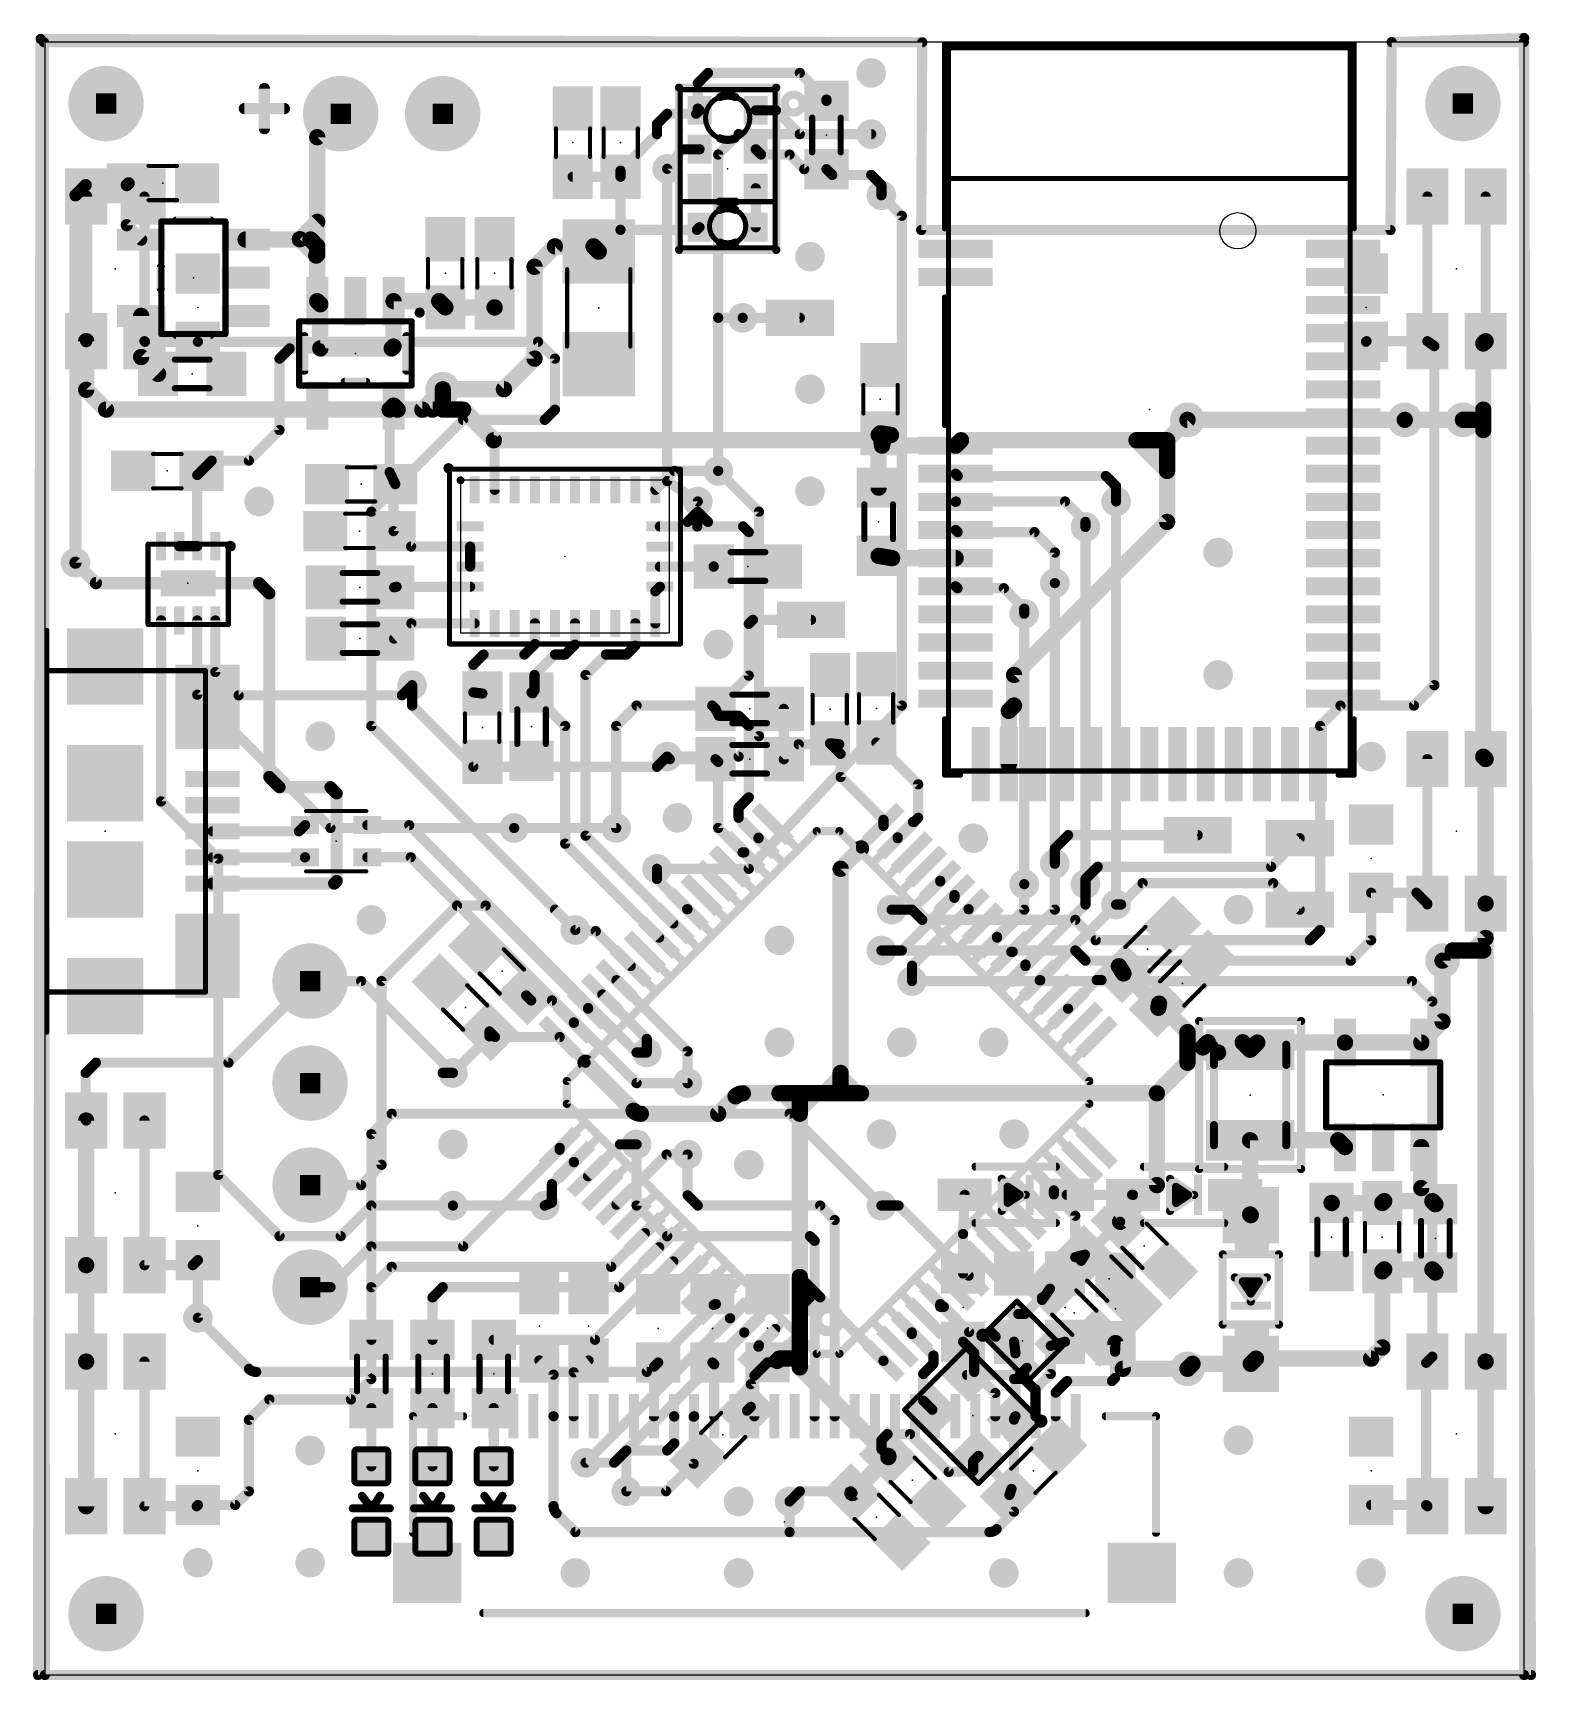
# Model space of a CAD drawing. Extents: x -0.01 to 1.46, y -0.01 to 1.61.
import ezdxf

# ---------------------------------------------------------------- set-up
doc = ezdxf.new("R2010")
doc.units = 0
for name, color, linetype in [('1', 22, 'CONTINUOUS'), ('16', 175, 'CONTINUOUS'), ('17', 82, 'CONTINUOUS'), ('18', 82, 'CONTINUOUS'), ('20', 7, 'CONTINUOUS'), ('21', 7, 'CONTINUOUS'), ('22', 2, 'CONTINUOUS'), ('23', 7, 'CONTINUOUS'), ('24', 7, 'CONTINUOUS'), ('51', 53, 'CONTINUOUS')]:
    doc.layers.add(name, color=color, linetype=linetype)

# ---------------------------------------------------------------- blocks, each defined once
blk = doc.blocks.new('RECT')
blk.add_solid([(-0.5, -0.5), (0.5, -0.5), (-0.5, 0.5), (0.5, 0.5)])
blk = doc.blocks.new('RECT160000X160000R30')
at = {"const_width": 0.005906}
blk.add_lwpolyline([(0.016732, -0.01378), (0.016732, 0.01378, 0.414214), (0.01378, 0.016732), (-0.01378, 0.016732, 0.414214), (-0.016732, 0.01378), (-0.016732, -0.01378, 0.414214), (-0.01378, -0.016732), (0.01378, -0.016732, 0.414214)], format="xyb", close=True, dxfattribs=at)
blk.add_solid([(-0.01478, -0.01478), (0.01478, -0.01478), (-0.01478, 0.01478), (0.01478, 0.01478)])
blk = doc.blocks.new('ROUNDP')
at = {"const_width": 0.5}
blk.add_lwpolyline([(0, -0.25, 1), (0, 0.25, 1), (0, -0.25)], format="xyb", dxfattribs=at)
blk = doc.blocks.new('ROUNDV')
at = {"const_width": 0.5}
blk.add_lwpolyline([(0, -0.25, 1), (0, 0.25, 1), (0, -0.25)], format="xyb", dxfattribs=at)

msp = doc.modelspace()

# ---------------------------------------------------------------- linework, layer by layer
at = {"layer": '1'}
for points, const_width in [([(0.0015, 1.600175, 1), (-0.0035, 1.600172)], 0.005), ([(-0.000999, 1.602673, 1), (-0.001001, 1.597673)], 0.005), ([(0.8625, 1.599986, 1), (0.8575, 1.600014)], 0.005), ([(0.859999, 1.5975, 1), (0.860001, 1.6025)], 0.005), ([(1.320173, 1.602673, 1), (1.320173, 1.597673)], 0.005), ([(1.322673, 1.600157, 1), (1.317673, 1.600189)], 0.005), ([(1.452193, 1.600184, 1), (1.447193, 1.600162)], 0.005), ([(1.449693, 1.597673, 1), (1.449693, 1.602673)], 0.005), ([(0.65, 1.5725, 1), (0.65, 1.5675)], 0.005), ([(0.651768, 1.568232, 1), (0.648232, 1.571768)], 0.005), ([(0.741768, 1.571768, 1), (0.738232, 1.568232)], 0.005), ([(0.74, 1.5675, 1), (0.74, 1.5725)], 0.005), ([(0.6425, 1.56, 1), (0.6375, 1.56)], 0.005), ([(0.638232, 1.561768, 1), (0.641768, 1.558232)], 0.005), ([(0.292828, 1.527172, 1), (0.287172, 1.532828)], 0.008), ([(0.61, 1.5325, 1), (0.61, 1.5275)], 0.005), ([(0.611768, 1.528232, 1), (0.608232, 1.531768)], 0.005), ([(0.636618, 1.531768, 1), (0.640154, 1.528232)], 0.005), ([(0.641768, 1.536847, 1), (0.638232, 1.533311)], 0.005), ([(0.6375, 1.535079, 1), (0.6425, 1.535079)], 0.005), ([(0.638386, 1.5275, 1), (0.638386, 1.5325)], 0.005), ([(0.6435, 1.531579, 1), (0.639965, 1.535114)], 0.005), ([(0.639965, 1.531579, 1), (0.6435, 1.535114)], 0.005), ([(0.69685, 1.535846, 1), (0.69685, 1.530846)], 0.005), ([(0.718421, 1.535114, 1), (0.714886, 1.531579)], 0.005), ([(0.716654, 1.530846, 1), (0.716654, 1.535846)], 0.005), ([(0.768642, 1.543858, 1), (0.763642, 1.543858)], 0.005), ([(0.763642, 1.542598, 1), (0.768642, 1.542598)], 0.005), ([(0.764374, 1.542091, 1), (0.767909, 1.545626)], 0.005), ([(0.6025, 1.52, 1), (0.5975, 1.52)], 0.005), ([(0.598232, 1.521768, 1), (0.601768, 1.518232)], 0.005), ([(0.264179, 1.509836, 1), (0.269836, 1.504179)], 0.008), ([(0.271008, 1.507008, 1), (0.263008, 1.507008)], 0.008), ([(0.5975, 1.51, 1), (0.6025, 1.51)], 0.005), ([(0.601768, 1.508232, 1), (0.598232, 1.511768)], 0.005), ([(0.74, 1.5125, 1), (0.74, 1.5075)], 0.005), ([(0.738232, 1.508232, 1), (0.741768, 1.511768)], 0.005), ([(0.81, 1.5075, 1), (0.81, 1.5125)], 0.005), ([(0.625157, 1.497657, 1), (0.625157, 1.492657)], 0.005), ([(0.627118, 1.493606, 1), (0.623197, 1.496709)], 0.005), ([(0.641732, 1.492657, 1), (0.641732, 1.497657)], 0.005), ([(0.698618, 1.496925, 1), (0.695083, 1.49339)], 0.005), ([(0.702008, 1.4925, 1), (0.702008, 1.4875)], 0.005), ([(0.70024, 1.488232, 1), (0.703776, 1.491768)], 0.005), ([(0.731768, 1.491768, 1), (0.728232, 1.488232)], 0.005), ([(0.73, 1.4875, 1), (0.73, 1.4925)], 0.005), ([(0.517402, 1.470689, 1), (0.517402, 1.465689)], 0.005), ([(0.566752, 1.474252, 1), (0.561752, 1.474252)], 0.005), ([(0.562484, 1.47602, 1), (0.56602, 1.472484)], 0.005), ([(0.566752, 1.468189, 1), (0.561752, 1.468189)], 0.005), ([(0.561752, 1.468189, 1), (0.566752, 1.468189)], 0.005), ([(0.564252, 1.465689, 1), (0.564252, 1.470689)], 0.005), ([(0.608039, 1.477551, 1), (0.611961, 1.474449)], 0.005), ([(0.744331, 1.478169, 1), (0.744331, 1.473169)], 0.005), ([(0.742563, 1.473902, 1), (0.746098, 1.477437)], 0.005), ([(0.767909, 1.477437, 1), (0.764374, 1.473902)], 0.005), ([(0.766142, 1.473169, 1), (0.766142, 1.478169)], 0.005), ([(0.771811, 1.4725, 1), (0.771811, 1.4675)], 0.005), ([(0.770043, 1.468232, 1), (0.773579, 1.471768)], 0.005), ([(0.811768, 1.471768, 1), (0.808232, 1.468232)], 0.005), ([(0.81, 1.4675, 1), (0.81, 1.4725)], 0.005), ([(0.033, 1.45, 1), (0.027, 1.45)], 0.006), ([(0.027879, 1.452121, 1), (0.032121, 1.447879)], 0.006), ([(0.04, 1.463, 1), (0.04, 1.457)], 0.006), ([(0.042121, 1.457879, 1), (0.037879, 1.462121)], 0.006), ([(0.083315, 1.46, 1), (0.077315, 1.46)], 0.006), ([(0.078194, 1.462121, 1), (0.082436, 1.457879)], 0.006), ([(0.084247, 1.45969, 1), (0.080005, 1.463932)], 0.006), ([(0.080315, 1.457, 1), (0.080315, 1.463)], 0.006), ([(0.69935, 1.456969, 1), (0.69435, 1.456969)], 0.005), ([(0.8225, 1.46, 1), (0.8175, 1.46)], 0.005), ([(0.818232, 1.458232, 1), (0.821768, 1.461768)], 0.005), ([(0.8175, 1.45, 1), (0.8225, 1.45)], 0.005), ([(0.082436, 1.422905, 1), (0.078194, 1.418662)], 0.006), ([(0.077315, 1.420783, 1), (0.083315, 1.420783)], 0.006), ([(0.269828, 1.421172, 1), (0.264172, 1.426828)], 0.008), ([(0.564252, 1.41872, 1), (0.564252, 1.41372)], 0.005), ([(0.56602, 1.414453, 1), (0.562484, 1.417988)], 0.005), ([(0.637405, 1.417988, 1), (0.640941, 1.414453)], 0.005), ([(0.639173, 1.41372, 1), (0.639173, 1.41872)], 0.005), ([(0.6435, 1.417012, 1), (0.639965, 1.420547)], 0.005), ([(0.69435, 1.41878, 1), (0.69935, 1.41878)], 0.005), ([(0.859, 1.4185, 1), (0.859, 1.4135)], 0.005), ([(1.319, 1.4135, 1), (1.319, 1.4185)], 0.005), ([(0.092284, 1.404572, 1), (0.096527, 1.408814)], 0.006), ([(0.196776, 1.410693, 1), (0.196776, 1.402693)], 0.008), ([(0.252828, 1.409828, 1), (0.247172, 1.404172)], 0.008), ([(0.247172, 1.409828, 1), (0.252828, 1.404172)], 0.008), ([(0.263143, 1.409521, 1), (0.257487, 1.403864)], 0.008), ([(0.260315, 1.402693, 1), (0.260315, 1.410693)], 0.008), ([(0.271008, 1.4, 1), (0.263008, 1.4)], 0.008), ([(0.264179, 1.397172, 1), (0.269836, 1.402828)], 0.008), ([(0.5, 1.404, 1), (0.5, 1.396)], 0.008), ([(0.502828, 1.397172, 1), (0.497172, 1.402828)], 0.008), ([(0.540624, 1.402828, 1), (0.534967, 1.397172)], 0.008), ([(0.537795, 1.396, 1), (0.537795, 1.404)], 0.008), ([(0.561752, 1.41622, 1), (0.566752, 1.41622)], 0.005), ([(0.8565, 1.416014, 1), (0.8615, 1.415986)], 0.005), ([(1.3165, 1.416016, 1), (1.3215, 1.415984)], 0.005), ([(0.263172, 1.393828, 1), (0.268828, 1.388172)], 0.008), ([(0.263008, 1.4, 1), (0.271008, 1.4)], 0.008), ([(0.271008, 1.392008, 1), (0.263008, 1.392008)], 0.008), ([(0.263008, 1.392008, 1), (0.271008, 1.392008)], 0.008), ([(0.263172, 1.388172, 1), (0.268828, 1.393828)], 0.008), ([(0.269836, 1.389179, 1), (0.264179, 1.394836)], 0.008), ([(0.540085, 1.392053, 1), (0.545742, 1.39771)], 0.008), ([(0.541146, 1.39665, 1), (0.544681, 1.393114)], 0.005), ([(0.484, 1.38, 1), (0.476, 1.38)], 0.008), ([(0.477172, 1.382828, 1), (0.482828, 1.377172)], 0.008), ([(0.098406, 1.33189, 1), (0.090406, 1.33189)], 0.008), ([(0.269836, 1.349132, 1), (0.264179, 1.343475)], 0.008), ([(0.263008, 1.346303, 1), (0.271008, 1.346303)], 0.008), ([(0.274, 1.343311, 1), (0.266, 1.343311)], 0.008), ([(0.267172, 1.340483, 1), (0.272828, 1.346139)], 0.008), ([(0.345811, 1.346303, 1), (0.337811, 1.346303)], 0.008), ([(0.341811, 1.350303, 1), (0.341811, 1.342303)], 0.008), ([(0.38936, 1.349132, 1), (0.383703, 1.343475)], 0.008), ([(0.386531, 1.342303, 1), (0.386531, 1.350303)], 0.008), ([(0.392598, 1.344236, 1), (0.392598, 1.336236)], 0.008), ([(0.38977, 1.337408, 1), (0.395427, 1.343065)], 0.008), ([(0.443608, 1.343065, 1), (0.437951, 1.337408)], 0.008), ([(0.438061, 1.337298, 1), (0.443718, 1.342954)], 0.008), ([(0.44078, 1.336236, 1), (0.44078, 1.344236)], 0.008), ([(0.684, 1.3325, 1), (0.684, 1.3275)], 0.005), ([(0.74, 1.3275, 1), (0.74, 1.3325)], 0.005), ([(0.27, 1.304, 1), (0.27, 1.296)], 0.008), ([(0.344639, 1.298983, 1), (0.338983, 1.304639)], 0.008), ([(0.34, 1.296, 1), (0.34, 1.304)], 0.008), ([(0.097234, 1.294407, 1), (0.091577, 1.28875)], 0.008), ([(0.090406, 1.291579, 1), (0.098406, 1.291579)], 0.008), ([(0.2325, 1.29, 1), (0.2275, 1.29)], 0.005), ([(0.228232, 1.291768, 1), (0.231768, 1.288232)], 0.005), ([(0.24, 1.3025, 1), (0.24, 1.2975)], 0.005), ([(0.241768, 1.298232, 1), (0.238232, 1.301768)], 0.005), ([(0.266, 1.3, 1), (0.274, 1.3)], 0.008), ([(0.27, 1.2975, 1), (0.27, 1.3025)], 0.005), ([(0.337172, 1.302828, 1), (0.342828, 1.297172)], 0.008), ([(0.337811, 1.301811, 1), (0.345811, 1.301811)], 0.008), ([(0.476, 1.29, 1), (0.484, 1.29)], 0.008), ([(0.482828, 1.287172, 1), (0.477172, 1.292828)], 0.008), ([(0.108116, 1.272211, 1), (0.113773, 1.277868)], 0.008), ([(0.394, 1.26, 1), (0.386, 1.26)], 0.008), ([(0.394, 1.26, 1), (0.386, 1.26)], 0.008), ([(0.39, 1.264, 1), (0.39, 1.256)], 0.008), ([(0.447172, 1.262828, 1), (0.452828, 1.257172)], 0.008), ([(0.45, 1.256, 1), (0.45, 1.264)], 0.008), ([(0.335117, 1.242896, 1), (0.340774, 1.237239)], 0.008), ([(0.340445, 1.240067, 1), (0.335445, 1.240067)], 0.005), ([(0.344639, 1.246761, 1), (0.338983, 1.241105)], 0.008), ([(0.344639, 1.241105, 1), (0.338983, 1.246761)], 0.008), ([(0.345744, 1.244, 1), (0.345744, 1.236)], 0.008), ([(0.342916, 1.237172, 1), (0.348573, 1.242828)], 0.008), ([(0.377172, 1.242828, 1), (0.382828, 1.237172)], 0.008), ([(0.38, 1.236, 1), (0.38, 1.244)], 0.008), ([(0.386, 1.25, 1), (0.394, 1.25)], 0.008), ([(0.39, 1.244, 1), (0.39, 1.236)], 0.008), ([(0.386, 1.24, 1), (0.394, 1.24)], 0.008), ([(0.392828, 1.247172, 1), (0.387172, 1.252828)], 0.008), ([(0.412828, 1.242828, 1), (0.407172, 1.237172)], 0.008), ([(0.41, 1.236, 1), (0.41, 1.244)], 0.008), ([(1.122828, 1.227172, 1), (1.117172, 1.232828)], 0.008), ([(1.333, 1.234, 1), (1.333, 1.226)], 0.008), ([(1.39, 1.226, 1), (1.39, 1.234)], 0.008), ([(0.2275, 1.22, 1), (0.2325, 1.22)], 0.005), ([(0.231768, 1.218232, 1), (0.228232, 1.221768)], 0.005), ([(0.44, 1.214, 1), (0.44, 1.206)], 0.008), ([(0.437172, 1.207172, 1), (0.442828, 1.212828)], 0.008), ([(0.441768, 1.211768, 1), (0.438232, 1.208232)], 0.005), ([(0.443445, 1.209055, 1), (0.438445, 1.209055)], 0.005), ([(0.439177, 1.207287, 1), (0.442713, 1.210823)], 0.005), ([(0.821291, 1.215197, 1), (0.813291, 1.215197)], 0.008), ([(0.814463, 1.218025, 1), (0.82012, 1.212368)], 0.008), ([(0.822824, 1.217351, 1), (0.814908, 1.216192)], 0.008), ([(0.822477, 1.218493, 1), (0.815255, 1.21505)], 0.008), ([(0.819464, 1.220727, 1), (0.818269, 1.212817)], 0.008), ([(0.821695, 1.213943, 1), (0.816038, 1.2196)], 0.008), ([(0.82063, 1.208724, 1), (0.82063, 1.200724)], 0.008), ([(0.818484, 1.208279, 1), (0.825705, 1.211721)], 0.008), ([(0.822094, 1.206, 1), (0.822094, 1.214)], 0.008), ([(0.828694, 1.211242, 1), (0.829889, 1.219152)], 0.008), ([(0.889888, 1.207553, 1), (0.895545, 1.201896)], 0.008), ([(0.892717, 1.200724, 1), (0.892717, 1.208724)], 0.008), ([(0.897992, 1.214, 1), (0.897992, 1.206)], 0.008), ([(0.900821, 1.207172, 1), (0.895164, 1.212828)], 0.008), ([(1.07, 1.214, 1), (1.07, 1.206)], 0.008), ([(1.072828, 1.212828, 1), (1.067172, 1.207172)], 0.008), ([(1.07, 1.206, 1), (1.07, 1.214)], 0.008), ([(1.09, 1.214, 1), (1.09, 1.206)], 0.008), ([(1.092828, 1.212828, 1), (1.087172, 1.207172)], 0.008), ([(1.09, 1.206, 1), (1.09, 1.214)], 0.008), ([(1.104, 1.21, 1), (1.096, 1.21)], 0.008), ([(1.097172, 1.212828, 1), (1.102828, 1.207172)], 0.008), ([(1.1, 1.206, 1), (1.1, 1.214)], 0.008), ([(0.163465, 1.1925, 1), (0.163465, 1.1875)], 0.005), ([(0.165232, 1.188232, 1), (0.161697, 1.191768)], 0.005), ([(0.2, 1.1875, 1), (0.2, 1.1925)], 0.005), ([(0.816672, 1.204145, 1), (0.824588, 1.205304)], 0.008), ([(1.104, 1.2, 1), (1.096, 1.2)], 0.008), ([(1.096, 1.2, 1), (1.104, 1.2)], 0.008), ([(1.097172, 1.197172, 1), (1.102828, 1.202828)], 0.008), ([(0.151862, 1.175898, 1), (0.146862, 1.175898)], 0.005), ([(0.147594, 1.177665, 1), (0.15113, 1.17413)], 0.005), ([(0.151697, 1.181768, 1), (0.155232, 1.178232)], 0.005), ([(0.155232, 1.178232, 1), (0.151697, 1.181768)], 0.005), ([(0.198232, 1.191768, 1), (0.201768, 1.188232)], 0.005), ([(0.340207, 1.179797, 1), (0.335683, 1.177669)], 0.005), ([(0.335445, 1.178733, 1), (0.340445, 1.178733)], 0.005), ([(0.616988, 1.1825, 1), (0.616988, 1.1775)], 0.005), ([(0.618756, 1.178232, 1), (0.61522, 1.181768)], 0.005), ([(0.66, 1.1775, 1), (0.66, 1.1825)], 0.005), ([(0.894484, 1.178933, 1), (0.890949, 1.175398)], 0.005), ([(0.894882, 1.1775, 1), (0.894882, 1.1725)], 0.005), ([(0.893114, 1.173232, 1), (0.89665, 1.176768)], 0.005), ([(1.041768, 1.176768, 1), (1.038232, 1.173232)], 0.005), ([(1.04, 1.1725, 1), (1.04, 1.1775)], 0.005), ([(1.104, 1.18, 1), (1.096, 1.18)], 0.008), ([(1.096, 1.18, 1), (1.104, 1.18)], 0.008), ([(1.097172, 1.177172, 1), (1.102828, 1.182828)], 0.008), ([(0.344311, 1.169867, 1), (0.339311, 1.169867)], 0.005), ([(0.343977, 1.171116, 1), (0.339645, 1.168618)], 0.005), ([(0.341202, 1.165936, 1), (0.345727, 1.168064)], 0.005), ([(0.341299, 1.165751, 1), (0.34563, 1.168249)], 0.005), ([(0.438445, 1.161437, 1), (0.443445, 1.161437)], 0.005), ([(0.596657, 1.163205, 1), (0.600193, 1.159669)], 0.005), ([(0.813291, 1.163598, 1), (0.821291, 1.163598)], 0.008), ([(1.0525, 1.165, 1), (1.0475, 1.165)], 0.005), ([(1.048232, 1.163232, 1), (1.051768, 1.166768)], 0.005), ([(0.6425, 1.14995, 1), (0.6375, 1.15005)], 0.005), ([(0.890949, 1.151374, 1), (0.894484, 1.147839)], 0.005), ([(0.89311, 1.1525, 1), (0.89311, 1.1475)], 0.005), ([(0.894878, 1.148232, 1), (0.891342, 1.151768)], 0.005), ([(1.001768, 1.151768, 1), (0.998232, 1.148232)], 0.005), ([(1, 1.1475, 1), (1, 1.1525)], 0.005), ([(1.0475, 1.15, 1), (1.0525, 1.15)], 0.005), ([(0.602854, 1.128012, 1), (0.602854, 1.123012)], 0.005), ([(0.628232, 1.131768, 1), (0.631768, 1.128232)], 0.005), ([(0.639512, 1.128012, 1), (0.639512, 1.123012)], 0.005), ([(0.637102, 1.130058, 1), (0.642101, 1.129958)], 0.005), ([(0.642101, 1.129958, 1), (0.637102, 1.130058)], 0.005), ([(0.637834, 1.131776, 1), (0.641369, 1.12824)], 0.005), ([(0.641768, 1.141768, 1), (0.638232, 1.138232)], 0.005), ([(0.6425, 1.14, 1), (0.6375, 1.14)], 0.005), ([(0.6375, 1.130406, 1), (0.6425, 1.130406)], 0.005), ([(0.641768, 1.138232, 1), (0.638232, 1.141768)], 0.005), ([(0.641768, 1.128639, 1), (0.638232, 1.132174)], 0.005), ([(0.639512, 1.123012, 1), (0.639512, 1.128012)], 0.005), ([(0.648232, 1.128232, 1), (0.651768, 1.131768)], 0.005), ([(0.686256, 1.12728, 1), (0.68272, 1.123744)], 0.005), ([(0.684488, 1.123012, 1), (0.684488, 1.128012)], 0.005), ([(1.0225, 1.13, 1), (1.0175, 1.13)], 0.005), ([(1.018232, 1.128232, 1), (1.021768, 1.131768)], 0.005), ([(1.096, 1.13, 1), (1.104, 1.13)], 0.008), ([(1.102828, 1.127172, 1), (1.097172, 1.132828)], 0.008), ([(0.343466, 1.122866, 1), (0.340156, 1.119119)], 0.005), ([(0.339311, 1.120992, 1), (0.344311, 1.120992)], 0.005), ([(0.637012, 1.125562, 1), (0.642011, 1.125462)], 0.005), ([(0.6925, 1.12, 1), (0.6875, 1.12)], 0.005), ([(0.688232, 1.118232, 1), (0.691768, 1.121768)], 0.005), ([(0.894484, 1.123815, 1), (0.890949, 1.120279)], 0.005), ([(0.894764, 1.1225, 1), (0.894764, 1.1175)], 0.005), ([(0.892996, 1.118232, 1), (0.896532, 1.121768)], 0.005), ([(0.971768, 1.121768, 1), (0.968232, 1.118232)], 0.005), ([(0.97, 1.1175, 1), (0.97, 1.1225)], 0.005), ([(1.0175, 1.125, 1), (1.0225, 1.125)], 0.005), ([(0.131646, 1.10872, 1), (0.131646, 1.10372)], 0.005), ([(0.146862, 1.10622, 1), (0.151862, 1.10622)], 0.005), ([(0.149362, 1.10372, 1), (0.149362, 1.10872)], 0.005), ([(0.358976, 1.108327, 1), (0.358976, 1.103327)], 0.005), ([(0.357321, 1.103953, 1), (0.360632, 1.1077)], 0.005), ([(0.419331, 1.105827, 1), (0.414331, 1.105827)], 0.005), ([(0.416831, 1.103327, 1), (0.416831, 1.108327)], 0.005), ([(0.817944, 1.100616, 1), (0.816638, 1.092723)], 0.008), ([(0.830472, 1.098488, 1), (0.830472, 1.090488)], 0.008), ([(0.829819, 1.090542, 1), (0.831125, 1.098435)], 0.008), ([(0.892717, 1.090488, 1), (0.892717, 1.098488)], 0.008), ([(0.9925, 1.1, 1), (0.9875, 1.1)], 0.005), ([(0.988232, 1.098232, 1), (0.991768, 1.101768)], 0.005), ([(0.027, 1.09, 1), (0.033, 1.09)], 0.006), ([(0.414331, 1.086142, 1), (0.419331, 1.086142)], 0.005), ([(0.602854, 1.088642, 1), (0.602854, 1.083642)], 0.005), ([(0.653744, 1.087909, 1), (0.65728, 1.084374)], 0.005), ([(0.657437, 1.084531, 1), (0.653902, 1.088067)], 0.005), ([(0.655512, 1.083642, 1), (0.655512, 1.088642)], 0.005), ([(0.341717, 1.068274, 1), (0.342945, 1.063427)], 0.005), ([(0.344724, 1.068957, 1), (0.344724, 1.063957)], 0.005), ([(0.345338, 1.064033, 1), (0.344111, 1.06888)], 0.005), ([(0.416831, 1.063957, 1), (0.416831, 1.068957)], 0.005), ([(0.600925, 1.062028, 1), (0.595925, 1.062028)], 0.005), ([(0.596657, 1.063795, 1), (0.600193, 1.06026)], 0.005), ([(0.604622, 1.064689, 1), (0.601087, 1.068224)], 0.005), ([(0.894484, 1.068697, 1), (0.890949, 1.065161)], 0.005), ([(0.894646, 1.0675, 1), (0.894646, 1.0625)], 0.005), ([(0.892878, 1.063232, 1), (0.896413, 1.066768)], 0.005), ([(0.941768, 1.066768, 1), (0.938232, 1.063232)], 0.005), ([(0.94, 1.0625, 1), (0.94, 1.0675)], 0.005), ([(0.9875, 1.07, 1), (0.9925, 1.07)], 0.005), ([(0.9625, 1.045, 1), (0.9575, 1.045)], 0.005), ([(0.958232, 1.043232, 1), (0.961768, 1.046768)], 0.005), ([(0.116429, 1.033386, 1), (0.111429, 1.033386)], 0.005), ([(0.151862, 1.033386, 1), (0.146862, 1.033386)], 0.005), ([(0.169579, 1.033386, 1), (0.164579, 1.033386)], 0.005), ([(0.359272, 1.033031, 1), (0.359272, 1.028031)], 0.005), ([(0.360925, 1.028657, 1), (0.357618, 1.032406)], 0.005), ([(0.42126, 1.028031, 1), (0.42126, 1.033031)], 0.005), ([(0.482815, 1.030531, 1), (0.477815, 1.030531)], 0.005), ([(0.522185, 1.030531, 1), (0.517185, 1.030531)], 0.005), ([(0.58124, 1.030531, 1), (0.57624, 1.030531)], 0.005), ([(0.6925, 1.03, 1), (0.6875, 1.03)], 0.005), ([(0.688232, 1.031768, 1), (0.691768, 1.028232)], 0.005), ([(0.694, 1.0365, 1), (0.694, 1.0315)], 0.005), ([(0.695768, 1.032232, 1), (0.692232, 1.035768)], 0.005), ([(0.751, 1.0315, 1), (0.751, 1.0365)], 0.005), ([(0.9575, 1.04, 1), (0.9625, 1.04)], 0.005), ([(0.340677, 1.017466, 1), (0.343984, 1.013716)], 0.005), ([(0.595925, 1.030531, 1), (0.600925, 1.030531)], 0.005), ([(0.6875, 1.03, 1), (0.6925, 1.03)], 0.005), ([(0.43, 1.0025, 1), (0.43, 0.9975)], 0.005), ([(0.431768, 0.998232, 1), (0.428232, 1.001768)], 0.005), ([(0.468232, 1.001768, 1), (0.471768, 0.998232)], 0.005), ([(0.47, 0.9975, 1), (0.47, 1.0025)], 0.005), ([(0.477815, 1.010315, 1), (0.482815, 1.010315)], 0.005), ([(0.482083, 1.008547, 1), (0.478547, 1.012083)], 0.005), ([(0.5, 1.0025, 1), (0.5, 0.9975)], 0.005), ([(0.501768, 0.998232, 1), (0.498232, 1.001768)], 0.005), ([(0.508232, 1.001768, 1), (0.511768, 0.998232)], 0.005), ([(0.51, 0.9975, 1), (0.51, 1.0025)], 0.005), ([(0.517185, 1.009685, 1), (0.522185, 1.009685)], 0.005), ([(0.521453, 1.007917, 1), (0.517917, 1.011453)], 0.005), ([(0.55, 1.0025, 1), (0.55, 0.9975)], 0.005), ([(0.551768, 0.998232, 1), (0.548232, 1.001768)], 0.005), ([(0.568232, 1.001768, 1), (0.571768, 0.998232)], 0.005), ([(0.57, 0.9975, 1), (0.57, 1.0025)], 0.005), ([(0.57624, 1.00874, 1), (0.58124, 1.00874)], 0.005), ([(0.580508, 1.006972, 1), (0.576972, 1.010508)], 0.005), ([(0.168847, 0.984689, 1), (0.165311, 0.981153)], 0.005), ([(0.164579, 0.982921, 1), (0.169579, 0.982921)], 0.005), ([(0.4225, 0.99, 1), (0.4175, 0.99)], 0.005), ([(0.418232, 0.991768, 1), (0.421768, 0.988232)], 0.005), ([(0.4825, 0.98, 1), (0.4775, 0.98)], 0.005), ([(0.5325, 0.98, 1), (0.5275, 0.98)], 0.005), ([(0.954, 0.98, 1), (0.946, 0.98)], 0.008), ([(0.947172, 0.982828, 1), (0.952828, 0.977172)], 0.008), ([(0.361768, 0.968232, 1), (0.358232, 0.971768)], 0.005), ([(0.478232, 0.981768, 1), (0.481768, 0.978232)], 0.005), ([(0.481382, 0.96272, 1), (0.478618, 0.966887)], 0.005), ([(0.528232, 0.981768, 1), (0.531768, 0.978232)], 0.005), ([(0.6875, 0.979339, 1), (0.6925, 0.979339)], 0.005), ([(0.691768, 0.977571, 1), (0.688232, 0.981106)], 0.005), ([(0.15113, 0.962406, 1), (0.147594, 0.95887)], 0.005), ([(0.146862, 0.960638, 1), (0.151862, 0.960638)], 0.005), ([(0.19, 0.9625, 1), (0.19, 0.9575)], 0.005), ([(0.188232, 0.958232, 1), (0.191768, 0.961768)], 0.005), ([(0.348232, 0.961768, 1), (0.351768, 0.958232)], 0.005), ([(0.35, 0.9575, 1), (0.35, 0.9625)], 0.005), ([(0.420307, 0.965394, 1), (0.419693, 0.960432)], 0.005), ([(0.4175, 0.962913, 1), (0.4225, 0.962913)], 0.005), ([(0.42859, 0.95933, 1), (0.429205, 0.964292)], 0.005), ([(0.478668, 0.964724, 1), (0.475395, 0.960945)], 0.005), ([(0.47565, 0.964918, 1), (0.478413, 0.960751)], 0.005), ([(0.479799, 0.963736, 1), (0.476264, 0.960201)], 0.005), ([(0.476395, 0.960079, 1), (0.479668, 0.963858)], 0.005), ([(0.4775, 0.964803, 1), (0.4825, 0.964803)], 0.005), ([(0.58, 0.9525, 1), (0.58, 0.9475)], 0.005), ([(0.581768, 0.948232, 1), (0.578232, 0.951768)], 0.005), ([(0.655909, 0.951768, 1), (0.652374, 0.948232)], 0.005), ([(0.654142, 0.9475, 1), (0.654142, 0.9525)], 0.005), ([(0.948882, 0.944882, 1), (0.940882, 0.944882)], 0.008), ([(0.946, 0.95, 1), (0.954, 0.95)], 0.008), ([(0.952828, 0.947172, 1), (0.947172, 0.952828)], 0.008), ([(0.659652, 0.947829, 1), (0.655151, 0.945652)], 0.005), ([(0.655634, 0.948508, 1), (0.659169, 0.944972)], 0.005), ([(0.655634, 0.944972, 1), (0.659169, 0.948508)], 0.005), ([(0.660661, 0.9425, 1), (0.660661, 0.9375)], 0.005), ([(0.658411, 0.938912, 1), (0.662912, 0.941088)], 0.005), ([(0.681768, 0.941768, 1), (0.678232, 0.938232)], 0.005), ([(0.68, 0.9375, 1), (0.68, 0.9425)], 0.005), ([(0.726831, 0.94674, 1), (0.721831, 0.94674)], 0.005), ([(0.942053, 0.94771, 1), (0.94771, 0.942053)], 0.008), ([(0.5125, 0.93, 1), (0.5075, 0.93)], 0.005), ([(0.508232, 0.928232, 1), (0.511768, 0.931768)], 0.005), ([(0.5625, 0.93, 1), (0.5575, 0.93)], 0.005), ([(0.558232, 0.931768, 1), (0.561768, 0.928232)], 0.005), ([(0.6925, 0.93, 1), (0.6875, 0.93)], 0.005), ([(0.688232, 0.928232, 1), (0.691768, 0.931768)], 0.005), ([(0.611768, 0.901768, 1), (0.608232, 0.898232)], 0.005), ([(0.738976, 0.914547, 1), (0.738976, 0.909547)], 0.005), ([(0.740744, 0.910279, 1), (0.737209, 0.913815)], 0.005), ([(0.771398, 0.914815, 1), (0.767862, 0.911279)], 0.005), ([(0.769906, 0.915532, 1), (0.769354, 0.910563)], 0.005), ([(0.7825, 0.902677, 1), (0.7775, 0.902677)], 0.005), ([(0.778232, 0.900909, 1), (0.781768, 0.904445)], 0.005), ([(0.778354, 0.909563, 1), (0.778906, 0.914532)], 0.005), ([(0.77863, 0.909547, 1), (0.77863, 0.914547)], 0.005), ([(0.816807, 0.915547, 1), (0.813272, 0.912012)], 0.005), ([(0.612598, 0.899902, 1), (0.612598, 0.894902)], 0.005), ([(0.610831, 0.895634, 1), (0.614366, 0.899169)], 0.005), ([(0.659169, 0.899169, 1), (0.655634, 0.895634)], 0.005), ([(0.657402, 0.894902, 1), (0.657402, 0.899902)], 0.005), ([(0.6625, 0.894803, 1), (0.6575, 0.894803)], 0.005), ([(0.658232, 0.893035, 1), (0.661768, 0.896571)], 0.005), ([(0.722563, 0.899169, 1), (0.726098, 0.895634)], 0.005), ([(0.721831, 0.897402, 1), (0.726831, 0.897402)], 0.005), ([(0.940882, 0.892717, 1), (0.948882, 0.892717)], 0.008), ([(0.781768, 0.881768, 1), (0.778232, 0.878232)], 0.005), ([(0.7775, 0.88, 1), (0.7825, 0.88)], 0.005), ([(0.8585, 0.872819, 1), (0.8535, 0.872819)], 0.005), ([(0.854232, 0.871051, 1), (0.857768, 0.874587)], 0.005), ([(0.115697, 0.857839, 1), (0.112161, 0.854303)], 0.005), ([(0.111429, 0.856071, 1), (0.116429, 0.856071)], 0.005), ([(0.6875, 0.86, 1), (0.6925, 0.86)], 0.005), ([(0.691768, 0.858232, 1), (0.688232, 0.861768)], 0.005), ([(0.6825, 0.85, 1), (0.6775, 0.85)], 0.005), ([(0.678232, 0.851768, 1), (0.681768, 0.848232)], 0.005), ([(0.681768, 0.841768, 1), (0.678232, 0.838232)], 0.005), ([(0.6775, 0.84, 1), (0.6825, 0.84)], 0.005), ([(0.824502, 0.837998, 1), (0.819502, 0.837998)], 0.005), ([(0.820234, 0.83623, 1), (0.82377, 0.839766)], 0.005), ([(0.851, 0.8385, 1), (0.851, 0.8335)], 0.005), ([(0.852768, 0.834232, 1), (0.849232, 0.837768)], 0.005), ([(0.850232, 0.837768, 1), (0.853768, 0.834232)], 0.005), ([(0.852, 0.8335, 1), (0.852, 0.8385)], 0.005), ([(0.8535, 0.84, 1), (0.8585, 0.84)], 0.005), ([(0.857768, 0.838232, 1), (0.854232, 0.841768)], 0.005), ([(0.28, 0.8325, 1), (0.28, 0.8275)], 0.005), ([(0.278232, 0.828232, 1), (0.281768, 0.831768)], 0.005), ([(0.46, 0.8275, 1), (0.46, 0.8325)], 0.005), ([(0.531768, 0.82427, 1), (0.528232, 0.820734)], 0.005), ([(0.5275, 0.822502, 1), (0.5325, 0.822502)], 0.005), ([(0.5575, 0.83, 1), (0.5625, 0.83)], 0.005), ([(0.661768, 0.831768, 1), (0.658232, 0.828232)], 0.005), ([(0.6575, 0.83, 1), (0.6625, 0.83)], 0.005), ([(0.702011, 0.820489, 1), (0.697011, 0.820489)], 0.005), ([(0.697744, 0.818721, 1), (0.701279, 0.822256)], 0.005), ([(0.824502, 0.833943, 1), (0.819502, 0.833943)], 0.005), ([(0.819502, 0.833943, 1), (0.824502, 0.833943)], 0.005), ([(0.819502, 0.832002, 1), (0.824502, 0.832002)], 0.005), ([(0.82377, 0.832175, 1), (0.820234, 0.835711)], 0.005), ([(0.838422, 0.820922, 1), (0.833422, 0.820922)], 0.005), ([(0.834154, 0.822689, 1), (0.837689, 0.819154)], 0.005), ([(1.003, 0.8255, 1), (1.003, 0.8205)], 0.005), ([(1.004768, 0.821232, 1), (1.001232, 0.824768)], 0.005), ([(1.13, 0.8205, 1), (1.13, 0.8255)], 0.005), ([(1.231768, 0.818232, 1), (1.228232, 0.821768)], 0.005), ([(0.511768, 0.816431, 1), (0.508232, 0.812895)], 0.005), ([(0.5075, 0.814663, 1), (0.5125, 0.814663)], 0.005), ([(0.683896, 0.808604, 1), (0.683896, 0.803604)], 0.005), ([(0.682128, 0.804337, 1), (0.685663, 0.807872)], 0.005), ([(0.685592, 0.803604, 1), (0.685592, 0.808604)], 0.005), ([(0.697011, 0.820024, 1), (0.702011, 0.820024)], 0.005), ([(0.802828, 0.807172, 1), (0.797172, 0.812828)], 0.008), ([(0.8025, 0.811941, 1), (0.7975, 0.811941)], 0.005), ([(0.798232, 0.813709, 1), (0.801768, 0.810173)], 0.005), ([(0.7975, 0.81, 1), (0.8025, 0.81)], 0.005), ([(0.833422, 0.820024, 1), (0.838422, 0.820024)], 0.005), ([(0.9925, 0.81, 1), (0.9875, 0.81)], 0.005), ([(0.988232, 0.811768, 1), (0.991768, 0.808232)], 0.005), ([(0.1725, 0.8, 1), (0.1675, 0.8)], 0.005), ([(0.168232, 0.798232, 1), (0.171768, 0.801768)], 0.005), ([(0.6025, 0.79, 1), (0.5975, 0.79)], 0.005), ([(0.784, 0.79, 1), (0.776, 0.79)], 0.008), ([(0.777172, 0.792828, 1), (0.782828, 0.787172)], 0.008), ([(0.9925, 0.795, 1), (0.9875, 0.795)], 0.005), ([(0.9875, 0.795, 1), (0.9925, 0.795)], 0.005), ([(1.032, 0.7945, 1), (1.032, 0.7895)], 0.005), ([(1.033768, 0.790232, 1), (1.030232, 0.793768)], 0.005), ([(1.200232, 0.793768, 1), (1.203768, 0.790232)], 0.005), ([(1.202, 0.7895, 1), (1.202, 0.7945)], 0.005), ([(0.601768, 0.781768, 1), (0.598232, 0.778232)], 0.005), ([(0.5975, 0.78, 1), (0.6025, 0.78)], 0.005), ([(0.88018, 0.778266, 1), (0.87518, 0.778266)], 0.005), ([(0.87518, 0.77768, 1), (0.88018, 0.77768)], 0.005), ([(0.879448, 0.775912, 1), (0.875912, 0.779448)], 0.005), ([(0.9625, 0.775, 1), (0.9575, 0.775)], 0.005), ([(1.0225, 0.78, 1), (1.0175, 0.78)], 0.005), ([(1.018232, 0.781768, 1), (1.021768, 0.778232)], 0.005), ([(1.0225, 0.775, 1), (1.0175, 0.775)], 0.005), ([(1.0175, 0.775, 1), (1.0225, 0.775)], 0.005), ([(1.076, 0.7785, 1), (1.076, 0.7735)], 0.005), ([(1.077768, 0.774232, 1), (1.074232, 0.777768)], 0.005), ([(1.205768, 0.777768, 1), (1.202232, 0.774232)], 0.005), ([(1.204, 0.7735, 1), (1.204, 0.7785)], 0.005), ([(0.404, 0.7565, 1), (0.404, 0.7515)], 0.005), ([(0.405768, 0.752232, 1), (0.402232, 0.755768)], 0.005), ([(0.433768, 0.755768, 1), (0.430232, 0.752232)], 0.005), ([(0.432, 0.7515, 1), (0.432, 0.7565)], 0.005), ([(0.894099, 0.764346, 1), (0.889099, 0.764346)], 0.005), ([(0.889099, 0.761599, 1), (0.894099, 0.761599)], 0.005), ([(0.893367, 0.759832, 1), (0.889832, 0.763367)], 0.005), ([(1.021768, 0.753232, 1), (1.018232, 0.756768)], 0.005), ([(1.05, 0.7575, 1), (1.05, 0.7525)], 0.005), ([(1.051768, 0.753232, 1), (1.048232, 0.756768)], 0.005), ([(1.053232, 0.756768, 1), (1.056768, 0.753232)], 0.005), ([(1.055, 0.7525, 1), (1.055, 0.7575)], 0.005), ([(0.629573, 0.752927, 1), (0.629573, 0.747927)], 0.005), ([(0.627806, 0.748659, 1), (0.631341, 0.752194)], 0.005), ([(0.629914, 0.747927, 1), (0.629914, 0.752927)], 0.005), ([(0.83, 0.7525, 1), (0.83, 0.7475)], 0.005), ([(0.848232, 0.751768, 1), (0.851768, 0.748232)], 0.005), ([(0.85, 0.7475, 1), (0.85, 0.7525)], 0.005), ([(0.905427, 0.752927, 1), (0.905427, 0.747927)], 0.005), ([(0.907194, 0.748659, 1), (0.903659, 0.752194)], 0.005), ([(0.905519, 0.747927, 1), (0.905519, 0.752927)], 0.005), ([(0.9575, 0.75, 1), (0.9625, 0.75)], 0.005), ([(0.961768, 0.748232, 1), (0.958232, 0.751768)], 0.005), ([(0.9875, 0.75, 1), (0.9925, 0.75)], 0.005), ([(0.991768, 0.748232, 1), (0.988232, 0.751768)], 0.005), ([(1.0175, 0.755, 1), (1.0225, 0.755)], 0.005), ([(1.228232, 0.748232, 1), (1.231768, 0.751768)], 0.005), ([(0.520127, 0.732497, 1), (0.519873, 0.727503)], 0.005), ([(0.541768, 0.730753, 1), (0.538232, 0.727218)], 0.005), ([(0.539873, 0.726489, 1), (0.540127, 0.731482)], 0.005), ([(0.600308, 0.72082, 1), (0.603843, 0.724356)], 0.005), ([(0.614227, 0.734739, 1), (0.617762, 0.738275)], 0.005), ([(0.935858, 0.723358, 1), (0.930858, 0.723358)], 0.005), ([(0.93159, 0.725125, 1), (0.935125, 0.72159)], 0.005), ([(0.82, 0.7125, 1), (0.82, 0.7075)], 0.005), ([(0.838232, 0.711768, 1), (0.841768, 0.708232)], 0.005), ([(0.84, 0.7075, 1), (0.84, 0.7125)], 0.005), ([(0.930858, 0.722588, 1), (0.935858, 0.722588)], 0.005), ([(0.947277, 0.711168, 1), (0.947277, 0.706168)], 0.005), ([(0.946901, 0.710436, 1), (0.950436, 0.706901)], 0.005), ([(0.948668, 0.706168, 1), (0.948668, 0.711168)], 0.005), ([(0.572469, 0.692981, 1), (0.576004, 0.696517)], 0.005), ([(0.8525, 0.695, 1), (0.8475, 0.695)], 0.005), ([(0.848232, 0.696768, 1), (0.851768, 0.693232)], 0.005), ([(0.963696, 0.696196, 1), (0.958696, 0.696196)], 0.005), ([(0.958696, 0.694749, 1), (0.963696, 0.694749)], 0.005), ([(0.959429, 0.697964, 1), (0.962964, 0.694429)], 0.005), ([(1.055684, 0.697278, 1), (1.049886, 0.691765)], 0.008), ([(1.056149, 0.696685, 1), (1.049421, 0.692357)], 0.008), ([(1.374, 0.7, 1), (1.366, 0.7)], 0.008), ([(0.3325, 0.68, 1), (0.3275, 0.68)], 0.005), ([(0.328232, 0.681768, 1), (0.331768, 0.678232)], 0.005), ([(0.562085, 0.682597, 1), (0.558549, 0.679062)], 0.005), ([(0.8475, 0.68, 1), (0.8525, 0.68)], 0.005), ([(0.975116, 0.683329, 1), (0.975116, 0.678329)], 0.005), ([(0.974062, 0.682597, 1), (0.977597, 0.679062)], 0.005), ([(0.975829, 0.678329, 1), (0.975829, 0.683329)], 0.005), ([(1.031, 0.6835, 1), (1.031, 0.6785)], 0.005), ([(1.032768, 0.679232, 1), (1.029232, 0.682768)], 0.005), ([(1.035041, 0.683393, 1), (1.036491, 0.678607)], 0.005), ([(1.035766, 0.6785, 1), (1.035766, 0.6835)], 0.005), ([(1.053924, 0.685357, 1), (1.060652, 0.689685)], 0.008), ([(1.058013, 0.685129, 1), (1.056563, 0.689914)], 0.005), ([(0.473522, 0.667686, 1), (0.469986, 0.664151)], 0.005), ([(0.476672, 0.6635, 1), (0.476672, 0.6585)], 0.005), ([(0.474904, 0.659232, 1), (0.47844, 0.662768)], 0.005), ([(0.498768, 0.662768, 1), (0.495232, 0.659232)], 0.005), ([(0.497, 0.6585, 1), (0.497, 0.6635)], 0.005), ([(0.548165, 0.668678, 1), (0.54463, 0.665142)], 0.005), ([(1.094955, 0.660702, 1), (1.089298, 0.655045)], 0.008), ([(1.096067, 0.657191, 1), (1.088185, 0.658557)], 0.008), ([(0.534978, 0.653522, 1), (0.529978, 0.653522)], 0.005), ([(0.529978, 0.652991, 1), (0.534978, 0.652991)], 0.005), ([(0.53071, 0.651754, 1), (0.534246, 0.65529)], 0.005), ([(1.002955, 0.655491, 1), (1.002955, 0.650491)], 0.005), ([(1.001223, 0.654758, 1), (1.004758, 0.651223)], 0.005), ([(1.002991, 0.650491, 1), (1.002991, 0.655491)], 0.005), ([(1.087492, 0.654557, 1), (1.095374, 0.653191)], 0.008), ([(1.088534, 0.651118, 1), (1.094332, 0.65663)], 0.008), ([(1.372828, 0.637648, 1), (1.367172, 0.643305)], 0.008), ([(0.437615, 0.632359, 1), (0.43408, 0.628823)], 0.005), ([(0.438348, 0.630591, 1), (0.433348, 0.630591)], 0.005), ([(0.437615, 0.62408, 1), (0.43408, 0.627615)], 0.005), ([(0.441287, 0.627652, 1), (0.441287, 0.622652)], 0.005), ([(0.506407, 0.62692, 1), (0.502872, 0.623384)], 0.005), ([(0.504639, 0.622652, 1), (0.504639, 0.627652)], 0.005), ([(0.521059, 0.639441, 1), (0.516059, 0.639441)], 0.005), ([(0.516059, 0.639071, 1), (0.521059, 0.639071)], 0.005), ([(0.516791, 0.637673, 1), (0.520327, 0.641209)], 0.005), ([(1.124, 0.63, 1), (1.116, 0.63)], 0.008), ([(1.122828, 0.632828, 1), (1.117172, 0.627172)], 0.008), ([(1.117172, 0.627172, 1), (1.122828, 0.632828)], 0.008), ([(1.366, 0.640476, 1), (1.374, 0.640476)], 0.008), ([(0.433348, 0.625848, 1), (0.438348, 0.625848)], 0.005), ([(0.439519, 0.623384, 1), (0.443055, 0.62692)], 0.005), ([(0.5925, 0.623308, 1), (0.5875, 0.623308)], 0.005), ([(0.588232, 0.62154, 1), (0.591768, 0.625075)], 0.005), ([(0.6325, 0.611147, 1), (0.6275, 0.611147)], 0.005), ([(0.628232, 0.609379, 1), (0.631768, 0.612914)], 0.005), ([(1.124, 0.61, 1), (1.116, 0.61)], 0.008), ([(1.12, 0.614, 1), (1.12, 0.606)], 0.008), ([(1.116, 0.61, 1), (1.124, 0.61)], 0.008), ([(1.132172, 0.617828, 1), (1.137828, 0.612172)], 0.008), ([(1.137828, 0.612172, 1), (1.132172, 0.617828)], 0.008), ([(1.132172, 0.612172, 1), (1.137828, 0.617828)], 0.008), ([(1.14, 0.624, 1), (1.14, 0.616)], 0.008), ([(1.142828, 0.617172, 1), (1.137172, 0.622828)], 0.008), ([(1.15, 0.606, 1), (1.15, 0.614)], 0.008), ([(1.176962, 0.622828, 1), (1.171305, 0.617172)], 0.008), ([(1.174134, 0.616, 1), (1.174134, 0.624)], 0.008), ([(1.178589, 0.615545, 1), (1.184246, 0.609888)], 0.008), ([(1.178589, 0.609888, 1), (1.184246, 0.615545)], 0.008), ([(1.18839, 0.623689, 1), (1.18839, 0.615689)], 0.008), ([(1.191218, 0.616861, 1), (1.185561, 0.622517)], 0.008), ([(1.274409, 0.623689, 1), (1.274409, 0.615689)], 0.008), ([(1.274409, 0.615689, 1), (1.274409, 0.623689)], 0.008), ([(1.346384, 0.622517, 1), (1.352041, 0.616861)], 0.008), ([(1.349213, 0.615689, 1), (1.349213, 0.623689)], 0.008), ([(0.532828, 0.602828, 1), (0.527172, 0.597172)], 0.008), ([(0.529644, 0.600148, 0.198912), (0.53, 0.6)], 0.01), ([(0.531411, 0.601915, 1), (0.527876, 0.59838)], 0.005), ([(0.527876, 0.59838, 1), (0.531411, 0.601915)], 0.005), ([(0.53, 0.5975, 1), (0.53, 0.6025)], 0.005), ([(0.5875, 0.61, 1), (0.5925, 0.61)], 0.005), ([(0.784, 0.59, 1), (0.776, 0.59)], 0.008), ([(1.116, 0.6, 1), (1.124, 0.6)], 0.008), ([(1.117172, 0.602828, 1), (1.122828, 0.597172)], 0.008), ([(1.122828, 0.597172, 1), (1.117172, 0.602828)], 0.008), ([(0.398232, 0.591768, 1), (0.401768, 0.588232)], 0.005), ([(0.6275, 0.58, 1), (0.6325, 0.58)], 0.005), ([(0.776, 0.59, 1), (0.784, 0.59)], 0.008), ([(0.781768, 0.591768, 1), (0.778232, 0.588232)], 0.005), ([(0.781768, 0.588232, 1), (0.778232, 0.591768)], 0.005), ([(0.684142, 0.57, 0.19891), (0.677071, 0.567071)], 0.016), ([(0.674243, 0.5699, 1), (0.6799, 0.564243)], 0.008), ([(0.6799, 0.564243, 1), (0.674243, 0.5699)], 0.008), ([(0.684142, 0.574, 1), (0.684142, 0.566)], 0.008), ([(0.684142, 0.566, 1), (0.684142, 0.574)], 0.008), ([(0.72, 0.574, 1), (0.72, 0.566)], 0.008), ([(0.721768, 0.571768, 1), (0.718232, 0.568232)], 0.005), ([(0.72, 0.566, 1), (0.72, 0.574)], 0.008), ([(0.744, 0.57, 1), (0.736, 0.57)], 0.008), ([(0.74, 0.574, 1), (0.74, 0.566)], 0.008), ([(0.74, 0.566, 1), (0.74, 0.574)], 0.008), ([(0.76, 0.574, 1), (0.76, 0.566)], 0.008), ([(0.758232, 0.571768, 1), (0.761768, 0.568232)], 0.005), ([(0.761768, 0.568232, 1), (0.758232, 0.571768)], 0.005), ([(0.76, 0.566, 1), (0.76, 0.574)], 0.008), ([(0.78, 0.574, 1), (0.78, 0.566)], 0.008), ([(0.776, 0.57, 1), (0.784, 0.57)], 0.008), ([(0.78, 0.566, 1), (0.78, 0.574)], 0.008), ([(0.8, 0.574, 1), (0.8, 0.566)], 0.008), ([(0.798232, 0.568232, 1), (0.801768, 0.571768)], 0.005), ([(0.8, 0.566, 1), (0.8, 0.574)], 0.008), ([(1.094, 0.57, 1), (1.086, 0.57)], 0.008), ([(1.087172, 0.572828, 1), (1.092828, 0.567172)], 0.008), ([(1.09, 0.566, 1), (1.09, 0.574)], 0.008), ([(0.577071, 0.552929, 0.19891), (0.584142, 0.55)], 0.016), ([(0.5799, 0.555757, 1), (0.574243, 0.5501)], 0.008), ([(0.574243, 0.5501, 1), (0.5799, 0.555757)], 0.008), ([(0.584142, 0.554, 1), (0.584142, 0.546)], 0.008), ([(0.584142, 0.546, 1), (0.584142, 0.554)], 0.008), ([(0.657172, 0.552828, 1), (0.662828, 0.547172)], 0.008), ([(0.66, 0.546, 1), (0.66, 0.554)], 0.008), ([(0.744, 0.55, 1), (0.736, 0.55)], 0.008), ([(0.736, 0.55, 1), (0.744, 0.55)], 0.008), ([(0.738232, 0.551768, 1), (0.741768, 0.548232)], 0.005), ([(0.738232, 0.548232, 1), (0.741768, 0.551768)], 0.005), ([(0.507139, 0.51658, 1), (0.502139, 0.51658)], 0.005), ([(0.502139, 0.514639, 1), (0.507139, 0.514639)], 0.005), ([(0.506407, 0.512872, 1), (0.502872, 0.516407)], 0.005), ([(0.563737, 0.5225, 1), (0.563737, 0.5175)], 0.005), ([(0.565504, 0.518232, 1), (0.561969, 0.521768)], 0.005), ([(0.58, 0.5175, 1), (0.58, 0.5225)], 0.005), ([(1.181417, 0.527976, 1), (1.181417, 0.519976)], 0.008), ([(1.185417, 0.523976, 1), (1.177417, 0.523976)], 0.008), ([(1.27058, 0.526805, 1), (1.264924, 0.521148)], 0.008), ([(1.267752, 0.519976, 1), (1.267752, 0.527976)], 0.008), ([(1.271581, 0.51449, 1), (1.277238, 0.520147)], 0.008), ([(1.353213, 0.517319, 1), (1.345213, 0.517319)], 0.008), ([(0.3275, 0.5, 1), (0.3325, 0.5)], 0.005), ([(0.331768, 0.498232, 1), (0.328232, 0.501768)], 0.005), ([(0.521059, 0.502661, 1), (0.516059, 0.502661)], 0.005), ([(0.516059, 0.502559, 1), (0.521059, 0.502559)], 0.005), ([(0.520327, 0.500791, 1), (0.516791, 0.504327)], 0.005), ([(0.609414, 0.5125, 1), (0.609414, 0.5075)], 0.005), ([(0.611182, 0.508232, 1), (0.607647, 0.511768)], 0.005), ([(0.63, 0.5075, 1), (0.63, 0.5125)], 0.005), ([(0.171768, 0.491768, 1), (0.168232, 0.488232)], 0.005), ([(0.1675, 0.49, 1), (0.1725, 0.49)], 0.005), ([(0.26, 0.4825, 1), (0.26, 0.4775)], 0.005), ([(0.308232, 0.481768, 1), (0.311768, 0.478232)], 0.005), ([(0.31, 0.4775, 1), (0.31, 0.4825)], 0.005), ([(0.4995, 0.481, 1), (0.4945, 0.481)], 0.005), ([(0.495232, 0.482768, 1), (0.498768, 0.479232)], 0.005), ([(0.53071, 0.490509, 1), (0.534246, 0.486974)], 0.005), ([(1.092828, 0.477249, 1), (1.087172, 0.482906)], 0.008), ([(1.352225, 0.479757, 1), (1.3462, 0.474495)], 0.008), ([(0.991535, 0.474822, 1), (0.986535, 0.474822)], 0.005), ([(0.986535, 0.470965, 1), (0.991535, 0.470965)], 0.005), ([(0.990803, 0.472732, 1), (0.987268, 0.469197)], 0.005), ([(1.086, 0.480077, 1), (1.094, 0.480077)], 0.008), ([(1.26408, 0.465427, 1), (1.258424, 0.45977)], 0.008), ([(1.261386, 0.466465, 1), (1.261386, 0.458465)], 0.008), ([(1.258557, 0.459636, 1), (1.264214, 0.465293)], 0.008), ([(1.308172, 0.465293, 1), (1.313828, 0.459636)], 0.008), ([(1.312866, 0.468331, 1), (1.312866, 0.460331)], 0.008), ([(1.315695, 0.461502, 1), (1.310038, 0.467159)], 0.008), ([(1.311, 0.458465, 1), (1.311, 0.466465)], 0.008), ([(1.345213, 0.477126, 1), (1.353213, 0.477126)], 0.008), ([(1.362836, 0.467159, 1), (1.357179, 0.461502)], 0.008), ([(1.360008, 0.460331, 1), (1.360008, 0.468331)], 0.008), ([(1.360179, 0.458502, 1), (1.365836, 0.464159)], 0.008), ([(0.32, 0.4625, 1), (0.32, 0.4575)], 0.005), ([(0.321768, 0.458232, 1), (0.318232, 0.461768)], 0.005), ([(0.4, 0.4575, 1), (0.4, 0.4625)], 0.005), ([(0.489015, 0.462298, 1), (0.490985, 0.457702)], 0.005), ([(0.4945, 0.463, 1), (0.4995, 0.463)], 0.005), ([(0.497985, 0.460702, 1), (0.496015, 0.465298)], 0.005), ([(0.558549, 0.46267, 1), (0.562085, 0.459135)], 0.005), ([(0.82, 0.4625, 1), (0.82, 0.4575)], 0.005), ([(0.838592, 0.461768, 1), (0.835057, 0.458232)], 0.005), ([(0.836824, 0.4575, 1), (0.836824, 0.4625)], 0.005), ([(1.0125, 0.45, 1), (1.0075, 0.45)], 0.005), ([(1.008232, 0.448232, 1), (1.011768, 0.451768)], 0.005), ([(1.184246, 0.454073, 1), (1.178589, 0.448416)], 0.008), ([(1.177417, 0.451244, 1), (1.185417, 0.451244)], 0.008), ([(1.179235, 0.44777, 1), (1.184891, 0.453427)], 0.008), ([(1.359995, 0.458699, 1), (1.366021, 0.463962)], 0.008), ([(0.589924, 0.431296, 1), (0.586388, 0.434831)], 0.005), ([(1.051187, 0.446921, 1), (1.056844, 0.441265)], 0.008), ([(1.055784, 0.442325, 1), (1.052248, 0.445861)], 0.005), ([(0.23, 0.4325, 1), (0.23, 0.4275)], 0.005), ([(0.228232, 0.428232, 1), (0.231768, 0.431768)], 0.005), ([(0.288232, 0.431768, 1), (0.291768, 0.428232)], 0.005), ([(0.29, 0.4275, 1), (0.29, 0.4325)], 0.005), ([(0.32, 0.4225, 1), (0.32, 0.4175)], 0.005), ([(0.321768, 0.418232, 1), (0.318232, 0.421768)], 0.005), ([(0.408232, 0.421768, 1), (0.411768, 0.418232)], 0.005), ([(0.41, 0.4175, 1), (0.41, 0.4225)], 0.005), ([(0.603843, 0.417377, 1), (0.600308, 0.420912)], 0.005), ([(0.34, 0.4025, 1), (0.34, 0.3975)], 0.005), ([(0.341768, 0.398232, 1), (0.338232, 0.401768)], 0.005), ([(0.553324, 0.401768, 1), (0.55686, 0.398232)], 0.005), ([(0.555092, 0.3975, 1), (0.555092, 0.4025)], 0.005), ([(0.617762, 0.403457, 1), (0.614227, 0.406993)], 0.005), ([(1.009373, 0.411841, 1), (1.010627, 0.407001)], 0.005), ([(1.0075, 0.409421, 1), (1.0125, 0.409421)], 0.005), ([(1.014045, 0.407658, 1), (1.017581, 0.404122)], 0.005), ([(1.013688, 0.407207, 1), (1.017938, 0.404573)], 0.005), ([(1.021656, 0.410573, 1), (1.017406, 0.413207)], 0.005), ([(1.021299, 0.410122, 1), (1.017763, 0.413658)], 0.005), ([(1.020158, 0.40947, 1), (1.018904, 0.41431)], 0.005), ([(1.312866, 0.401402, 1), (1.312866, 0.393402)], 0.008), ([(1.315695, 0.394573, 1), (1.310038, 0.40023)], 0.008), ([(1.362836, 0.40023, 1), (1.357179, 0.394573)], 0.008), ([(1.360008, 0.393402, 1), (1.360008, 0.401402)], 0.008), ([(0.744, 0.39, 1), (0.736, 0.39)], 0.008), ([(0.736, 0.39, 1), (0.744, 0.39)], 0.008), ([(0.741768, 0.391768, 1), (0.738232, 0.388232)], 0.005), ([(0.903751, 0.389538, 1), (0.907287, 0.393073)], 0.005), ([(1.315, 0.395535, 1), (1.307, 0.395535)], 0.008), ([(1.308172, 0.398364, 1), (1.313828, 0.392707)], 0.008), ([(1.360179, 0.391573, 1), (1.365836, 0.39723)], 0.008), ([(0.26, 0.3825, 1), (0.26, 0.3775)], 0.005), ([(0.278232, 0.381768, 1), (0.281768, 0.378232)], 0.005), ([(0.28, 0.3775, 1), (0.28, 0.3825)], 0.005), ([(0.3225, 0.38, 1), (0.3175, 0.38)], 0.005), ([(0.318232, 0.381768, 1), (0.321768, 0.378232)], 0.005), ([(0.3825, 0.37, 1), (0.3775, 0.37)], 0.005), ([(0.378232, 0.371768, 1), (0.381768, 0.368232)], 0.005), ([(0.39, 0.3825, 1), (0.39, 0.3775)], 0.005), ([(0.391768, 0.378232, 1), (0.388232, 0.381768)], 0.005), ([(0.561163, 0.381768, 1), (0.564699, 0.378232)], 0.005), ([(0.562931, 0.3775, 1), (0.562931, 0.3825)], 0.005), ([(0.744, 0.37, 1), (0.736, 0.37)], 0.008), ([(0.736, 0.37, 1), (0.744, 0.37)], 0.008), ([(0.738232, 0.371768, 1), (0.741768, 0.368232)], 0.005), ([(0.751768, 0.381768, 1), (0.748232, 0.378232)], 0.005), ([(0.751768, 0.378232, 1), (0.748232, 0.381768)], 0.005), ([(0.748232, 0.378232, 1), (0.751768, 0.381768)], 0.005), ([(0.751768, 0.368232, 1), (0.748232, 0.371768)], 0.005), ([(0.761768, 0.371768, 1), (0.758232, 0.368232)], 0.005), ([(0.761768, 0.368232, 1), (0.758232, 0.371768)], 0.005), ([(0.758232, 0.368232, 1), (0.761768, 0.371768)], 0.005), ([(0.980038, 0.369898, 1), (0.975038, 0.369898)], 0.005), ([(0.975489, 0.36897, 1), (0.979588, 0.366106)], 0.005), ([(0.975771, 0.371665, 1), (0.979306, 0.36813)], 0.005), ([(0.987275, 0.377106, 1), (0.983176, 0.37997)], 0.005), ([(0.986993, 0.376771, 1), (0.983458, 0.380306)], 0.005), ([(0.657753, 0.363467, 0.19892), (0.655557, 0.362557)], 0.01), ([(0.653789, 0.364325, 1), (0.657325, 0.360789)], 0.005), ([(0.657325, 0.360789, 1), (0.653789, 0.364325)], 0.005), ([(0.657753, 0.360967, 1), (0.657753, 0.365967)], 0.005), ([(0.744, 0.35, 1), (0.736, 0.35)], 0.008), ([(0.7425, 0.36, 1), (0.7375, 0.36)], 0.005), ([(0.738232, 0.361768, 1), (0.741768, 0.358232)], 0.005), ([(0.88018, 0.363467, 1), (0.87518, 0.363467)], 0.005), ([(0.87768, 0.363261, 1), (0.87768, 0.358261)], 0.005), ([(0.87518, 0.360761, 1), (0.88018, 0.360761)], 0.005), ([(0.883007, 0.362529, 1), (0.879471, 0.358993)], 0.005), ([(0.881239, 0.358261, 1), (0.881239, 0.363261)], 0.005), ([(0.954187, 0.356296, 1), (0.954187, 0.351296)], 0.005), ([(0.958716, 0.355564, 1), (0.962251, 0.352028)], 0.005), ([(0.960483, 0.351296, 1), (0.960483, 0.356296)], 0.005), ([(0.975038, 0.367538, 1), (0.980038, 0.367538)], 0.005), ([(0.151768, 0.351768, 1), (0.148232, 0.348232)], 0.005), ([(0.671547, 0.352047, 1), (0.671547, 0.347047)], 0.005), ([(0.673315, 0.347779, 1), (0.669779, 0.351315)], 0.005), ([(0.671672, 0.347047, 1), (0.671672, 0.352047)], 0.005), ([(0.688092, 0.335628, 1), (0.683092, 0.335628)], 0.005), ([(0.68736, 0.333824, 1), (0.683824, 0.33736)], 0.005), ([(0.717768, 0.337232, 1), (0.714232, 0.340768)], 0.005), ([(0.736, 0.35, 1), (0.744, 0.35)], 0.008), ([(0.738232, 0.351768, 1), (0.741768, 0.348232)], 0.005), ([(0.7375, 0.35, 1), (0.7425, 0.35)], 0.005), ([(0.852341, 0.335628, 1), (0.847341, 0.335628)], 0.005), ([(0.851609, 0.335927, 1), (0.848073, 0.332391)], 0.005), ([(0.906, 0.3385, 1), (0.906, 0.3335)], 0.005), ([(0.904232, 0.334232, 1), (0.907768, 0.337768)], 0.005), ([(0.929209, 0.337768, 1), (0.925673, 0.334232)], 0.005), ([(0.927441, 0.3335, 1), (0.927441, 0.3385)], 0.005), ([(0.3175, 0.328465, 1), (0.3225, 0.328465)], 0.005), ([(0.3775, 0.328465, 1), (0.3825, 0.328465)], 0.005), ([(0.44, 0.330965, 1), (0.44, 0.325965)], 0.005), ([(0.537467, 0.330232, 1), (0.541002, 0.326697)], 0.005), ([(0.539234, 0.325965, 1), (0.539234, 0.330965)], 0.005), ([(0.683092, 0.335592, 1), (0.688092, 0.335592)], 0.005), ([(0.700079, 0.323079, 0.198924), (0.699511, 0.321708)], 0.01), ([(0.697011, 0.321708, 1), (0.702011, 0.321708)], 0.005), ([(0.698311, 0.324847, 1), (0.701847, 0.321311)], 0.005), ([(0.701847, 0.321311, 1), (0.698311, 0.324847)], 0.005), ([(0.744, 0.33, 1), (0.736, 0.33)], 0.008), ([(0.736, 0.33, 1), (0.744, 0.33)], 0.008), ([(0.742828, 0.327172, 1), (0.737172, 0.332828)], 0.008), ([(0.847341, 0.334159, 1), (0.852341, 0.334159)], 0.005), ([(0.930148, 0.329757, 1), (0.933683, 0.333293)], 0.005), ([(1.307, 0.321, 1), (1.315, 0.321)], 0.008), ([(1.313828, 0.318172, 1), (1.308172, 0.323828)], 0.008), ([(0.713431, 0.310289, 1), (0.713431, 0.305289)], 0.005), ([(0.715931, 0.307789, 1), (0.710931, 0.307789)], 0.005), ([(0.710931, 0.306431, 1), (0.715931, 0.306431)], 0.005), ([(0.715199, 0.304663, 1), (0.711663, 0.308199)], 0.005), ([(0.714961, 0.310617, 1), (0.720617, 0.304961)], 0.008), ([(0.72, 0.314, 1), (0.72, 0.306)], 0.008), ([(0.717172, 0.312828, 1), (0.722828, 0.307172)], 0.008), ([(0.722828, 0.307172, 1), (0.717172, 0.312828)], 0.008), ([(0.717789, 0.305289, 1), (0.717789, 0.310289)], 0.005), ([(0.744, 0.31, 1), (0.736, 0.31)], 0.008), ([(0.736, 0.31, 1), (0.744, 0.31)], 0.008), ([(0.742828, 0.304275, 1), (0.737172, 0.298619)], 0.008), ([(0.74, 0.306, 1), (0.74, 0.314)], 0.008), ([(0.824502, 0.307998, 1), (0.819502, 0.307998)], 0.005), ([(0.819502, 0.307789, 1), (0.824502, 0.307789)], 0.005), ([(0.820234, 0.30623, 1), (0.82377, 0.309766)], 0.005), ([(0.8735, 0.313, 1), (0.8685, 0.313)], 0.005), ([(0.8685, 0.305, 1), (0.8735, 0.305)], 0.005), ([(0.869232, 0.311232, 1), (0.872768, 0.314768)], 0.005), ([(0.872768, 0.303232, 1), (0.869232, 0.306768)], 0.005), ([(1.117172, 0.302828, 1), (1.122828, 0.297172)], 0.008), ([(1.124929, 0.308929, 1), (1.124929, 0.300929)], 0.008), ([(1.127758, 0.302101, 1), (1.122101, 0.307758)], 0.008), ([(1.179235, 0.307758, 1), (1.184891, 0.302101)], 0.008), ([(1.182063, 0.300929, 1), (1.182063, 0.308929)], 0.008), ([(1.187134, 0.314, 1), (1.187134, 0.306)], 0.008), ([(1.189962, 0.307172, 1), (1.184305, 0.312828)], 0.008), ([(1.297172, 0.312828, 1), (1.302828, 0.307172)], 0.008), ([(1.3, 0.306, 1), (1.3, 0.314)], 0.008), ([(0.200071, 0.299929, 0.19891), (0.207142, 0.297)], 0.01), ([(0.201839, 0.301697, 1), (0.198303, 0.298161)], 0.005), ([(0.198303, 0.298161, 1), (0.201839, 0.301697)], 0.005), ([(0.207142, 0.2995, 1), (0.207142, 0.2945)], 0.005), ([(0.207142, 0.2945, 1), (0.207142, 0.2995)], 0.005), ([(0.588232, 0.298768, 1), (0.591768, 0.295232)], 0.005), ([(0.59, 0.2945, 1), (0.59, 0.2995)], 0.005), ([(0.736, 0.301447, 1), (0.744, 0.301447)], 0.008), ([(0.8635, 0.295, 1), (0.8585, 0.295)], 0.005), ([(0.859232, 0.296768, 1), (0.862768, 0.293232)], 0.005), ([(0.903987, 0.296513, 1), (0.903987, 0.291513)], 0.005), ([(0.95, 0.2925, 1), (0.95, 0.2875)], 0.005), ([(0.953881, 0.295781, 1), (0.957417, 0.292245)], 0.005), ([(0.955649, 0.291513, 1), (0.955649, 0.296513)], 0.005), ([(0.9625, 0.298364, 1), (0.9575, 0.298364)], 0.005), ([(0.958232, 0.300132, 1), (0.961768, 0.296596)], 0.005), ([(0.961768, 0.291768, 1), (0.958232, 0.288232)], 0.005), ([(0.9575, 0.29, 1), (0.9625, 0.29)], 0.005), ([(0.96, 0.2875, 1), (0.96, 0.2925)], 0.005), ([(0.964306, 0.299135, 1), (0.960771, 0.30267)], 0.005), ([(0.964306, 0.299135, 1), (0.960771, 0.30267)], 0.005), ([(0.6945, 0.285, 1), (0.6895, 0.285)], 0.005), ([(0.690232, 0.286768, 1), (0.693768, 0.283232)], 0.005), ([(0.968232, 0.278232, 1), (0.971768, 0.281768)], 0.005), ([(0.3225, 0.261535, 1), (0.3175, 0.261535)], 0.005), ([(0.3825, 0.261535, 1), (0.3775, 0.261535)], 0.005), ([(0.4425, 0.261535, 1), (0.4375, 0.261535)], 0.005), ([(0.68654, 0.260786, 1), (0.690075, 0.25725)], 0.005), ([(0.6895, 0.262711, 1), (0.6945, 0.262711)], 0.005), ([(0.693768, 0.260943, 1), (0.690232, 0.264479)], 0.005), ([(0.862768, 0.270562, 1), (0.859232, 0.267027)], 0.005), ([(0.8585, 0.268795, 1), (0.8635, 0.268795)], 0.005), ([(0.868116, 0.258143, 1), (0.871652, 0.261678)], 0.005), ([(0.8225, 0.23, 1), (0.8175, 0.23)], 0.005), ([(0.818232, 0.231768, 1), (0.821768, 0.228232)], 0.005), ([(0.821768, 0.223215, 1), (0.818232, 0.219679)], 0.005), ([(0.826, 0.2385, 1), (0.826, 0.2335)], 0.005), ([(0.827768, 0.234232, 1), (0.824232, 0.237768)], 0.005), ([(0.849744, 0.237791, 1), (0.846256, 0.234209)], 0.005), ([(0.848, 0.2335, 1), (0.848, 0.2385)], 0.005), ([(0.528232, 0.209768, 1), (0.531768, 0.206232)], 0.005), ([(0.5725, 0.22, 1), (0.5675, 0.22)], 0.005), ([(0.568232, 0.221768, 1), (0.571768, 0.218232)], 0.005), ([(0.8175, 0.221447, 1), (0.8225, 0.221447)], 0.005), ([(0.83081, 0.214637, 1), (0.82281, 0.214637)], 0.008), ([(0.82281, 0.213468, 1), (0.83081, 0.213468)], 0.008), ([(0.829638, 0.210639, 1), (0.823981, 0.216296)], 0.008), ([(0.823981, 0.211809, 1), (0.829638, 0.217466)], 0.008), ([(0.825042, 0.212869, 1), (0.828578, 0.216405)], 0.005), ([(0.9125, 0.20955, 1), (0.9075, 0.20955)], 0.005), ([(0.908232, 0.211318, 1), (0.911768, 0.207782)], 0.005), ([(0.91689, 0.21644, 1), (0.913355, 0.212905)], 0.005), ([(0.91689, 0.212905, 1), (0.913355, 0.21644)], 0.005), ([(0.3175, 0.204528, 1), (0.3225, 0.204528)], 0.005), ([(0.3775, 0.204528, 1), (0.3825, 0.204528)], 0.005), ([(0.4375, 0.204528, 1), (0.4425, 0.204528)], 0.005), ([(0.885896, 0.201498, 1), (0.886104, 0.196502)], 0.005), ([(0.884256, 0.197209, 1), (0.887744, 0.200791)], 0.005), ([(0.9075, 0.2, 1), (0.9125, 0.2)], 0.005), ([(0.910104, 0.197502, 1), (0.909896, 0.202498)], 0.005), ([(0.5675, 0.18, 1), (0.5725, 0.18)], 0.005), ([(0.74, 0.1825, 1), (0.74, 0.1775)], 0.005), ([(0.741768, 0.178232, 1), (0.738232, 0.181768)], 0.005), ([(0.78881, 0.181124, 1), (0.794466, 0.175467)], 0.008), ([(0.791702, 0.181768, 1), (0.788166, 0.178232)], 0.005), ([(0.78987, 0.176528, 1), (0.793406, 0.180064)], 0.005), ([(0.789934, 0.1775, 1), (0.789934, 0.1825)], 0.005), ([(0.943114, 0.177153, 1), (0.947854, 0.175561)], 0.005), ([(0.949854, 0.181515, 1), (0.945114, 0.183107)], 0.005), ([(0.945716, 0.180543, 1), (0.949252, 0.184078)], 0.005), ([(0.728232, 0.171768, 1), (0.731768, 0.168232)], 0.005), ([(0, 0.0025, 1), (0, -0.0025)], 0.005), ([(-0.0025, -0.000002, 1), (0.0025, 0.000002)], 0.005), ([(1.454193, -0.000011, 1), (1.459193, 0.000011)], 0.005), ([(1.456693, -0.0025, 1), (1.456693, 0.0025)], 0.005)]:
    msp.add_lwpolyline(points, format="xyb", dxfattribs=dict(at, const_width=const_width))
for points, const_width in [([(0.86, 1.6), (-0.001, 1.600173)], 0.01), ([(-0.001, 1.600173), (0, 0)], 0.01), ([(0.859, 1.416), (0.86, 1.6)], 0.01), ([(1.320173, 1.600173), (1.319, 1.416)], 0.01), ([(1.449693, 1.600173), (1.320173, 1.600173)], 0.01), ([(1.456693, 0), (1.449693, 1.600173)], 0.01), ([(0.65, 1.57), (0.64, 1.56)], 0.01), ([(0.74, 1.57), (0.65, 1.57)], 0.01), ([(0.766142, 1.543858), (0.74, 1.57)], 0.01), ([(0.64, 1.56), (0.64, 1.535079)], 0.01), ([(0.267008, 1.507008), (0.29, 1.53)], 0.016), ([(0.6, 1.52), (0.61, 1.53)], 0.01), ([(0.61, 1.53), (0.638386, 1.53)], 0.01), ([(0.638386, 1.53), (0.641732, 1.533346)], 0.01), ([(0.64, 1.535079), (0.641732, 1.533346)], 0.01), ([(0.69685, 1.533346), (0.716654, 1.533346)], 0.01), ([(0.716654, 1.533346), (0.74, 1.51)], 0.01), ([(0.766142, 1.542598), (0.766142, 1.543858)], 0.01), ([(0.6, 1.51), (0.6, 1.52)], 0.01), ([(0.267008, 1.4), (0.267008, 1.507008)], 0.016), ([(0.564252, 1.474252), (0.6, 1.51)], 0.01), ([(0.74, 1.51), (0.81, 1.51)], 0.01), ([(0.625157, 1.495157), (0.61, 1.476)], 0.01), ([(0.641732, 1.495157), (0.625157, 1.495157)], 0.01), ([(0.702008, 1.49), (0.69685, 1.495157)], 0.01), ([(0.73, 1.49), (0.702008, 1.49)], 0.01), ([(0.744331, 1.475669), (0.73, 1.49)], 0.01), ([(0.564252, 1.468189), (0.517402, 1.468189)], 0.01), ([(0.564252, 1.468189), (0.564252, 1.474252)], 0.01), ([(0.564252, 1.468189), (0.564252, 1.41622)], 0.01), ([(0.766142, 1.475669), (0.744331, 1.475669)], 0.01), ([(0.771811, 1.47), (0.766142, 1.475669)], 0.01), ([(0.81, 1.47), (0.771811, 1.47)], 0.01), ([(0.82, 1.46), (0.81, 1.47)], 0.01), ([(0.03, 1.45), (0.04, 1.46)], 0.012), ([(0.03, 1.09), (0.03, 1.45)], 0.012), ([(0.04, 1.46), (0.080315, 1.46)], 0.012), ([(0.080315, 1.46), (0.082126, 1.461811)], 0.012), ([(0.080315, 1.46), (0.080315, 1.420783)], 0.012), ([(0.69685, 1.456969), (0.69685, 1.41878)], 0.01), ([(0.82, 1.45), (0.82, 1.46)], 0.01), ([(0.080315, 1.420783), (0.094406, 1.406693)], 0.012), ([(0.25, 1.407), (0.267, 1.424)], 0.016), ([(0.564252, 1.41622), (0.542913, 1.394882)], 0.01), ([(0.564252, 1.41622), (0.639173, 1.41622)], 0.01), ([(0.639173, 1.41622), (0.641732, 1.41878)], 0.01), ([(1.319, 1.416), (0.859, 1.416)], 0.01), ([(0.196776, 1.406693), (0.260315, 1.406693)], 0.016), ([(0.266, 1.391), (0.25, 1.407)], 0.016), ([(0.260315, 1.406693), (0.267008, 1.4)], 0.016), ([(0.267008, 1.4), (0.267008, 1.392008)], 0.016), ([(0.48, 1.38), (0.5, 1.4)], 0.016), ([(0.5, 1.4), (0.537795, 1.4)], 0.016), ([(0.537795, 1.4), (0.542913, 1.394882)], 0.016), ([(0.267008, 1.392008), (0.266, 1.391)], 0.016), ([(0.267008, 1.346303), (0.267008, 1.392008)], 0.016), ([(0.48, 1.29), (0.48, 1.38)], 0.016), ([(0.094406, 1.33189), (0.094406, 1.291579)], 0.016), ([(0.27, 1.343311), (0.267008, 1.346303)], 0.016), ([(0.27, 1.3), (0.27, 1.343311)], 0.016), ([(0.341811, 1.346303), (0.341811, 1.301811)], 0.016), ([(0.341811, 1.346303), (0.386531, 1.346303)], 0.016), ([(0.386531, 1.346303), (0.392598, 1.340236)], 0.016), ([(0.392598, 1.340236), (0.44078, 1.340236)], 0.016), ([(0.44078, 1.340236), (0.44089, 1.340126)], 0.016), ([(0.74, 1.33), (0.684, 1.33)], 0.01), ([(0.34, 1.3), (0.27, 1.3)], 0.016), ([(0.341811, 1.301811), (0.34, 1.3)], 0.016), ([(0.094406, 1.291579), (0.110945, 1.275039)], 0.016), ([(0.24, 1.3), (0.23, 1.29)], 0.01), ([(0.23, 1.29), (0.23, 1.22)], 0.01), ([(0.27, 1.3), (0.24, 1.3)], 0.01), ([(0.45, 1.26), (0.48, 1.29)], 0.016), ([(0.39, 1.26), (0.39, 1.25)], 0.016), ([(0.39, 1.26), (0.39, 1.24)], 0.016), ([(0.39, 1.26), (0.45, 1.26)], 0.016), ([(0.337945, 1.240067), (0.341811, 1.243933)], 0.016), ([(0.337945, 1.240067), (0.337945, 1.178733)], 0.01), ([(0.345744, 1.24), (0.341811, 1.243933)], 0.016), ([(0.38, 1.24), (0.345744, 1.24)], 0.016), ([(0.39, 1.25), (0.38, 1.24)], 0.016), ([(0.39, 1.24), (0.41, 1.24)], 0.016), ([(0.41, 1.24), (0.44, 1.21)], 0.016), ([(1.1, 1.21), (1.12, 1.23)], 0.016), ([(1.333, 1.23), (1.39, 1.23)], 0.016), ([(0.23, 1.22), (0.2, 1.19)], 0.01), ([(0.44, 1.21), (0.822094, 1.21)], 0.016), ([(0.440945, 1.209055), (0.44, 1.21)], 0.01), ([(0.440945, 1.161437), (0.440945, 1.209055)], 0.01), ([(0.817291, 1.215197), (0.818866, 1.216772)], 0.016), ([(0.817291, 1.163598), (0.817291, 1.215197)], 0.016), ([(0.82063, 1.204724), (0.818866, 1.216772)], 0.016), ([(0.829291, 1.215197), (0.818866, 1.216772)], 0.016), ([(0.822094, 1.21), (0.818866, 1.216772)], 0.016), ([(0.892717, 1.204724), (0.82063, 1.204724)], 0.016), ([(0.897992, 1.21), (0.892717, 1.204724)], 0.016), ([(1.07, 1.21), (0.897992, 1.21)], 0.016), ([(1.1, 1.18), (1.07, 1.21)], 0.016), ([(1.07, 1.21), (1.09, 1.21)], 0.016), ([(1.1, 1.21), (1.09, 1.21)], 0.016), ([(1.09, 1.21), (1.1, 1.2)], 0.016), ([(1.1, 1.2), (1.1, 1.21)], 0.016), ([(0.163465, 1.19), (0.153465, 1.18)], 0.01), ([(0.2, 1.19), (0.163465, 1.19)], 0.01), ([(1.1, 1.18), (1.1, 1.2)], 0.016), ([(0.149362, 1.175898), (0.153465, 1.18)], 0.01), ([(0.149362, 1.10622), (0.149362, 1.175898)], 0.01), ([(0.337945, 1.178733), (0.343465, 1.167)], 0.01), ([(0.616988, 1.18), (0.598425, 1.161437)], 0.01), ([(0.66, 1.18), (0.616988, 1.18)], 0.01), ([(0.894882, 1.175), (0.892717, 1.177165)], 0.01), ([(1.04, 1.175), (0.894882, 1.175)], 0.01), ([(1.05, 1.165), (1.04, 1.175)], 0.01), ([(1.1, 1.13), (1.1, 1.18)], 0.016), ([(0.341811, 1.120992), (0.341811, 1.169867)], 0.01), ([(0.341811, 1.169867), (0.343465, 1.167)], 0.01), ([(1.05, 1.15), (1.05, 1.165)], 0.01), ([(0.639602, 1.130008), (0.64, 1.15)], 0.01), ([(0.89311, 1.15), (0.892717, 1.149606)], 0.01), ([(1, 1.15), (0.89311, 1.15)], 0.01), ([(1.02, 1.13), (1, 1.15)], 0.01), ([(0.602854, 1.125512), (0.639512, 1.125512)], 0.01), ([(0.64, 1.14), (0.63, 1.13)], 0.01), ([(0.639512, 1.125512), (0.639602, 1.130008)], 0.01), ([(0.639512, 1.125512), (0.684488, 1.125512)], 0.01), ([(0.64, 1.130406), (0.639602, 1.130008)], 0.01), ([(0.65, 1.13), (0.64, 1.14)], 0.01), ([(0.64, 1.14), (0.64, 1.130406)], 0.01), ([(0.684488, 1.125512), (0.69, 1.12)], 0.01), ([(0.95, 0.98), (1.1, 1.13)], 0.016), ([(1.02, 1.125), (1.02, 1.13)], 0.01), ([(0.358976, 1.105827), (0.341811, 1.120992)], 0.01), ([(0.69, 1.12), (0.69, 1.03)], 0.01), ([(0.894764, 1.12), (0.892717, 1.122047)], 0.01), ([(0.97, 1.12), (0.894764, 1.12)], 0.01), ([(0.99, 1.1), (0.97, 1.12)], 0.01), ([(0.149362, 1.10622), (0.131646, 1.10622)], 0.01), ([(0.416831, 1.105827), (0.358976, 1.105827)], 0.01), ([(0.416831, 1.086142), (0.416831, 1.105827)], 0.01), ([(0.830472, 1.094488), (0.817291, 1.096669)], 0.016), ([(0.892717, 1.094488), (0.830472, 1.094488)], 0.016), ([(0.99, 1.07), (0.99, 1.1)], 0.01), ([(0.602854, 1.086142), (0.655512, 1.086142)], 0.01), ([(0.655512, 1.086142), (0.655669, 1.086299)], 0.01), ([(0.344724, 1.066457), (0.342331, 1.06585)], 0.01), ([(0.416831, 1.066457), (0.344724, 1.066457)], 0.01), ([(0.598425, 1.062028), (0.602854, 1.066457)], 0.01), ([(0.598425, 1.030531), (0.598425, 1.062028)], 0.01), ([(0.894646, 1.065), (0.892717, 1.066929)], 0.01), ([(0.94, 1.065), (0.894646, 1.065)], 0.01), ([(0.96, 1.045), (0.94, 1.065)], 0.01), ([(0.96, 1.04), (0.96, 1.045)], 0.01), ([(0.113929, 1.033386), (0.113929, 0.856071)], 0.01), ([(0.149362, 1.033386), (0.149362, 0.960638)], 0.01), ([(0.167079, 1.033386), (0.167079, 0.982921)], 0.01), ([(0.359272, 1.030531), (0.342331, 1.015591)], 0.01), ([(0.42126, 1.030531), (0.359272, 1.030531)], 0.01), ([(0.480315, 1.030531), (0.480315, 1.010315)], 0.01), ([(0.519685, 1.030531), (0.519685, 1.009685)], 0.01), ([(0.57874, 1.030531), (0.57874, 1.00874)], 0.01), ([(0.694, 1.034), (0.69, 1.03)], 0.01), ([(0.69, 1.03), (0.69, 0.979339)], 0.01), ([(0.751, 1.034), (0.694, 1.034)], 0.01), ([(0.43, 1), (0.42, 0.99)], 0.01), ([(0.47, 1), (0.43, 1)], 0.01), ([(0.480315, 1.010315), (0.47, 1)], 0.01), ([(0.5, 1), (0.48, 0.98)], 0.01), ([(0.51, 1), (0.5, 1)], 0.01), ([(0.519685, 1.009685), (0.51, 1)], 0.01), ([(0.55, 1), (0.53, 0.98)], 0.01), ([(0.57, 1), (0.55, 1)], 0.01), ([(0.57874, 1.00874), (0.57, 1)], 0.01), ([(0.167079, 0.982921), (0.19, 0.96)], 0.01), ([(0.42, 0.99), (0.42, 0.962913)], 0.01), ([(0.48, 0.98), (0.48, 0.964803)], 0.01), ([(0.53, 0.98), (0.53, 0.822502)], 0.01), ([(0.95, 0.95), (0.95, 0.98)], 0.016), ([(0.35, 0.96), (0.36, 0.97)], 0.01), ([(0.48, 0.964803), (0.477031, 0.962835)], 0.01), ([(0.69, 0.979339), (0.657402, 0.94674)], 0.01), ([(0.149362, 0.960638), (0.28, 0.83)], 0.01), ([(0.19, 0.96), (0.35, 0.96)], 0.01), ([(0.42, 0.962913), (0.428898, 0.961811)], 0.01), ([(0.477031, 0.962835), (0.478031, 0.961969)], 0.01), ([(0.478031, 0.961969), (0.51, 0.93)], 0.01), ([(0.56, 0.93), (0.58, 0.95)], 0.01), ([(0.58, 0.95), (0.654142, 0.95)], 0.01), ([(0.654142, 0.95), (0.657402, 0.94674)], 0.01), ([(0.944882, 0.944882), (0.95, 0.95)], 0.016), ([(0.944882, 0.892717), (0.944882, 0.944882)], 0.016), ([(0.660661, 0.94), (0.657402, 0.94674)], 0.01), ([(0.68, 0.94), (0.660661, 0.94)], 0.01), ([(0.69, 0.93), (0.68, 0.94)], 0.01), ([(0.724331, 0.897402), (0.724331, 0.94674)], 0.01), ([(0.51, 0.93), (0.51, 0.814663)], 0.01), ([(0.56, 0.83), (0.56, 0.93)], 0.01), ([(0.69, 0.86), (0.69, 0.93)], 0.01), ([(0.612598, 0.897402), (0.61, 0.9)], 0.01), ([(0.738976, 0.912047), (0.724331, 0.897402)], 0.01), ([(0.738976, 0.912047), (0.77863, 0.912047)], 0.01), ([(0.78, 0.902677), (0.76963, 0.913047)], 0.01), ([(0.77863, 0.912047), (0.76963, 0.913047)], 0.01), ([(0.78, 0.88), (0.78, 0.902677)], 0.01), ([(0.856, 0.872819), (0.815039, 0.91378)], 0.01), ([(0.657402, 0.897402), (0.612598, 0.897402)], 0.01), ([(0.66, 0.894803), (0.657402, 0.897402)], 0.01), ([(0.66, 0.83), (0.66, 0.894803)], 0.01), ([(0.822002, 0.837998), (0.78, 0.88)], 0.01), ([(0.856, 0.84), (0.856, 0.872819)], 0.01), ([(0.113929, 0.856071), (0.17, 0.8)], 0.01), ([(0.68, 0.85), (0.69, 0.86)], 0.01), ([(0.68, 0.84), (0.68, 0.85)], 0.01), ([(0.699511, 0.820489), (0.68, 0.84)], 0.01), ([(0.822002, 0.833943), (0.822002, 0.837998)], 0.01), ([(0.835922, 0.820922), (0.851, 0.836)], 0.01), ([(0.851, 0.836), (0.852, 0.836)], 0.01), ([(0.852, 0.836), (0.856, 0.84)], 0.01), ([(0.28, 0.83), (0.46, 0.83)], 0.01), ([(0.53, 0.822502), (0.615995, 0.736507)], 0.01), ([(0.683896, 0.806104), (0.66, 0.83)], 0.01), ([(0.699511, 0.820024), (0.699511, 0.820489)], 0.01), ([(0.8, 0.811941), (0.822002, 0.833943)], 0.01), ([(0.822002, 0.833943), (0.822002, 0.832002)], 0.01), ([(0.835922, 0.820024), (0.835922, 0.820922)], 0.01), ([(0.99, 0.81), (1.003, 0.823)], 0.01), ([(1.003, 0.823), (1.13, 0.823)], 0.01), ([(1.202, 0.792), (1.23, 0.82)], 0.01), ([(0.51, 0.814663), (0.602075, 0.722588)], 0.01), ([(0.685592, 0.806104), (0.683896, 0.806104)], 0.01), ([(0.78, 0.79), (0.8, 0.81)], 0.016), ([(0.8, 0.81), (0.8, 0.811941)], 0.01), ([(0.99, 0.795), (0.99, 0.81)], 0.01), ([(0.17, 0.8), (0.17, 0.49)], 0.01), ([(0.6, 0.78), (0.6, 0.79)], 0.01), ([(0.78, 0.79), (0.78, 0.59)], 0.016), ([(0.99, 0.75), (0.99, 0.795)], 0.01), ([(1.02, 0.78), (1.032, 0.792)], 0.01), ([(1.032, 0.792), (1.202, 0.792)], 0.01), ([(0.629573, 0.750427), (0.6, 0.78)], 0.01), ([(0.87768, 0.77768), (0.85, 0.75)], 0.01), ([(0.87768, 0.778266), (0.87768, 0.77768)], 0.01), ([(0.96, 0.75), (0.96, 0.775)], 0.01), ([(1.02, 0.775), (1.02, 0.78)], 0.01), ([(1.02, 0.755), (1.02, 0.775)], 0.01), ([(1.055, 0.755), (1.076, 0.776)], 0.01), ([(1.076, 0.776), (1.204, 0.776)], 0.01), ([(1.204, 0.776), (1.23, 0.75)], 0.01), ([(0.404, 0.754), (0.33, 0.68)], 0.01), ([(0.432, 0.754), (0.404, 0.754)], 0.01), ([(0.532478, 0.653522), (0.432, 0.754)], 0.01), ([(0.891599, 0.761599), (0.84, 0.71)], 0.01), ([(0.891599, 0.764346), (0.891599, 0.761599)], 0.01), ([(0.961196, 0.696196), (1.02, 0.755)], 0.01), ([(0.975829, 0.680829), (1.05, 0.755)], 0.01), ([(1.05, 0.755), (1.055, 0.755)], 0.01), ([(0.629914, 0.750427), (0.629573, 0.750427)], 0.01), ([(0.85, 0.75), (0.83, 0.75)], 0.01), ([(0.905427, 0.750427), (0.85, 0.695)], 0.01), ([(0.905519, 0.750427), (0.905427, 0.750427)], 0.01), ([(0.933358, 0.723358), (0.96, 0.75)], 0.01), ([(0.948668, 0.708668), (0.99, 0.75)], 0.01), ([(0.52, 0.73), (0.54, 0.728985)], 0.01), ([(0.54, 0.728985), (0.574236, 0.694749)], 0.01), ([(0.933358, 0.722588), (0.933358, 0.723358)], 0.01), ([(0.84, 0.71), (0.82, 0.71)], 0.01), ([(0.947277, 0.708668), (0.948668, 0.708668)], 0.01), ([(0.85, 0.695), (0.85, 0.68)], 0.01), ([(0.961196, 0.694749), (0.961196, 0.696196)], 0.01), ([(1.057288, 0.687521), (1.052785, 0.694521)], 0.016), ([(1.052785, 0.694521), (1.091433, 0.653874)], 0.016), ([(1.37, 0.7), (1.37, 0.640476)], 0.016), ([(0.33, 0.68), (0.33, 0.5)], 0.01), ([(0.63, 0.611147), (0.560317, 0.680829)], 0.01), ([(0.975116, 0.680829), (0.975829, 0.680829)], 0.01), ([(1.002991, 0.652991), (1.031, 0.681)], 0.01), ([(1.031, 0.681), (1.035766, 0.681)], 0.01), ([(1.035766, 0.681), (1.057288, 0.687521)], 0.01), ([(0.476672, 0.661), (0.471754, 0.665918)], 0.01), ([(0.497, 0.661), (0.476672, 0.661)], 0.01), ([(0.518559, 0.639441), (0.497, 0.661)], 0.01), ([(0.59, 0.623308), (0.546398, 0.66691)], 0.01), ([(1.091433, 0.653874), (1.092126, 0.657874)], 0.016), ([(1.092126, 0.657874), (1.12, 0.63)], 0.016), ([(0.532478, 0.652991), (0.532478, 0.653522)], 0.01), ([(1.002955, 0.652991), (1.002991, 0.652991)], 0.01), ([(1.37, 0.640476), (1.349213, 0.619689)], 0.016), ([(0.435848, 0.625848), (0.4, 0.59)], 0.01), ([(0.441287, 0.625152), (0.435848, 0.630591)], 0.01), ([(0.435848, 0.630591), (0.435848, 0.625848)], 0.01), ([(0.504639, 0.625152), (0.441287, 0.625152)], 0.01), ([(0.529644, 0.600148), (0.504639, 0.625152)], 0.01), ([(0.518559, 0.639071), (0.518559, 0.639441)], 0.01), ([(1.12, 0.63), (1.135, 0.615)], 0.016), ([(1.12, 0.63), (1.12, 0.61)], 0.016), ([(0.59, 0.61), (0.59, 0.623308)], 0.01), ([(0.63, 0.58), (0.63, 0.611147)], 0.01), ([(1.12, 0.6), (1.135, 0.615)], 0.016), ([(1.12, 0.61), (1.12, 0.6)], 0.016), ([(1.12, 0.61), (1.15, 0.61)], 0.016), ([(1.135, 0.615), (1.14, 0.62)], 0.016), ([(1.14, 0.62), (1.174134, 0.62)], 0.016), ([(1.174134, 0.62), (1.181417, 0.612717)], 0.016), ([(1.18839, 0.619689), (1.181417, 0.612717)], 0.016), ([(1.274409, 0.619689), (1.18839, 0.619689)], 0.016), ([(1.274409, 0.619689), (1.349213, 0.619689)], 0.016), ([(0.577071, 0.552929), (0.53, 0.6)], 0.016), ([(0.78, 0.59), (0.78, 0.57)], 0.016), ([(1.09, 0.57), (1.12, 0.6)], 0.016), ([(0.78, 0.59), (0.76, 0.57)], 0.01), ([(0.78, 0.59), (0.8, 0.57)], 0.01), ([(0.677071, 0.567071), (0.66, 0.55)], 0.016), ([(0.72, 0.57), (0.684142, 0.57)], 0.016), ([(0.74, 0.57), (0.72, 0.57)], 0.016), ([(0.74, 0.55), (0.72, 0.57)], 0.01), ([(0.74, 0.55), (0.74, 0.57)], 0.016), ([(0.74, 0.57), (0.76, 0.57)], 0.016), ([(0.74, 0.55), (0.76, 0.57)], 0.01), ([(0.76, 0.57), (0.78, 0.57)], 0.016), ([(0.78, 0.57), (0.8, 0.57)], 0.016), ([(0.8, 0.57), (1.09, 0.57)], 0.016), ([(1.09, 0.57), (1.09, 0.480077)], 0.016), ([(0.66, 0.55), (0.584142, 0.55)], 0.016), ([(0.74, 0.39), (0.74, 0.55)], 0.016), ([(0.504639, 0.514639), (0.41, 0.42)], 0.01), ([(0.504639, 0.51658), (0.504639, 0.514639)], 0.01), ([(0.563737, 0.52), (0.532478, 0.488742)], 0.01), ([(0.58, 0.52), (0.563737, 0.52)], 0.01), ([(1.181417, 0.523976), (1.267752, 0.523976)], 0.016), ([(1.181417, 0.523976), (1.181417, 0.451244)], 0.016), ([(1.267752, 0.523976), (1.274409, 0.517319)], 0.016), ([(1.349213, 0.517319), (1.349213, 0.477126)], 0.016), ([(0.33, 0.5), (0.31, 0.48)], 0.01), ([(0.518559, 0.502559), (0.497, 0.481)], 0.01), ([(0.518559, 0.502661), (0.518559, 0.502559)], 0.01), ([(0.609414, 0.51), (0.560317, 0.460903)], 0.01), ([(0.63, 0.51), (0.609414, 0.51)], 0.01), ([(0.17, 0.49), (0.23, 0.43)], 0.01), ([(0.31, 0.48), (0.26, 0.48)], 0.01), ([(0.497, 0.481), (0.497, 0.463)], 0.01), ([(1.09, 0.480077), (1.054016, 0.444093)], 0.016), ([(1.349213, 0.477126), (1.363008, 0.461331)], 0.016), ([(0.989035, 0.474822), (0.989035, 0.470965)], 0.01), ([(0.989035, 0.470965), (1.01, 0.45)], 0.01), ([(1.261386, 0.462465), (1.261252, 0.462598)], 0.016), ([(1.311, 0.462465), (1.261386, 0.462465)], 0.016), ([(1.312866, 0.464331), (1.311, 0.462465)], 0.016), ([(1.312866, 0.464331), (1.360008, 0.464331)], 0.016), ([(1.360008, 0.464331), (1.363008, 0.461331)], 0.016), ([(0.32, 0.46), (0.29, 0.43)], 0.01), ([(0.4, 0.46), (0.32, 0.46)], 0.01), ([(0.497, 0.463), (0.49, 0.46)], 0.01), ([(0.82, 0.46), (0.836824, 0.46)], 0.01), ([(0.836824, 0.46), (0.905519, 0.391305)], 0.01), ([(1.01, 0.45), (1.01, 0.409421)], 0.01), ([(1.181417, 0.451244), (1.182063, 0.450598)], 0.016), ([(0.555092, 0.4), (0.588156, 0.433064)], 0.01), ([(1.015813, 0.40589), (1.054016, 0.444093)], 0.01), ([(0.29, 0.43), (0.23, 0.43)], 0.01), ([(0.32, 0.42), (0.28, 0.38)], 0.01), ([(0.41, 0.42), (0.32, 0.42)], 0.01), ([(0.562931, 0.38), (0.602075, 0.419144)], 0.01), ([(0.32, 0.38), (0.34, 0.4)], 0.01), ([(0.34, 0.4), (0.555092, 0.4)], 0.01), ([(0.539234, 0.328465), (0.615995, 0.405225)], 0.01), ([(0.977538, 0.369898), (1.019531, 0.41189)], 0.01), ([(1.01, 0.409421), (1.019531, 0.41189)], 0.01), ([(1.019531, 0.41189), (1.015813, 0.40589)], 0.01), ([(1.312866, 0.397402), (1.311, 0.395535)], 0.016), ([(1.312866, 0.397402), (1.360008, 0.397402)], 0.016), ([(1.360008, 0.397402), (1.363008, 0.394402)], 0.016), ([(0.74, 0.37), (0.74, 0.39)], 0.016), ([(0.75, 0.38), (0.74, 0.39)], 0.01), ([(1.311, 0.395535), (1.311, 0.321)], 0.016), ([(0.28, 0.38), (0.26, 0.38)], 0.01), ([(0.32, 0.328465), (0.32, 0.38)], 0.01), ([(0.38, 0.37), (0.39, 0.38)], 0.01), ([(0.38, 0.328465), (0.38, 0.37)], 0.01), ([(0.39, 0.38), (0.562931, 0.38)], 0.01), ([(0.74, 0.35), (0.74, 0.37)], 0.016), ([(0.74, 0.37), (0.75, 0.38)], 0.01), ([(0.76, 0.37), (0.74, 0.35)], 0.01), ([(0.74, 0.36), (0.75, 0.37)], 0.01), ([(0.76, 0.37), (0.75, 0.38)], 0.01), ([(0.822002, 0.307998), (0.76, 0.37)], 0.01), ([(0.960483, 0.353796), (0.985225, 0.378538)], 0.01), ([(0.985225, 0.378538), (0.977538, 0.367538)], 0.01), ([(0.977538, 0.367538), (0.977538, 0.369898)], 0.01), ([(0.655557, 0.362557), (0.59, 0.297)], 0.01), ([(0.74, 0.33), (0.74, 0.35)], 0.016), ([(0.74, 0.35), (0.74, 0.36)], 0.01), ([(0.87768, 0.363467), (0.87768, 0.360761)], 0.01), ([(0.87768, 0.360761), (0.881239, 0.360761)], 0.01), ([(0.881239, 0.360761), (0.906, 0.336)], 0.01), ([(0.954187, 0.353796), (0.960483, 0.353796)], 0.01), ([(0.200071, 0.299929), (0.15, 0.35)], 0.01), ([(0.671547, 0.349547), (0.53, 0.208)], 0.01), ([(0.685592, 0.335592), (0.57, 0.22)], 0.01), ([(0.671672, 0.349547), (0.671547, 0.349547)], 0.01), ([(0.685592, 0.335628), (0.685592, 0.335592)], 0.01), ([(0.700079, 0.323079), (0.716, 0.339)], 0.01), ([(0.849841, 0.335628), (0.849841, 0.334159)], 0.01), ([(0.849841, 0.334159), (0.871, 0.313)], 0.01), ([(0.906, 0.336), (0.927441, 0.336)], 0.01), ([(0.927441, 0.336), (0.931916, 0.331525)], 0.01), ([(0.44, 0.328465), (0.539234, 0.328465)], 0.01), ([(0.72, 0.31), (0.74, 0.33)], 0.016), ([(0.74, 0.33), (0.74, 0.31)], 0.016), ([(1.311, 0.321), (1.3, 0.31)], 0.016), ([(0.713431, 0.306431), (0.692, 0.285)], 0.01), ([(0.717789, 0.307789), (0.713431, 0.307789)], 0.01), ([(0.713431, 0.307789), (0.713431, 0.306431)], 0.01), ([(0.717789, 0.307789), (0.72, 0.31)], 0.016), ([(0.72, 0.31), (0.74, 0.31)], 0.016), ([(0.74, 0.31), (0.74, 0.301447)], 0.016), ([(0.74, 0.301447), (0.82681, 0.214637)], 0.016), ([(0.822002, 0.307789), (0.822002, 0.307998)], 0.01), ([(0.871, 0.305), (0.861, 0.295)], 0.01), ([(0.871, 0.313), (0.871, 0.305)], 0.01), ([(1.124929, 0.304929), (1.12, 0.3)], 0.016), ([(1.182063, 0.304929), (1.124929, 0.304929)], 0.016), ([(1.187134, 0.31), (1.182063, 0.304929)], 0.016), ([(1.3, 0.31), (1.187134, 0.31)], 0.016), ([(0.59, 0.297), (0.207142, 0.297)], 0.01), ([(0.861, 0.295), (0.861, 0.268795)], 0.01), ([(0.903987, 0.294013), (0.955649, 0.294013)], 0.01), ([(0.95, 0.29), (0.96, 0.29)], 0.01), ([(0.955649, 0.294013), (0.962538, 0.300902)], 0.01), ([(0.96, 0.298364), (0.962538, 0.300902)], 0.01), ([(0.96, 0.29), (0.96, 0.298364)], 0.01), ([(0.96, 0.29), (0.97, 0.28)], 0.01), ([(0.692, 0.285), (0.692, 0.262711)], 0.01), ([(0.32, 0.261535), (0.32, 0.204528)], 0.01), ([(0.38, 0.261535), (0.38, 0.204528)], 0.01), ([(0.44, 0.261535), (0.44, 0.204528)], 0.01), ([(0.692, 0.262711), (0.688307, 0.259018)], 0.01), ([(0.861, 0.268795), (0.869884, 0.25991)], 0.01), ([(0.826, 0.236), (0.82, 0.23)], 0.01), ([(0.82, 0.23), (0.82, 0.221447)], 0.01), ([(0.82, 0.221447), (0.82681, 0.214637)], 0.01), ([(0.848, 0.236), (0.826, 0.236)], 0.01), ([(0.886, 0.199), (0.848, 0.236)], 0.01), ([(0.57, 0.22), (0.57, 0.18)], 0.01), ([(0.82681, 0.213468), (0.791638, 0.178296)], 0.016), ([(0.82681, 0.214637), (0.82681, 0.213468)], 0.016), ([(0.91, 0.20955), (0.915122, 0.214672)], 0.01), ([(0.91, 0.2), (0.91, 0.20955)], 0.01), ([(0.947484, 0.182311), (0.915122, 0.214672)], 0.01), ([(0.91, 0.2), (0.886, 0.199)], 0.01), ([(0.74, 0.18), (0.73, 0.17)], 0.01), ([(0.789934, 0.18), (0.74, 0.18)], 0.01), ([(0.789934, 0.18), (0.791638, 0.178296)], 0.01), ([(0.945484, 0.176357), (0.947484, 0.182311)], 0.01), ([(0, 0), (1.456693, 0)], 0.01)]:
    msp.add_lwpolyline(points, dxfattribs=dict(at, const_width=const_width))
at = {"layer": '16'}
for points, const_width in [([(-0.006693, 0), (-0.004173, 1.603307)], 0.01), ([(-0.004173, 1.603307), (0.86, 1.6)], 0.01), ([(0.86, 1.6), (0.859, 1.416)], 0.01), ([(1.319, 1.416), (1.320173, 1.600173)], 0.01), ([(1.320173, 1.600173), (1.45, 1.604173)], 0.01), ([(1.45, 1.604173), (1.45, 0)], 0.01), ([(0.68, 1.51), (0.66, 1.49)], 0.01), ([(0.81, 1.51), (0.68, 1.51)], 0.01), ([(0.66, 1.49), (0.66, 1.33)], 0.01), ([(0.61, 1.476), (0.61, 1.17)], 0.01), ([(0.040512, 1.307087), (0.040512, 1.448819)], 0.012), ([(0.097598, 1.307087), (0.097598, 1.448819)], 0.01), ([(0.84, 1.43), (0.82, 1.45)], 0.01), ([(1.355157, 1.448819), (1.355157, 1.307087)], 0.01), ([(1.412244, 1.448819), (1.412244, 1.307087)], 0.01), ([(0.84, 0.95), (0.84, 1.43)], 0.01), ([(0.859, 1.416), (1.319, 1.416)], 0.01), ([(0.66, 1.33), (0.66, 1.18)], 0.01), ([(0.684, 1.33), (0.66, 1.33)], 0.01), ([(0.040512, 1.307087), (0.040512, 1.259488)], 0.016), ([(0.09815, 1.306535), (0.097598, 1.307087)], 0.01), ([(0.15, 1.306535), (0.09815, 1.306535)], 0.01), ([(0.15, 1.306535), (0.483465, 1.306535)], 0.01), ([(0.483465, 1.306535), (0.5, 1.29)], 0.01), ([(1.295551, 1.307087), (1.295, 1.306535)], 0.01), ([(1.355157, 1.307087), (1.295551, 1.307087)], 0.01), ([(1.362, 1.302244), (1.355157, 1.307087)], 0.01), ([(1.41, 1.304843), (1.412244, 1.307087)], 0.016), ([(1.41, 1.24), (1.41, 1.304843)], 0.016), ([(0.5, 1.29), (0.5, 1.24)], 0.01), ([(1.362, 0.97), (1.362, 1.302244)], 0.01), ([(0.040512, 1.259488), (0.06, 1.24)], 0.016), ([(0.37, 1.24), (0.39, 1.26)], 0.016), ([(0.06, 1.24), (0.37, 1.24)], 0.016), ([(0.5, 1.24), (0.49, 1.23)], 0.01), ([(1.4, 1.23), (1.41, 1.24)], 0.016), ([(1.41, 1.24), (1.41, 1.22)], 0.016), ([(0.41, 1.23), (0.32, 1.14)], 0.01), ([(0.49, 1.23), (0.41, 1.23)], 0.01), ([(1.12, 1.23), (1.333, 1.23)], 0.016), ([(1.39, 1.23), (1.4, 1.23)], 0.016), ([(1.4, 1.23), (1.41, 1.22)], 0.016), ([(1.41, 1.22), (1.41, 0.899882)], 0.016), ([(0.7, 1.14), (0.66, 1.18)], 0.01), ([(0.61, 1.17), (0.64, 1.15)], 0.01), ([(1.05, 0.755), (1.05, 1.15)], 0.01), ([(0.32, 1.14), (0.32, 0.93)], 0.01), ([(0.7, 0.92), (0.7, 1.14)], 0.01), ([(1.02, 0.775), (1.02, 1.125)], 0.01), ([(0.05, 1.07), (0.03, 1.09)], 0.012), ([(0.21, 1.07), (0.05, 1.07)], 0.012), ([(0.22, 1.06), (0.21, 1.07)], 0.012), ([(0.22, 0.88), (0.22, 1.06)], 0.012), ([(0.99, 0.795), (0.99, 1.07)], 0.01), ([(0.96, 0.775), (0.96, 1.04)], 0.01), ([(0.36, 0.97), (0.36, 0.95)], 0.01), ([(1.342, 0.95), (1.362, 0.97)], 0.01), ([(0.36, 0.95), (0.42, 0.89)], 0.01), ([(0.69, 0.79), (0.84, 0.95)], 0.01), ([(1.25, 0.93), (1.27, 0.95)], 0.01), ([(1.27, 0.95), (1.342, 0.95)], 0.01), ([(0.32, 0.93), (0.52, 0.73)], 0.01), ([(0.68, 0.9), (0.7, 0.92)], 0.01), ([(1.25, 0.73), (1.25, 0.93)], 0.01), ([(0.6, 0.89), (0.61, 0.9)], 0.01), ([(0.61, 0.9), (0.68, 0.9)], 0.01), ([(1.41, 0.899882), (1.412244, 0.897638)], 0.016), ([(1.412244, 0.897638), (1.412244, 0.755906)], 0.016), ([(0.42, 0.89), (0.6, 0.89)], 0.01), ([(1.355157, 0.755906), (1.355157, 0.897638)], 0.01), ([(0.23, 0.87), (0.22, 0.88)], 0.012), ([(0.28, 0.87), (0.23, 0.87)], 0.012), ([(0.286, 0.864), (0.28, 0.87)], 0.012), ([(0.286, 0.778), (0.286, 0.864)], 0.012), ([(0.16437, 0.826772), (0.249016, 0.826772)], 0.01), ([(0.249016, 0.826772), (0.255079, 0.832835)], 0.01), ([(0.316102, 0.832835), (0.357165, 0.832835)], 0.01), ([(0.357165, 0.832835), (0.58, 0.61)], 0.01), ([(0.46, 0.83), (0.56, 0.83)], 0.01), ([(0.16437, 0.801181), (0.254921, 0.801181)], 0.01), ([(0.254921, 0.801181), (0.255079, 0.801339)], 0.01), ([(0.316102, 0.801339), (0.358661, 0.801339)], 0.01), ([(0.358661, 0.801339), (0.58, 0.58)], 0.01), ([(0.6, 0.79), (0.69, 0.79)], 0.01), ([(0.16437, 0.775591), (0.283591, 0.775591)], 0.012), ([(0.283591, 0.775591), (0.286, 0.778)], 0.012), ([(1.3, 0.766535), (1.344528, 0.766535)], 0.01), ([(1.3, 0.72), (1.3, 0.766535)], 0.01), ([(1.344528, 0.766535), (1.355157, 0.755906)], 0.01), ([(1.355157, 0.755906), (1.355157, 0.755157)], 0.01), ([(1.412244, 0.755906), (1.412244, 0.307087)], 0.016), ([(1.412244, 0.755906), (1.412244, 0.722244)], 0.016), ([(0.5, 0.75), (0.52, 0.73)], 0.01), ([(0.83, 0.75), (0.85, 0.75)], 0.01), ([(0.85, 0.75), (0.86, 0.74)], 0.01), ([(0.86, 0.74), (1.01, 0.74)], 0.01), ([(1.01, 0.74), (1.03, 0.72)], 0.01), ([(1.24, 0.72), (1.25, 0.73)], 0.01), ([(1.412244, 0.722244), (1.4, 0.71)], 0.016), ([(0.82, 0.71), (1.01, 0.71)], 0.01), ([(1.01, 0.71), (1.02, 0.7)], 0.01), ([(1.03, 0.72), (1.24, 0.72)], 0.01), ([(1.28, 0.7), (1.3, 0.72)], 0.01), ([(1.38, 0.71), (1.37, 0.7)], 0.016), ([(1.4, 0.71), (1.38, 0.71)], 0.016), ([(1.41, 0.71), (1.4, 0.71)], 0.016), ([(1.02, 0.7), (1.28, 0.7)], 0.01), ([(0.18, 0.6), (0.26, 0.68)], 0.01), ([(0.26, 0.68), (0.31, 0.68)], 0.01), ([(0.31, 0.68), (0.4, 0.59)], 0.01), ([(0.85, 0.68), (1.34, 0.68)], 0.01), ([(1.34, 0.68), (1.36, 0.66)], 0.01), ([(1.36, 0.66), (1.36, 0.311929)], 0.01), ([(0.58, 0.61), (0.59, 0.61)], 0.01), ([(0.05, 0.6), (0.04, 0.59)], 0.01), ([(0.18, 0.6), (0.05, 0.6)], 0.01), ([(0.04, 0.59), (0.04, 0.543819)], 0.01), ([(0.4, 0.59), (0.39, 0.59)], 0.01), ([(0.58, 0.58), (0.63, 0.58)], 0.01), ([(0.040512, 0.543307), (0.040512, 0.401575)], 0.016), ([(0.04, 0.543819), (0.040512, 0.543307)], 0.01), ([(0.32, 0.53), (0.34, 0.55)], 0.01), ([(0.34, 0.55), (0.73, 0.55)], 0.01), ([(0.73, 0.55), (0.82, 0.46)], 0.01), ([(0.097598, 0.543307), (0.097598, 0.401575)], 0.01), ([(0.32, 0.29), (0.32, 0.53)], 0.01), ([(0.58, 0.46), (0.58, 0.52)], 0.01), ([(0.63, 0.47), (0.63, 0.51)], 0.01), ([(0.64, 0.46), (0.63, 0.47)], 0.01), ([(0.9, 0.432205), (0.901654, 0.470551)], 0.01), ([(1.001654, 0.470551), (1.065764, 0.470551)], 0.01), ([(1.065764, 0.470551), (1.066654, 0.470441)], 0.01), ([(0.49, 0.46), (0.4, 0.46)], 0.01), ([(0.61, 0.43), (0.58, 0.46)], 0.01), ([(0.76, 0.46), (0.64, 0.46)], 0.01), ([(0.774213, 0.445787), (0.76, 0.46)], 0.01), ([(0.774213, 0.253543), (0.774213, 0.445787)], 0.01), ([(0.9, 0.393465), (0.9, 0.432205)], 0.01), ([(0.75, 0.43), (0.61, 0.43)], 0.01), ([(0.754528, 0.425472), (0.75, 0.43)], 0.01), ([(0.754528, 0.253543), (0.754528, 0.425472)], 0.01), ([(0.040512, 0.401575), (0.040512, 0.307087)], 0.016), ([(0.097598, 0.401575), (0.145039, 0.401575)], 0.01), ([(0.145039, 0.401575), (0.15, 0.406535)], 0.01), ([(0.15, 0.35), (0.15, 0.406535)], 0.01), ([(0.911, 0.315535), (0.9, 0.326535)], 0.01), ([(0.951378, 0.315157), (0.95, 0.326535)], 0.01), ([(0.986, 0.322535), (1, 0.326535)], 0.01), ([(0.986, 0.295), (0.986, 0.322535)], 0.01), ([(1.056598, 0.3), (1.049409, 0.325189)], 0.016), ([(1.049, 0.31678), (1.049409, 0.325189)], 0.01), ([(0.040512, 0.307087), (0.040512, 0.165354)], 0.016), ([(0.097598, 0.307087), (0.097598, 0.165354)], 0.01), ([(0.498622, 0.294276), (0.484709, 0.308189)], 0.01), ([(0.518307, 0.296575), (0.532858, 0.308189)], 0.01), ([(0.597047, 0.302087), (0.60115, 0.306189)], 0.01), ([(0.597047, 0.253543), (0.597047, 0.302087)], 0.01), ([(0.656102, 0.304394), (0.654331, 0.306165)], 0.01), ([(0.656102, 0.253543), (0.656102, 0.304394)], 0.01), ([(0.695472, 0.293425), (0.708346, 0.306299)], 0.01), ([(0.911, 0.297), (0.911, 0.315535)], 0.01), ([(0.951378, 0.253543), (0.951378, 0.315157)], 0.01), ([(1.049, 0.291), (1.049, 0.31678)], 0.01), ([(1.12, 0.3), (1.056598, 0.3)], 0.016), ([(1.353976, 0.305906), (1.355157, 0.307087)], 0.01), ([(1.353976, 0.166535), (1.353976, 0.305906)], 0.01), ([(1.36, 0.311929), (1.355157, 0.307087)], 0.01), ([(1.412244, 0.307087), (1.412244, 0.165354)], 0.016), ([(0.3, 0.27), (0.32, 0.29)], 0.01), ([(0.498622, 0.253543), (0.498622, 0.294276)], 0.01), ([(0.518307, 0.253543), (0.518307, 0.296575)], 0.01), ([(0.695472, 0.253543), (0.695472, 0.293425)], 0.01), ([(0.931693, 0.276307), (0.911, 0.297)], 0.01), ([(0.971, 0.28), (0.986, 0.295)], 0.01), ([(0.990748, 0.276748), (1.002, 0.288)], 0.01), ([(1.002, 0.288), (1.046, 0.288)], 0.01), ([(1.046, 0.288), (1.049, 0.291)], 0.01), ([(0.2, 0.25), (0.22, 0.27)], 0.01), ([(0.22, 0.27), (0.3, 0.27)], 0.01), ([(0.931693, 0.253543), (0.931693, 0.276307)], 0.01), ([(0.971, 0.271), (0.971, 0.28)], 0.01), ([(0.971063, 0.270937), (0.971, 0.271)], 0.01), ([(0.971063, 0.253543), (0.971063, 0.270937)], 0.01), ([(0.990748, 0.253543), (0.990748, 0.276748)], 0.01), ([(0.498622, 0.253543), (0.498622, 0.16552)], 0.01), ([(0.617, 0.253276), (0.616732, 0.253543)], 0.01), ([(0.617, 0.227), (0.617, 0.253276)], 0.01), ([(0.636, 0.253126), (0.636417, 0.253543)], 0.01), ([(0.2, 0.18), (0.2, 0.25)], 0.01), ([(0.636, 0.207), (0.636, 0.253126)], 0.01), ([(0.95, 0.16), (0.95, 0.250217)], 0.01), ([(0.61, 0.22), (0.617, 0.227)], 0.01), ([(0.53, 0.208), (0.558, 0.208)], 0.01), ([(0.558, 0.208), (0.57, 0.22)], 0.01), ([(0.57, 0.22), (0.61, 0.22)], 0.01), ([(0.609, 0.18), (0.636, 0.207)], 0.01), ([(0.186535, 0.166535), (0.2, 0.18)], 0.01), ([(0.57, 0.18), (0.609, 0.18)], 0.01), ([(0.097598, 0.165354), (0.148819, 0.165354)], 0.01), ([(0.148819, 0.165354), (0.15, 0.166535)], 0.01), ([(0.15, 0.166535), (0.186535, 0.166535)], 0.01), ([(0.501551, 0.158449), (0.52, 0.14)], 0.01), ([(0.73, 0.17), (0.73, 0.14)], 0.01), ([(0.932929, 0.142929), (0.95, 0.16)], 0.01), ([(1.3, 0.166535), (1.353976, 0.166535)], 0.01), ([(1.353976, 0.166535), (1.355157, 0.165354)], 0.01), ([(0.52, 0.14), (0.73, 0.14)], 0.01), ([(0.73, 0.14), (0.925858, 0.14)], 0.01), ([(1.45, 0), (-0.006693, 0)], 0.01)]:
    msp.add_lwpolyline(points, dxfattribs=dict(at, const_width=const_width))
for points, const_width in [([(-0.004164, 1.605807, 1), (-0.004183, 1.600807)], 0.005), ([(-0.001673, 1.603303, 1), (-0.006673, 1.603311)], 0.005), ([(0.8625, 1.599986, 1), (0.8575, 1.600014)], 0.005), ([(0.85999, 1.5975, 1), (0.86001, 1.6025)], 0.005), ([(1.322673, 1.600157, 1), (1.317673, 1.600189)], 0.005), ([(1.320096, 1.602672, 1), (1.32025, 1.597674)], 0.005), ([(1.4525, 1.604173, 1), (1.4475, 1.604173)], 0.005), ([(1.450077, 1.601674, 1), (1.449923, 1.606672)], 0.005), ([(0.68, 1.5125, 1), (0.68, 1.5075)], 0.005), ([(0.681768, 1.508232, 1), (0.678232, 1.511768)], 0.005), ([(0.81, 1.5075, 1), (0.81, 1.5125)], 0.005), ([(0.6625, 1.49, 1), (0.6575, 1.49)], 0.005), ([(0.658232, 1.491768, 1), (0.661768, 1.488232)], 0.005), ([(0.6125, 1.476, 1), (0.6075, 1.476)], 0.005), ([(0.043512, 1.448819, 1), (0.037512, 1.448819)], 0.006), ([(0.100098, 1.448819, 1), (0.095098, 1.448819)], 0.005), ([(0.821768, 1.451768, 1), (0.818232, 1.448232)], 0.005), ([(1.357657, 1.448819, 1), (1.352657, 1.448819)], 0.005), ([(1.414744, 1.448819, 1), (1.409744, 1.448819)], 0.005), ([(0.8425, 1.43, 1), (0.8375, 1.43)], 0.005), ([(0.838232, 1.428232, 1), (0.841768, 1.431768)], 0.005), ([(0.859, 1.4185, 1), (0.859, 1.4135)], 0.005), ([(1.319, 1.4135, 1), (1.319, 1.4185)], 0.005), ([(0.8565, 1.416014, 1), (0.8615, 1.415986)], 0.005), ([(1.3165, 1.416016, 1), (1.3215, 1.415984)], 0.005), ([(0.6625, 1.33, 1), (0.6575, 1.33)], 0.005), ([(0.66, 1.3325, 1), (0.66, 1.3275)], 0.005), ([(0.6575, 1.33, 1), (0.6625, 1.33)], 0.005), ([(0.684, 1.3275, 1), (0.684, 1.3325)], 0.005), ([(0.044512, 1.307087, 1), (0.036512, 1.307087)], 0.008), ([(0.037512, 1.307087, 1), (0.043512, 1.307087)], 0.006), ([(0.095098, 1.307087, 1), (0.100098, 1.307087)], 0.005), ([(0.099366, 1.308854, 1), (0.095831, 1.305319)], 0.005), ([(0.09815, 1.309035, 1), (0.09815, 1.304035)], 0.005), ([(0.096382, 1.304768, 1), (0.099917, 1.308303)], 0.005), ([(0.15, 1.309035, 1), (0.15, 1.304035)], 0.005), ([(0.15, 1.304035, 1), (0.15, 1.309035)], 0.005), ([(0.485232, 1.308303, 1), (0.481697, 1.304768)], 0.005), ([(0.483465, 1.304035, 1), (0.483465, 1.309035)], 0.005), ([(1.293232, 1.308303, 1), (1.296768, 1.304768)], 0.005), ([(1.295551, 1.309587, 1), (1.295551, 1.304587)], 0.005), ([(1.297319, 1.305319, 1), (1.293783, 1.308854)], 0.005), ([(1.356602, 1.309127, 1), (1.353713, 1.305046)], 0.005), ([(1.352657, 1.307087, 1), (1.357657, 1.307087)], 0.005), ([(1.355157, 1.304587, 1), (1.355157, 1.309587)], 0.005), ([(1.414, 1.304843, 1), (1.406, 1.304843)], 0.008), ([(1.407172, 1.307671, 1), (1.412828, 1.302014)], 0.008), ([(1.415073, 1.304258, 1), (1.409416, 1.309915)], 0.008), ([(1.409744, 1.307087, 1), (1.414744, 1.307087)], 0.005), ([(0.5025, 1.29, 1), (0.4975, 1.29)], 0.005), ([(0.498232, 1.288232, 1), (0.501768, 1.291768)], 0.005), ([(1.3645, 1.302244, 1), (1.3595, 1.302244)], 0.005), ([(1.360556, 1.300203, 1), (1.363444, 1.304285)], 0.005), ([(0.04334, 1.262317, 1), (0.037683, 1.25666)], 0.008), ([(0.036512, 1.259488, 1), (0.044512, 1.259488)], 0.008), ([(0.392828, 1.257172, 1), (0.387172, 1.262828)], 0.008), ([(0.06, 1.244, 1), (0.06, 1.236)], 0.008), ([(0.057172, 1.237172, 1), (0.062828, 1.242828)], 0.008), ([(0.367172, 1.242828, 1), (0.372828, 1.237172)], 0.008), ([(0.37, 1.236, 1), (0.37, 1.244)], 0.008), ([(0.501768, 1.238232, 1), (0.498232, 1.241768)], 0.005), ([(1.414, 1.24, 1), (1.406, 1.24)], 0.008), ([(1.406, 1.24, 1), (1.414, 1.24)], 0.008), ([(1.412828, 1.237172, 1), (1.407172, 1.242828)], 0.008), ([(0.41, 1.2325, 1), (0.41, 1.2275)], 0.005), ([(0.411768, 1.228232, 1), (0.408232, 1.231768)], 0.005), ([(0.488232, 1.231768, 1), (0.491768, 1.228232)], 0.005), ([(0.49, 1.2275, 1), (0.49, 1.2325)], 0.005), ([(0.4975, 1.24, 1), (0.5025, 1.24)], 0.005), ([(1.12, 1.234, 1), (1.12, 1.226)], 0.008), ([(1.333, 1.226, 1), (1.333, 1.234)], 0.008), ([(1.39, 1.234, 1), (1.39, 1.226)], 0.008), ([(1.402828, 1.232828, 1), (1.397172, 1.227172)], 0.008), ([(1.397172, 1.232828, 1), (1.402828, 1.227172)], 0.008), ([(1.4, 1.226, 1), (1.4, 1.234)], 0.008), ([(1.414, 1.22, 1), (1.406, 1.22)], 0.008), ([(1.407172, 1.217172, 1), (1.412828, 1.222828)], 0.008), ([(1.406, 1.22, 1), (1.414, 1.22)], 0.008), ([(0.661768, 1.181768, 1), (0.658232, 1.178232)], 0.005), ([(0.6575, 1.18, 1), (0.6625, 1.18)], 0.005), ([(0.611387, 1.17208, 1), (0.608613, 1.16792)], 0.005), ([(0.6075, 1.17, 1), (0.6125, 1.17)], 0.005), ([(0.638613, 1.14792, 1), (0.641387, 1.15208)], 0.005), ([(1.0525, 1.15, 1), (1.0475, 1.15)], 0.005), ([(0.3225, 1.14, 1), (0.3175, 1.14)], 0.005), ([(0.318232, 1.141768, 1), (0.321768, 1.138232)], 0.005), ([(0.7025, 1.14, 1), (0.6975, 1.14)], 0.005), ([(0.698232, 1.138232, 1), (0.701768, 1.141768)], 0.005), ([(1.0225, 1.125, 1), (1.0175, 1.125)], 0.005), ([(0.032121, 1.092121, 1), (0.027879, 1.087879)], 0.006), ([(0.05, 1.073, 1), (0.05, 1.067)], 0.006), ([(0.047879, 1.067879, 1), (0.052121, 1.072121)], 0.006), ([(0.212121, 1.072121, 1), (0.207879, 1.067879)], 0.006), ([(0.21, 1.067, 1), (0.21, 1.073)], 0.006), ([(0.223, 1.06, 1), (0.217, 1.06)], 0.006), ([(0.9925, 1.07, 1), (0.9875, 1.07)], 0.005), ([(0.217879, 1.057879, 1), (0.222121, 1.062121)], 0.006), ([(0.9625, 1.04, 1), (0.9575, 1.04)], 0.005), ([(0.3625, 0.97, 1), (0.3575, 0.97)], 0.005), ([(1.3595, 0.97, 1), (1.3645, 0.97)], 0.005), ([(1.363768, 0.968232, 1), (1.360232, 0.971768)], 0.005), ([(0.361768, 0.951768, 1), (0.358232, 0.948232)], 0.005), ([(0.3575, 0.95, 1), (0.3625, 0.95)], 0.005), ([(0.8375, 0.95, 1), (0.8425, 0.95)], 0.005), ([(0.841824, 0.94829, 1), (0.838176, 0.95171)], 0.005), ([(1.27, 0.9525, 1), (1.27, 0.9475)], 0.005), ([(1.271768, 0.948232, 1), (1.268232, 0.951768)], 0.005), ([(1.340232, 0.951768, 1), (1.343768, 0.948232)], 0.005), ([(1.342, 0.9475, 1), (1.342, 0.9525)], 0.005), ([(0.321768, 0.931768, 1), (0.318232, 0.928232)], 0.005), ([(0.3175, 0.93, 1), (0.3225, 0.93)], 0.005), ([(0.6975, 0.92, 1), (0.7025, 0.92)], 0.005), ([(0.701768, 0.918232, 1), (0.698232, 0.921768)], 0.005), ([(1.2525, 0.93, 1), (1.2475, 0.93)], 0.005), ([(1.248232, 0.931768, 1), (1.251768, 0.928232)], 0.005), ([(0.61, 0.9025, 1), (0.61, 0.8975)], 0.005), ([(0.611768, 0.898232, 1), (0.608232, 0.901768)], 0.005), ([(0.678232, 0.901768, 1), (0.681768, 0.898232)], 0.005), ([(0.68, 0.8975, 1), (0.68, 0.9025)], 0.005), ([(1.412828, 0.90271, 1), (1.407172, 0.897053)], 0.008), ([(1.416244, 0.897638, 1), (1.408244, 0.897638)], 0.008), ([(1.409416, 0.894809, 1), (1.415073, 0.900466)], 0.008), ([(0.42, 0.8925, 1), (0.42, 0.8875)], 0.005), ([(0.418232, 0.888232, 1), (0.421768, 0.891768)], 0.005), ([(0.598232, 0.891768, 1), (0.601768, 0.888232)], 0.005), ([(0.6, 0.8875, 1), (0.6, 0.8925)], 0.005), ([(1.357657, 0.897638, 1), (1.352657, 0.897638)], 0.005), ([(1.406, 0.899882, 1), (1.414, 0.899882)], 0.008), ([(0.222121, 0.882121, 1), (0.217879, 0.877879)], 0.006), ([(0.217, 0.88, 1), (0.223, 0.88)], 0.006), ([(0.23, 0.873, 1), (0.23, 0.867)], 0.006), ([(0.227879, 0.867879, 1), (0.232121, 0.872121)], 0.006), ([(0.282121, 0.872121, 1), (0.277879, 0.867879)], 0.006), ([(0.28, 0.867, 1), (0.28, 0.873)], 0.006), ([(0.289, 0.864, 1), (0.283, 0.864)], 0.006), ([(0.283879, 0.861879, 1), (0.288121, 0.866121)], 0.006), ([(0.16437, 0.829272, 1), (0.16437, 0.824272)], 0.005), ([(0.247248, 0.828539, 1), (0.250784, 0.825004)], 0.005), ([(0.249016, 0.824272, 1), (0.249016, 0.829272)], 0.005), ([(0.256847, 0.831067, 1), (0.253311, 0.834602)], 0.005), ([(0.316102, 0.835335, 1), (0.316102, 0.830335)], 0.005), ([(0.358933, 0.834602, 1), (0.355398, 0.831067)], 0.005), ([(0.357165, 0.830335, 1), (0.357165, 0.835335)], 0.005), ([(0.46, 0.8325, 1), (0.46, 0.8275)], 0.005), ([(0.56, 0.8275, 1), (0.56, 0.8325)], 0.005), ([(0.16437, 0.803681, 1), (0.16437, 0.798681)], 0.005), ([(0.253153, 0.802949, 1), (0.256689, 0.799413)], 0.005), ([(0.256847, 0.799571, 1), (0.253311, 0.803106)], 0.005), ([(0.254921, 0.798681, 1), (0.254921, 0.803681)], 0.005), ([(0.316102, 0.803839, 1), (0.316102, 0.798839)], 0.005), ([(0.360429, 0.803106, 1), (0.356894, 0.799571)], 0.005), ([(0.358661, 0.798839, 1), (0.358661, 0.803839)], 0.005), ([(0.6, 0.7925, 1), (0.6, 0.7875)], 0.005), ([(0.688176, 0.79171, 1), (0.691824, 0.78829)], 0.005), ([(0.69, 0.7875, 1), (0.69, 0.7925)], 0.005), ([(0.9875, 0.795, 1), (0.9925, 0.795)], 0.005), ([(0.16437, 0.778591, 1), (0.16437, 0.772591)], 0.006), ([(0.281469, 0.777712, 1), (0.285712, 0.773469)], 0.006), ([(0.283, 0.778, 1), (0.289, 0.778)], 0.006), ([(0.283591, 0.772591, 1), (0.283591, 0.778591)], 0.006), ([(0.288121, 0.775879, 1), (0.283879, 0.780121)], 0.006), ([(0.9575, 0.775, 1), (0.9625, 0.775)], 0.005), ([(1.0175, 0.775, 1), (1.0225, 0.775)], 0.005), ([(1.3, 0.769035, 1), (1.3, 0.764035)], 0.005), ([(1.3025, 0.766535, 1), (1.2975, 0.766535)], 0.005), ([(1.346295, 0.768303, 1), (1.34276, 0.764768)], 0.005), ([(1.344528, 0.764035, 1), (1.344528, 0.769035)], 0.005), ([(1.357657, 0.755906, 1), (1.352657, 0.755906)], 0.005), ([(1.35339, 0.754138, 1), (1.356925, 0.757673)], 0.005), ([(1.416244, 0.755906, 1), (1.408244, 0.755906)], 0.008), ([(1.416244, 0.755906, 1), (1.408244, 0.755906)], 0.008), ([(1.408244, 0.755906, 1), (1.416244, 0.755906)], 0.008), ([(0.501768, 0.751768, 1), (0.498232, 0.748232)], 0.005), ([(0.83, 0.7525, 1), (0.83, 0.7475)], 0.005), ([(0.851768, 0.751768, 1), (0.848232, 0.748232)], 0.005), ([(0.85, 0.7475, 1), (0.85, 0.7525)], 0.005), ([(0.86, 0.7425, 1), (0.86, 0.7375)], 0.005), ([(0.858232, 0.738232, 1), (0.861768, 0.741768)], 0.005), ([(1.011768, 0.741768, 1), (1.008232, 0.738232)], 0.005), ([(1.01, 0.7375, 1), (1.01, 0.7425)], 0.005), ([(1.0475, 0.755, 1), (1.0525, 0.755)], 0.005), ([(1.352657, 0.755906, 1), (1.357657, 0.755906)], 0.005), ([(1.352657, 0.755157, 1), (1.357657, 0.755157)], 0.005), ([(0.518232, 0.728232, 1), (0.521768, 0.731768)], 0.005), ([(0.518232, 0.728232, 1), (0.521768, 0.731768)], 0.005), ([(1.2475, 0.73, 1), (1.2525, 0.73)], 0.005), ([(1.251768, 0.728232, 1), (1.248232, 0.731768)], 0.005), ([(1.415073, 0.719416, 1), (1.409416, 0.725073)], 0.008), ([(0.82, 0.7125, 1), (0.82, 0.7075)], 0.005), ([(1.011768, 0.711768, 1), (1.008232, 0.708232)], 0.005), ([(1.01, 0.7075, 1), (1.01, 0.7125)], 0.005), ([(1.03, 0.7225, 1), (1.03, 0.7175)], 0.005), ([(1.028232, 0.718232, 1), (1.031768, 0.721768)], 0.005), ([(1.238232, 0.721768, 1), (1.241768, 0.718232)], 0.005), ([(1.24, 0.7175, 1), (1.24, 0.7225)], 0.005), ([(1.2975, 0.72, 1), (1.3025, 0.72)], 0.005), ([(1.301768, 0.718232, 1), (1.298232, 0.721768)], 0.005), ([(1.38, 0.714, 1), (1.38, 0.706)], 0.008), ([(1.382828, 0.707172, 1), (1.377172, 0.712828)], 0.008), ([(1.4, 0.714, 1), (1.4, 0.706)], 0.008), ([(1.397172, 0.712828, 1), (1.402828, 0.707172)], 0.008), ([(1.4, 0.706, 1), (1.4, 0.714)], 0.008), ([(1.408244, 0.722244, 1), (1.416244, 0.722244)], 0.008), ([(1.41, 0.706, 1), (1.41, 0.714)], 0.008), ([(1.02, 0.7025, 1), (1.02, 0.6975)], 0.005), ([(1.018232, 0.698232, 1), (1.021768, 0.701768)], 0.005), ([(1.278232, 0.701768, 1), (1.281768, 0.698232)], 0.005), ([(1.28, 0.6975, 1), (1.28, 0.7025)], 0.005), ([(1.367172, 0.702828, 1), (1.372828, 0.697172)], 0.008), ([(0.26, 0.6825, 1), (0.26, 0.6775)], 0.005), ([(0.261768, 0.678232, 1), (0.258232, 0.681768)], 0.005), ([(0.311768, 0.681768, 1), (0.308232, 0.678232)], 0.005), ([(0.31, 0.6775, 1), (0.31, 0.6825)], 0.005), ([(0.85, 0.6825, 1), (0.85, 0.6775)], 0.005), ([(1.341768, 0.681768, 1), (1.338232, 0.678232)], 0.005), ([(1.34, 0.6775, 1), (1.34, 0.6825)], 0.005), ([(1.3625, 0.66, 1), (1.3575, 0.66)], 0.005), ([(1.358232, 0.658232, 1), (1.361768, 0.661768)], 0.005), ([(0.58, 0.6125, 1), (0.58, 0.6075)], 0.005), ([(0.578232, 0.608232, 1), (0.581768, 0.611768)], 0.005), ([(0.59, 0.6075, 1), (0.59, 0.6125)], 0.005), ([(0.05, 0.6025, 1), (0.05, 0.5975)], 0.005), ([(0.051768, 0.598232, 1), (0.048232, 0.601768)], 0.005), ([(0.178232, 0.601768, 1), (0.181768, 0.598232)], 0.005), ([(0.18, 0.5975, 1), (0.18, 0.6025)], 0.005), ([(0.0425, 0.59, 1), (0.0375, 0.59)], 0.005), ([(0.038232, 0.591768, 1), (0.041768, 0.588232)], 0.005), ([(0.39, 0.5925, 1), (0.39, 0.5875)], 0.005), ([(0.398232, 0.588232, 1), (0.401768, 0.591768)], 0.005), ([(0.4, 0.5875, 1), (0.4, 0.5925)], 0.005), ([(0.58, 0.5825, 1), (0.58, 0.5775)], 0.005), ([(0.578232, 0.578232, 1), (0.581768, 0.581768)], 0.005), ([(0.63, 0.5775, 1), (0.63, 0.5825)], 0.005), ([(0.044512, 0.543307, 1), (0.036512, 0.543307)], 0.008), ([(0.041768, 0.545587, 1), (0.038232, 0.542051)], 0.005), ([(0.34, 0.5525, 1), (0.34, 0.5475)], 0.005), ([(0.341768, 0.548232, 1), (0.338232, 0.551768)], 0.005), ([(0.731768, 0.551768, 1), (0.728232, 0.548232)], 0.005), ([(0.73, 0.5475, 1), (0.73, 0.5525)], 0.005), ([(0.0375, 0.543819, 1), (0.0425, 0.543819)], 0.005), ([(0.038744, 0.541539, 1), (0.04228, 0.545075)], 0.005), ([(0.100098, 0.543307, 1), (0.095098, 0.543307)], 0.005), ([(0.3225, 0.53, 1), (0.3175, 0.53)], 0.005), ([(0.318232, 0.531768, 1), (0.321768, 0.528232)], 0.005), ([(0.5825, 0.52, 1), (0.5775, 0.52)], 0.005), ([(0.6325, 0.51, 1), (0.6275, 0.51)], 0.005), ([(0.631768, 0.471768, 1), (0.628232, 0.468232)], 0.005), ([(0.6275, 0.47, 1), (0.6325, 0.47)], 0.005), ([(0.904151, 0.470443, 1), (0.899156, 0.470659)], 0.005), ([(1.001654, 0.473051, 1), (1.001654, 0.468051)], 0.005), ([(1.066071, 0.473032, 1), (1.065456, 0.46807)], 0.005), ([(1.065764, 0.468051, 1), (1.065764, 0.473051)], 0.005), ([(1.066346, 0.46796, 1), (1.066961, 0.472922)], 0.005), ([(0.4, 0.4625, 1), (0.4, 0.4575)], 0.005), ([(0.49, 0.4575, 1), (0.49, 0.4625)], 0.005), ([(0.581768, 0.461768, 1), (0.578232, 0.458232)], 0.005), ([(0.5775, 0.46, 1), (0.5825, 0.46)], 0.005), ([(0.64, 0.4625, 1), (0.64, 0.4575)], 0.005), ([(0.638232, 0.458232, 1), (0.641768, 0.461768)], 0.005), ([(0.761768, 0.461768, 1), (0.758232, 0.458232)], 0.005), ([(0.76, 0.4575, 1), (0.76, 0.4625)], 0.005), ([(0.818232, 0.458232, 1), (0.821768, 0.461768)], 0.005), ([(0.776713, 0.445787, 1), (0.771713, 0.445787)], 0.005), ([(0.772445, 0.44402, 1), (0.77598, 0.447555)], 0.005), ([(0.9025, 0.432205, 1), (0.8975, 0.432205)], 0.005), ([(0.61, 0.4325, 1), (0.61, 0.4275)], 0.005), ([(0.608232, 0.428232, 1), (0.611768, 0.431768)], 0.005), ([(0.751768, 0.431768, 1), (0.748232, 0.428232)], 0.005), ([(0.75, 0.4275, 1), (0.75, 0.4325)], 0.005), ([(0.757028, 0.425472, 1), (0.752028, 0.425472)], 0.005), ([(0.75276, 0.423705, 1), (0.756295, 0.42724)], 0.005), ([(0.897502, 0.432312, 1), (0.902498, 0.432097)], 0.005), ([(0.044512, 0.401575, 1), (0.036512, 0.401575)], 0.008), ([(0.036512, 0.401575, 1), (0.044512, 0.401575)], 0.008), ([(0.097598, 0.404075, 1), (0.097598, 0.399075)], 0.005), ([(0.095098, 0.401575, 1), (0.100098, 0.401575)], 0.005), ([(0.143272, 0.403343, 1), (0.146807, 0.399807)], 0.005), ([(0.145039, 0.399075, 1), (0.145039, 0.404075)], 0.005), ([(0.1525, 0.406535, 1), (0.1475, 0.406535)], 0.005), ([(0.151768, 0.404768, 1), (0.148232, 0.408303)], 0.005), ([(0.8975, 0.393465, 1), (0.9025, 0.393465)], 0.005), ([(0.1475, 0.35, 1), (0.1525, 0.35)], 0.005), ([(0.901768, 0.328303, 1), (0.898232, 0.324768)], 0.005), ([(0.952482, 0.326836, 1), (0.947518, 0.326235)], 0.005), ([(0.9885, 0.322535, 1), (0.9835, 0.322535)], 0.005), ([(0.985313, 0.324939, 1), (0.986687, 0.320132)], 0.005), ([(1.000687, 0.324132, 1), (0.999313, 0.328939)], 0.005), ([(1.053256, 0.326287, 1), (1.045563, 0.324091)], 0.008), ([(1.051906, 0.325067, 1), (1.046912, 0.325311)], 0.005), ([(0.044512, 0.307087, 1), (0.036512, 0.307087)], 0.008), ([(0.036512, 0.307087, 1), (0.044512, 0.307087)], 0.008), ([(0.100098, 0.307087, 1), (0.095098, 0.307087)], 0.005), ([(0.486476, 0.309957, 1), (0.482941, 0.306421)], 0.005), ([(0.534418, 0.306235, 1), (0.531299, 0.310143)], 0.005), ([(0.599547, 0.302087, 1), (0.594547, 0.302087)], 0.005), ([(0.602917, 0.304421, 1), (0.599382, 0.307957)], 0.005), ([(0.656098, 0.307933, 1), (0.652563, 0.304398)], 0.005), ([(0.658602, 0.304394, 1), (0.653602, 0.304394)], 0.005), ([(0.654335, 0.302626, 1), (0.65787, 0.306161)], 0.005), ([(0.710114, 0.304531, 1), (0.706579, 0.308067)], 0.005), ([(0.9135, 0.315535, 1), (0.9085, 0.315535)], 0.005), ([(0.909232, 0.313768, 1), (0.912768, 0.317303)], 0.005), ([(0.953878, 0.315157, 1), (0.948878, 0.315157)], 0.005), ([(0.948896, 0.314857, 1), (0.95386, 0.315458)], 0.005), ([(1.0515, 0.31678, 1), (1.0465, 0.31678)], 0.005), ([(1.046503, 0.316901, 1), (1.051497, 0.316658)], 0.005), ([(1.056598, 0.304, 1), (1.056598, 0.296)], 0.008), ([(1.12, 0.296, 1), (1.12, 0.304)], 0.008), ([(1.356476, 0.305906, 1), (1.351476, 0.305906)], 0.005), ([(1.352209, 0.307673, 1), (1.355744, 0.304138)], 0.005), ([(1.35339, 0.308854, 1), (1.356925, 0.305319)], 0.005), ([(1.356925, 0.305319, 1), (1.35339, 0.308854)], 0.005), ([(1.3575, 0.311929, 1), (1.3625, 0.311929)], 0.005), ([(1.361768, 0.310161, 1), (1.358232, 0.313697)], 0.005), ([(1.416244, 0.307087, 1), (1.408244, 0.307087)], 0.008), ([(1.408244, 0.307087, 1), (1.416244, 0.307087)], 0.008), ([(0.3175, 0.29, 1), (0.3225, 0.29)], 0.005), ([(0.321768, 0.288232, 1), (0.318232, 0.291768)], 0.005), ([(0.501122, 0.294276, 1), (0.496122, 0.294276)], 0.005), ([(0.496854, 0.292508, 1), (0.50039, 0.296043)], 0.005), ([(0.520807, 0.296575, 1), (0.515807, 0.296575)], 0.005), ([(0.516748, 0.298529, 1), (0.519867, 0.294621)], 0.005), ([(0.595279, 0.303854, 1), (0.598815, 0.300319)], 0.005), ([(0.697972, 0.293425, 1), (0.692972, 0.293425)], 0.005), ([(0.693705, 0.295193, 1), (0.69724, 0.291657)], 0.005), ([(0.912768, 0.298768, 1), (0.909232, 0.295232)], 0.005), ([(0.9085, 0.297, 1), (0.9135, 0.297)], 0.005), ([(0.9835, 0.295, 1), (0.9885, 0.295)], 0.005), ([(0.987768, 0.293232, 1), (0.984232, 0.296768)], 0.005), ([(1.002, 0.2905, 1), (1.002, 0.2855)], 0.005), ([(1.003768, 0.286232, 1), (1.000232, 0.289768)], 0.005), ([(1.044232, 0.289768, 1), (1.047768, 0.286232)], 0.005), ([(1.046, 0.2855, 1), (1.046, 0.2905)], 0.005), ([(1.0465, 0.291, 1), (1.0515, 0.291)], 0.005), ([(1.050768, 0.289232, 1), (1.047232, 0.292768)], 0.005), ([(1.052752, 0.298902, 1), (1.060445, 0.301098)], 0.008), ([(0.22, 0.2725, 1), (0.22, 0.2675)], 0.005), ([(0.221768, 0.268232, 1), (0.218232, 0.271768)], 0.005), ([(0.3, 0.2675, 1), (0.3, 0.2725)], 0.005), ([(0.934193, 0.276307, 1), (0.929193, 0.276307)], 0.005), ([(0.929925, 0.274539, 1), (0.933461, 0.278075)], 0.005), ([(0.9735, 0.28, 1), (0.9685, 0.28)], 0.005), ([(0.969232, 0.281768, 1), (0.972768, 0.278232)], 0.005), ([(0.972768, 0.272768, 1), (0.969232, 0.269232)], 0.005), ([(0.973563, 0.270937, 1), (0.968563, 0.270937)], 0.005), ([(0.969295, 0.269169, 1), (0.972831, 0.272705)], 0.005), ([(0.993248, 0.276748, 1), (0.988248, 0.276748)], 0.005), ([(0.98898, 0.278516, 1), (0.992516, 0.27498)], 0.005), ([(0.298232, 0.271768, 1), (0.301768, 0.268232)], 0.005), ([(0.501122, 0.253543, 1), (0.496122, 0.253543)], 0.005), ([(0.6185, 0.255311, 1), (0.614965, 0.251776)], 0.005), ([(0.6195, 0.253276, 1), (0.6145, 0.253276)], 0.005), ([(0.638185, 0.251776, 1), (0.63465, 0.255311)], 0.005), ([(0.951378, 0.253543, 0.198912), (0.95, 0.250217)], 0.01), ([(0.953146, 0.251776, 1), (0.94961, 0.255311)], 0.005), ([(0.9685, 0.271, 1), (0.9735, 0.271)], 0.005), ([(0.2025, 0.25, 1), (0.1975, 0.25)], 0.005), ([(0.198232, 0.251768, 1), (0.201768, 0.248232)], 0.005), ([(0.496122, 0.253543, 1), (0.501122, 0.253543)], 0.005), ([(0.515807, 0.253543, 1), (0.520807, 0.253543)], 0.005), ([(0.594547, 0.253543, 1), (0.599547, 0.253543)], 0.005), ([(0.615232, 0.251508, 1), (0.618768, 0.255043)], 0.005), ([(0.6385, 0.253126, 1), (0.6335, 0.253126)], 0.005), ([(0.634232, 0.254894, 1), (0.637768, 0.251358)], 0.005), ([(0.653602, 0.253543, 1), (0.658602, 0.253543)], 0.005), ([(0.692972, 0.253543, 1), (0.697972, 0.253543)], 0.005), ([(0.752028, 0.253543, 1), (0.757028, 0.253543)], 0.005), ([(0.771713, 0.253543, 1), (0.776713, 0.253543)], 0.005), ([(0.929193, 0.253543, 1), (0.934193, 0.253543)], 0.005), ([(0.9525, 0.250217, 1), (0.9475, 0.250217)], 0.005), ([(0.9475, 0.250217, 1), (0.9525, 0.250217)], 0.005), ([(0.948878, 0.253543, 1), (0.953878, 0.253543)], 0.005), ([(0.968563, 0.253543, 1), (0.973563, 0.253543)], 0.005), ([(0.988248, 0.253543, 1), (0.993248, 0.253543)], 0.005), ([(0.6145, 0.227, 1), (0.6195, 0.227)], 0.005), ([(0.618768, 0.225232, 1), (0.615232, 0.228768)], 0.005), ([(0.53, 0.2105, 1), (0.53, 0.2055)], 0.005), ([(0.556232, 0.209768, 1), (0.559768, 0.206232)], 0.005), ([(0.558, 0.2055, 1), (0.558, 0.2105)], 0.005), ([(0.57, 0.2225, 1), (0.57, 0.2175)], 0.005), ([(0.571768, 0.218232, 1), (0.568232, 0.221768)], 0.005), ([(0.608232, 0.221768, 1), (0.611768, 0.218232)], 0.005), ([(0.61, 0.2175, 1), (0.61, 0.2225)], 0.005), ([(0.637768, 0.205232, 1), (0.634232, 0.208768)], 0.005), ([(0.6335, 0.207, 1), (0.6385, 0.207)], 0.005), ([(0.1975, 0.18, 1), (0.2025, 0.18)], 0.005), ([(0.201768, 0.178232, 1), (0.198232, 0.181768)], 0.005), ([(0.57, 0.1825, 1), (0.57, 0.1775)], 0.005), ([(0.607232, 0.181768, 1), (0.610768, 0.178232)], 0.005), ([(0.609, 0.1775, 1), (0.609, 0.1825)], 0.005), ([(0.036512, 0.165354, 1), (0.044512, 0.165354)], 0.008), ([(0.097598, 0.167854, 1), (0.097598, 0.162854)], 0.005), ([(0.095098, 0.165354, 1), (0.100098, 0.165354)], 0.005), ([(0.147051, 0.167122, 1), (0.150587, 0.163587)], 0.005), ([(0.15, 0.169035, 1), (0.15, 0.164035)], 0.005), ([(0.151768, 0.164768, 1), (0.148232, 0.168303)], 0.005), ([(0.148819, 0.162854, 1), (0.148819, 0.167854)], 0.005), ([(0.184768, 0.168303, 1), (0.188303, 0.164768)], 0.005), ([(0.186535, 0.164035, 1), (0.186535, 0.169035)], 0.005), ([(0.498622, 0.16552, 0.19891), (0.501551, 0.158449)], 0.01), ([(0.501122, 0.16552, 1), (0.496122, 0.16552)], 0.005), ([(0.496122, 0.16552, 1), (0.501122, 0.16552)], 0.005), ([(0.503319, 0.160217, 1), (0.499783, 0.156681)], 0.005), ([(0.499783, 0.156681, 1), (0.503319, 0.160217)], 0.005), ([(0.7325, 0.17, 1), (0.7275, 0.17)], 0.005), ([(0.9475, 0.16, 1), (0.9525, 0.16)], 0.005), ([(0.951768, 0.158232, 1), (0.948232, 0.161768)], 0.005), ([(1.3, 0.169035, 1), (1.3, 0.164035)], 0.005), ([(1.351476, 0.166535, 1), (1.356476, 0.166535)], 0.005), ([(1.355744, 0.168303, 1), (1.352209, 0.164768)], 0.005), ([(1.35339, 0.163587, 1), (1.356925, 0.167122)], 0.005), ([(1.353976, 0.164035, 1), (1.353976, 0.169035)], 0.005), ([(1.408244, 0.165354, 1), (1.416244, 0.165354)], 0.008), ([(0.925858, 0.14, 0.19891), (0.932929, 0.142929)], 0.01), ([(0.931161, 0.144697, 1), (0.934697, 0.141161)], 0.005), ([(0.934697, 0.141161, 1), (0.931161, 0.144697)], 0.005), ([(0.52, 0.1425, 1), (0.52, 0.1375)], 0.005), ([(0.518232, 0.138232, 1), (0.521768, 0.141768)], 0.005), ([(0.73, 0.1425, 1), (0.73, 0.1375)], 0.005), ([(0.7275, 0.14, 1), (0.7325, 0.14)], 0.005), ([(0.73, 0.1375, 1), (0.73, 0.1425)], 0.005), ([(0.925858, 0.1425, 1), (0.925858, 0.1375)], 0.005), ([(0.925858, 0.1375, 1), (0.925858, 0.1425)], 0.005), ([(-0.006693, 0.0025, 1), (-0.006693, -0.0025)], 0.005), ([(-0.009193, 0.000004, 1), (-0.004193, -0.000004)], 0.005), ([(1.4475, 0, 1), (1.4525, 0)], 0.005), ([(1.45, -0.0025, 1), (1.45, 0.0025)], 0.005)]:
    msp.add_lwpolyline(points, format="xyb", dxfattribs=dict(at, const_width=const_width))
at = {"layer": '20'}
for p, q in [((1.45, 1.6), (0, 1.6)), ((0, 1.6), (0, 0)), ((1.45, 0), (1.45, 1.6)), ((0, 0), (1.45, 0))]:
    msp.add_line(p, q, dxfattribs=at)
msp.add_circle((1.169291, 1.415354), 0.017717, dxfattribs=at)
at = {"layer": '21'}
for points, const_width in [([(0.88189, 1.417323), (0.88189, 1.598425)], 0.005), ([(0.88189, 1.598425), (1.283465, 1.598425)], 0.005), ([(1.283465, 1.598425), (1.283465, 1.417323)], 0.005), ([(0.621654, 1.555591), (0.716929, 1.555591)], 0.008), ([(0.621654, 1.555591), (0.621654, 1.396535)], 0.008), ([(0.716929, 1.555591), (0.716929, 1.396535)], 0.008), ([(0.661417, 1.44378), (0.677165, 1.44378)], 0.008), ([(0.128685, 1.425291), (0.162496, 1.425291)], 0.008), ([(0.621654, 1.396535), (0.716929, 1.396535)], 0.008), ([(0.113685, 1.358724), (0.113685, 1.379858)], 0.008), ([(0.88189, 1.350394), (0.88189, 1.224409)], 0.005), ([(0.162496, 1.313291), (0.128685, 1.313291)], 0.008), ([(0.254409, 1.278213), (0.254409, 1.312024)], 0.008), ([(0.354409, 1.312024), (0.354409, 1.278213)], 0.008), ([(0.314976, 1.267213), (0.293843, 1.267213)], 0.008), ([(0.396654, 1.181614), (0.396654, 1.010354)], 0.005), ([(0.623031, 1.181614), (0.396654, 1.181614)], 0.005), ([(0.623031, 1.010354), (0.623031, 1.181614)], 0.005), ([(0.396654, 1.010354), (0.623031, 1.010354)], 0.005), ([(0.88189, 0.937008), (0.88189, 0.88189)], 0.005), ([(1.283465, 0.88189), (1.283465, 0.937008)], 0.005), ([(0.88189, 0.88189), (0.897638, 0.88189)], 0.005), ([(1.267717, 0.88189), (1.283465, 0.88189)], 0.005), ([(0.511599, 0.582002), (0.756581, 0.826984)], 0.008), ([(0.756581, 0.826984), (0.778852, 0.826984)], 0.008), ([(0.778852, 0.826984), (1.023834, 0.582002)], 0.008), ([(1.131417, 0.495846), (1.131417, 0.640846)], 0.008), ([(1.131417, 0.640846), (1.231417, 0.640846)], 0.008), ([(1.231417, 0.640846), (1.231417, 0.495846)], 0.008), ([(1.26063, 0.6), (1.256693, 0.6)], 0.005), ([(1.256693, 0.6), (1.256693, 0.537008)], 0.005), ([(1.288189, 0.6), (1.335433, 0.6)], 0.005), ([(1.362992, 0.6), (1.366929, 0.6)], 0.005), ([(1.366929, 0.6), (1.366929, 0.537008)], 0.005), ([(0.511599, 0.559731), (0.511599, 0.582002)], 0.008), ([(1.023834, 0.582002), (1.023834, 0.559731)], 0.008), ([(0.756581, 0.314749), (0.511599, 0.559731)], 0.008), ([(1.023834, 0.559731), (0.778852, 0.314749)], 0.008), ([(1.256693, 0.537008), (1.26063, 0.537008)], 0.005), ([(1.288189, 0.537008), (1.296063, 0.537008)], 0.005), ([(1.327559, 0.537008), (1.335433, 0.537008)], 0.005), ([(1.366929, 0.537008), (1.362992, 0.537008)], 0.005), ([(1.231417, 0.495846), (1.131417, 0.495846)], 0.008), ([(1.154504, 0.343394), (1.154504, 0.412134)], 0.008), ([(1.209622, 0.412134), (1.209622, 0.343394)], 0.008), ([(1.182063, 0.365953), (1.166315, 0.389575)], 0.008), ([(1.166315, 0.389575), (1.197811, 0.389575)], 0.008), ([(1.182063, 0.373827), (1.174189, 0.385638)], 0.008), ([(1.174189, 0.385638), (1.189937, 0.385638)], 0.008), ([(1.197811, 0.389575), (1.182063, 0.365953)], 0.008), ([(1.189937, 0.385638), (1.182063, 0.373827)], 0.008), ([(1.182063, 0.373827), (1.182063, 0.385638)], 0.008), ([(0.919388, 0.332917), (0.952795, 0.366324)], 0.005), ([(0.952795, 0.366324), (0.997337, 0.321782)], 0.005), ([(0.842741, 0.25991), (0.903987, 0.321156)], 0.005), ([(0.903987, 0.321156), (0.976368, 0.248775)], 0.005), ([(0.919388, 0.332917), (0.96393, 0.288375)], 0.005), ([(0.997337, 0.321782), (0.96393, 0.288375)], 0.005), ([(0.778852, 0.314749), (0.756581, 0.314749)], 0.008), ([(0.915122, 0.187529), (0.842741, 0.25991)], 0.005), ([(0.976368, 0.248775), (0.915122, 0.187529)], 0.005), ([(0.32, 0.163307), (0.310795, 0.175512)], 0.008), ([(0.321, 0.163913), (0.328598, 0.175512)], 0.008), ([(0.38, 0.163307), (0.370795, 0.175512)], 0.008), ([(0.381, 0.163913), (0.388598, 0.175512)], 0.008), ([(0.44, 0.163307), (0.430795, 0.175512)], 0.008), ([(0.441, 0.163913), (0.448598, 0.175512)], 0.008), ([(0.30189, 0.163307), (0.32, 0.163307)], 0.008), ([(0.33811, 0.163307), (0.32, 0.163307)], 0.008), ([(0.36189, 0.163307), (0.38, 0.163307)], 0.008), ([(0.39811, 0.163307), (0.38, 0.163307)], 0.008), ([(0.42189, 0.163307), (0.44, 0.163307)], 0.008), ([(0.45811, 0.163307), (0.44, 0.163307)], 0.008)]:
    msp.add_lwpolyline(points, dxfattribs=dict(at, const_width=const_width))
for points, const_width in [([(0.88314, 1.598425, 1), (0.88064, 1.598425)], 0.0025), ([(0.88189, 1.599675, 1), (0.88189, 1.597175)], 0.0025), ([(1.284715, 1.598425, 1), (1.282215, 1.598425)], 0.0025), ([(1.283465, 1.597175, 1), (1.283465, 1.599675)], 0.0025), ([(0.621654, 1.557591, 1), (0.621654, 1.553591)], 0.004), ([(0.623654, 1.555591, 1), (0.619654, 1.555591)], 0.004), ([(0.676697, 1.546411, 0.176328), (0.661885, 1.546411)], 0.008), ([(0.661201, 1.54829, 1), (0.662569, 1.544531)], 0.004), ([(0.676013, 1.544531, 1), (0.677381, 1.54829)], 0.004), ([(0.718929, 1.555591, 1), (0.714929, 1.555591)], 0.004), ([(0.716929, 1.553591, 1), (0.716929, 1.557591)], 0.004), ([(0.734016, 1.531138, 1), (0.734016, 1.548705, 1), (0.734016, 1.531138)], 0.008), ([(0.662569, 1.507595, 1), (0.661201, 1.503836)], 0.004), ([(0.661885, 1.505715, 0.176328), (0.676697, 1.505715)], 0.008), ([(0.677381, 1.503836, 1), (0.676013, 1.507595)], 0.004), ([(0.661417, 1.44578, 1), (0.661417, 1.44178)], 0.004), ([(0.676779, 1.43582, 0.221695), (0.661804, 1.43582)], 0.008), ([(0.660959, 1.437633, 1), (0.662649, 1.434008)], 0.004), ([(0.675933, 1.434008, 1), (0.677624, 1.437633)], 0.004), ([(0.677165, 1.44178, 1), (0.677165, 1.44578)], 0.004), ([(0.128685, 1.427291, 1), (0.128685, 1.423291)], 0.004), ([(0.162496, 1.423291, 1), (0.162496, 1.427291)], 0.004), ([(0.661804, 1.403707, 0.221695), (0.676779, 1.403707)], 0.008), ([(0.662649, 1.40552, 1), (0.660959, 1.401895)], 0.004), ([(0.677624, 1.401895, 1), (0.675933, 1.40552)], 0.004), ([(0.88064, 1.417323, 1), (0.88314, 1.417323)], 0.0025), ([(1.282215, 1.417323, 1), (1.284715, 1.417323)], 0.0025), ([(0.621654, 1.398535, 1), (0.621654, 1.394535)], 0.004), ([(0.619654, 1.396535, 1), (0.623654, 1.396535)], 0.004), ([(0.714929, 1.396535, 1), (0.718929, 1.396535)], 0.004), ([(0.716929, 1.394535, 1), (0.716929, 1.398535)], 0.004), ([(0.115685, 1.379858, 1), (0.111685, 1.379858)], 0.004), ([(0.111685, 1.358724, 1), (0.115685, 1.358724)], 0.004), ([(0.367409, 1.332618, 1), (0.367409, 1.337618, 1), (0.367409, 1.332618)], 0.005), ([(0.88314, 1.350394, 1), (0.88064, 1.350394)], 0.0025), ([(0.128685, 1.315291, 1), (0.128685, 1.311291)], 0.004), ([(0.162496, 1.311291, 1), (0.162496, 1.315291)], 0.004), ([(0.256409, 1.312024, 1), (0.252409, 1.312024)], 0.004), ([(0.356409, 1.312024, 1), (0.352409, 1.312024)], 0.004), ([(0.252409, 1.278213, 1), (0.256409, 1.278213)], 0.004), ([(0.352409, 1.278213, 1), (0.356409, 1.278213)], 0.004), ([(0.293843, 1.269213, 1), (0.293843, 1.265213)], 0.004), ([(0.314976, 1.265213, 1), (0.314976, 1.269213)], 0.004), ([(0.88064, 1.224409, 1), (0.88314, 1.224409)], 0.0025), ([(0.395669, 1.180098, 1), (0.395669, 1.185098, 1), (0.395669, 1.180098)], 0.005), ([(0.397904, 1.181614, 1), (0.395404, 1.181614)], 0.0025), ([(0.396654, 1.182864, 1), (0.396654, 1.180364)], 0.0025), ([(0.624281, 1.181614, 1), (0.621781, 1.181614)], 0.0025), ([(0.623031, 1.180364, 1), (0.623031, 1.182864)], 0.0025), ([(0.181843, 1.103437, 1), (0.181843, 1.109004, 1), (0.181843, 1.103437)], 0.005), ([(0.181843, 1.103437, 1), (0.181843, 1.109004, 1), (0.181843, 1.103437)], 0.005), ([(0.396654, 1.011604, 1), (0.396654, 1.009104)], 0.0025), ([(0.395404, 1.010354, 1), (0.397904, 1.010354)], 0.0025), ([(0.621781, 1.010354, 1), (0.624281, 1.010354)], 0.0025), ([(0.623031, 1.009104, 1), (0.623031, 1.011604)], 0.0025), ([(0.88314, 0.937008, 1), (0.88064, 0.937008)], 0.0025), ([(1.284715, 0.937008, 1), (1.282215, 0.937008)], 0.0025), ([(0.88189, 0.88314, 1), (0.88189, 0.88064)], 0.0025), ([(0.88064, 0.88189, 1), (0.88314, 0.88189)], 0.0025), ([(0.897638, 0.88064, 1), (0.897638, 0.88314)], 0.0025), ([(1.267717, 0.88314, 1), (1.267717, 0.88064)], 0.0025), ([(1.282215, 0.88189, 1), (1.284715, 0.88189)], 0.0025), ([(1.283465, 0.88064, 1), (1.283465, 0.88314)], 0.0025), ([(0.756581, 0.828984, 1), (0.756581, 0.824984)], 0.004), ([(0.757995, 0.825569, 1), (0.755167, 0.828398)], 0.004), ([(0.780266, 0.828398, 1), (0.777438, 0.825569)], 0.004), ([(0.778852, 0.824984, 1), (0.778852, 0.828984)], 0.004), ([(1.133417, 0.640846, 1), (1.129417, 0.640846)], 0.004), ([(1.131417, 0.642846, 1), (1.131417, 0.638846)], 0.004), ([(1.233417, 0.640846, 1), (1.229417, 0.640846)], 0.004), ([(1.231417, 0.638846, 1), (1.231417, 0.642846)], 0.004), ([(1.256693, 0.60125, 1), (1.256693, 0.59875)], 0.0025), ([(1.257943, 0.6, 1), (1.255443, 0.6)], 0.0025), ([(1.26063, 0.59875, 1), (1.26063, 0.60125)], 0.0025), ([(1.288189, 0.60125, 1), (1.288189, 0.59875)], 0.0025), ([(1.335433, 0.59875, 1), (1.335433, 0.60125)], 0.0025), ([(1.362992, 0.60125, 1), (1.362992, 0.59875)], 0.0025), ([(1.368179, 0.6, 1), (1.365679, 0.6)], 0.0025), ([(1.366929, 0.59875, 1), (1.366929, 0.60125)], 0.0025), ([(0.513599, 0.582002, 1), (0.509599, 0.582002)], 0.004), ([(0.510185, 0.583416, 1), (0.513013, 0.580587)], 0.004), ([(1.025834, 0.582002, 1), (1.021834, 0.582002)], 0.004), ([(1.02242, 0.580587, 1), (1.025248, 0.583416)], 0.004), ([(0.513013, 0.561145, 1), (0.510185, 0.558316)], 0.004), ([(0.509599, 0.559731, 1), (0.513599, 0.559731)], 0.004), ([(1.021834, 0.559731, 1), (1.025834, 0.559731)], 0.004), ([(1.025248, 0.558316, 1), (1.02242, 0.561145)], 0.004), ([(1.256693, 0.538258, 1), (1.256693, 0.535758)], 0.0025), ([(1.255443, 0.537008, 1), (1.257943, 0.537008)], 0.0025), ([(1.26063, 0.535758, 1), (1.26063, 0.538258)], 0.0025), ([(1.288189, 0.538258, 1), (1.288189, 0.535758)], 0.0025), ([(1.296063, 0.535758, 1), (1.296063, 0.538258)], 0.0025), ([(1.327559, 0.538258, 1), (1.327559, 0.535758)], 0.0025), ([(1.335433, 0.535758, 1), (1.335433, 0.538258)], 0.0025), ([(1.362992, 0.538258, 1), (1.362992, 0.535758)], 0.0025), ([(1.365679, 0.537008, 1), (1.368179, 0.537008)], 0.0025), ([(1.366929, 0.535758, 1), (1.366929, 0.538258)], 0.0025), ([(1.131417, 0.497846, 1), (1.131417, 0.493846)], 0.004), ([(1.129417, 0.495846, 1), (1.133417, 0.495846)], 0.004), ([(1.229417, 0.495846, 1), (1.233417, 0.495846)], 0.004), ([(1.231417, 0.493846, 1), (1.231417, 0.497846)], 0.004), ([(1.156504, 0.412134, 1), (1.152504, 0.412134)], 0.004), ([(1.211622, 0.412134, 1), (1.207622, 0.412134)], 0.004), ([(1.166315, 0.391575, 1), (1.166315, 0.387575)], 0.004), ([(1.167979, 0.390684, 1), (1.164651, 0.388465)], 0.004), ([(1.174189, 0.387638, 1), (1.174189, 0.383638)], 0.004), ([(1.175853, 0.386747, 1), (1.172525, 0.384528)], 0.004), ([(1.184063, 0.385638, 1), (1.180063, 0.385638)], 0.004), ([(1.191601, 0.384528, 1), (1.188273, 0.386747)], 0.004), ([(1.189937, 0.383638, 1), (1.189937, 0.387638)], 0.004), ([(1.199475, 0.388465, 1), (1.196147, 0.390684)], 0.004), ([(1.197811, 0.387575, 1), (1.197811, 0.391575)], 0.004), ([(1.180399, 0.374936, 1), (1.183727, 0.372717)], 0.004), ([(1.180063, 0.373827, 1), (1.184063, 0.373827)], 0.004), ([(1.180399, 0.372717, 1), (1.183727, 0.374936)], 0.004), ([(0.767717, 0.337025, 1), (0.767717, 0.359285, 1), (0.767717, 0.337025)], 0.01), ([(0.953679, 0.367208, 1), (0.951911, 0.36544)], 0.0025), ([(0.953679, 0.36544, 1), (0.951911, 0.367208)], 0.0025), ([(1.180399, 0.367062, 1), (1.183727, 0.364843)], 0.004), ([(1.180399, 0.364843, 1), (1.183727, 0.367062)], 0.004), ([(0.919388, 0.32898, 1), (0.919388, 0.336854, 1), (0.919388, 0.32898)], 0.005), ([(1.152504, 0.343394, 1), (1.156504, 0.343394)], 0.004), ([(1.207622, 0.343394, 1), (1.211622, 0.343394)], 0.004), ([(0.904871, 0.32204, 1), (0.903103, 0.320272)], 0.0025), ([(0.904871, 0.320272, 1), (0.903103, 0.32204)], 0.0025), ([(0.920272, 0.333801, 1), (0.918504, 0.332033)], 0.0025), ([(0.918504, 0.333801, 1), (0.920272, 0.332033)], 0.0025), ([(0.998221, 0.320898, 1), (0.996453, 0.322666)], 0.0025), ([(0.996453, 0.320898, 1), (0.998221, 0.322666)], 0.0025), ([(0.756581, 0.316749, 1), (0.756581, 0.312749)], 0.004), ([(0.755167, 0.313334, 1), (0.757995, 0.316163)], 0.004), ([(0.777438, 0.316163, 1), (0.780266, 0.313334)], 0.004), ([(0.778852, 0.312749, 1), (0.778852, 0.316749)], 0.004), ([(0.963046, 0.289259, 1), (0.964814, 0.287491)], 0.0025), ([(0.963046, 0.287491, 1), (0.964814, 0.289259)], 0.0025), ([(0.843625, 0.260794, 1), (0.841857, 0.259027)], 0.0025), ([(0.841857, 0.260794, 1), (0.843625, 0.259027)], 0.0025), ([(0.976368, 0.244838, 1), (0.976368, 0.252712, 1), (0.976368, 0.244838)], 0.005), ([(0.977252, 0.247891, 1), (0.975484, 0.249659)], 0.0025), ([(0.975484, 0.247891, 1), (0.977252, 0.249659)], 0.0025), ([(0.312392, 0.176716, 1), (0.309198, 0.174308)], 0.004), ([(0.330271, 0.174416, 1), (0.326925, 0.176608)], 0.004), ([(0.372392, 0.176716, 1), (0.369198, 0.174308)], 0.004), ([(0.390271, 0.174416, 1), (0.386925, 0.176608)], 0.004), ([(0.432392, 0.176716, 1), (0.429198, 0.174308)], 0.004), ([(0.450271, 0.174416, 1), (0.446925, 0.176608)], 0.004), ([(0.914238, 0.188413, 1), (0.916006, 0.186646)], 0.0025), ([(0.914238, 0.186646, 1), (0.916006, 0.188413)], 0.0025), ([(0.30189, 0.165307, 1), (0.30189, 0.161307)], 0.004), ([(0.32, 0.165307, 1), (0.32, 0.161307)], 0.004), ([(0.318403, 0.162103, 1), (0.321597, 0.164511)], 0.004), ([(0.319327, 0.165009, 1), (0.322673, 0.162817)], 0.004), ([(0.32, 0.161307, 1), (0.32, 0.165307)], 0.004), ([(0.33811, 0.161307, 1), (0.33811, 0.165307)], 0.004), ([(0.36189, 0.165307, 1), (0.36189, 0.161307)], 0.004), ([(0.38, 0.165307, 1), (0.38, 0.161307)], 0.004), ([(0.378403, 0.162103, 1), (0.381597, 0.164511)], 0.004), ([(0.379327, 0.165009, 1), (0.382673, 0.162817)], 0.004), ([(0.38, 0.161307, 1), (0.38, 0.165307)], 0.004), ([(0.39811, 0.161307, 1), (0.39811, 0.165307)], 0.004), ([(0.42189, 0.165307, 1), (0.42189, 0.161307)], 0.004), ([(0.44, 0.165307, 1), (0.44, 0.161307)], 0.004), ([(0.438403, 0.162103, 1), (0.441597, 0.164511)], 0.004), ([(0.439327, 0.165009, 1), (0.442673, 0.162817)], 0.004), ([(0.44, 0.161307, 1), (0.44, 0.165307)], 0.004), ([(0.45811, 0.161307, 1), (0.45811, 0.165307)], 0.004)]:
    msp.add_lwpolyline(points, format="xyb", dxfattribs=dict(at, const_width=const_width))
at = {"layer": '22'}
for points, const_width in [([(0.001969, 0.984252), (0.001969, 1.023622)], 0.005), ([(0.001969, 0.669291), (0.001969, 0.984252)], 0.005), ([(0.15748, 0.984252), (0.001969, 0.984252)], 0.005), ([(0.15748, 0.669291), (0.15748, 0.984252)], 0.005), ([(0.315118, 0.846614), (0.256063, 0.846614)], 0.004), ([(0.256063, 0.787559), (0.315118, 0.787559)], 0.004), ([(0.001969, 0.629921), (0.001969, 0.669291)], 0.005), ([(0.001969, 0.669291), (0.15748, 0.669291)], 0.005), ([(0.991024, 0.49811), (0.912283, 0.49811)], 0.008), ([(1.156024, 0.498), (1.077283, 0.498)], 0.008), ([(0.961496, 0.470551), (0.937874, 0.486299)], 0.008), ([(0.937874, 0.486299), (0.937874, 0.454803)], 0.008), ([(1.126496, 0.470441), (1.102874, 0.486189)], 0.008), ([(1.102874, 0.486189), (1.102874, 0.454693)], 0.008), ([(0.937874, 0.454803), (0.961496, 0.470551)], 0.008), ([(0.955591, 0.470551), (0.94378, 0.478425)], 0.008), ([(0.94378, 0.478425), (0.94378, 0.462677)], 0.008), ([(0.94378, 0.462677), (0.955591, 0.470551)], 0.008), ([(0.955591, 0.470551), (0.94378, 0.470551)], 0.008), ([(1.102874, 0.454693), (1.126496, 0.470441)], 0.008), ([(1.120591, 0.470441), (1.10878, 0.478315)], 0.008), ([(1.10878, 0.478315), (1.10878, 0.462567)], 0.008), ([(1.10878, 0.462567), (1.120591, 0.470441)], 0.008), ([(1.120591, 0.470441), (1.10878, 0.470441)], 0.008), ([(0.912283, 0.442992), (0.991024, 0.442992)], 0.008), ([(1.077283, 0.442882), (1.156024, 0.442882)], 0.008), ([(0.360827, 0.13937), (0.360827, 0.253543)], 0.008), ([(0.410039, 0.253543), (0.360827, 0.253543)], 0.008), ([(1.039961, 0.253543), (1.089173, 0.253543)], 0.008), ([(1.089173, 0.13937), (1.089173, 0.253543)], 0.008), ([(1.020276, 0.06063), (0.429724, 0.06063)], 0.008)]:
    msp.add_lwpolyline(points, dxfattribs=dict(at, const_width=const_width))
for points, const_width in [([(0.003219, 1.023622, 1), (0.000719, 1.023622)], 0.0025), ([(0.003219, 0.984252, 1), (0.000719, 0.984252)], 0.0025), ([(0.001969, 0.985502, 1), (0.001969, 0.983002)], 0.0025), ([(0.000719, 0.984252, 1), (0.003219, 0.984252)], 0.0025), ([(0.15873, 0.984252, 1), (0.15623, 0.984252)], 0.0025), ([(0.15748, 0.983002, 1), (0.15748, 0.985502)], 0.0025), ([(0.256063, 0.847614, 1), (0.256063, 0.845614)], 0.002), ([(0.315118, 0.845614, 1), (0.315118, 0.847614)], 0.002), ([(0.256063, 0.788559, 1), (0.256063, 0.786559)], 0.002), ([(0.315118, 0.786559, 1), (0.315118, 0.788559)], 0.002), ([(0.003219, 0.669291, 1), (0.000719, 0.669291)], 0.0025), ([(0.001969, 0.670541, 1), (0.001969, 0.668041)], 0.0025), ([(0.000719, 0.669291, 1), (0.003219, 0.669291)], 0.0025), ([(0.15623, 0.669291, 1), (0.15873, 0.669291)], 0.0025), ([(0.15748, 0.668041, 1), (0.15748, 0.670541)], 0.0025), ([(0.000719, 0.629921, 1), (0.003219, 0.629921)], 0.0025), ([(0.912283, 0.50011, 1), (0.912283, 0.49611)], 0.004), ([(0.991024, 0.49611, 1), (0.991024, 0.50011)], 0.004), ([(1.077283, 0.5, 1), (1.077283, 0.496)], 0.004), ([(1.156024, 0.496, 1), (1.156024, 0.5)], 0.004), ([(0.938983, 0.487963, 1), (0.936765, 0.484635)], 0.004), ([(0.939874, 0.486299, 1), (0.935874, 0.486299)], 0.004), ([(1.103983, 0.487853, 1), (1.101765, 0.484525)], 0.004), ([(1.104874, 0.486189, 1), (1.100874, 0.486189)], 0.004), ([(0.944889, 0.480089, 1), (0.94267, 0.476761)], 0.004), ([(0.94578, 0.478425, 1), (0.94178, 0.478425)], 0.004), ([(0.94378, 0.472551, 1), (0.94378, 0.468551)], 0.004), ([(0.9567, 0.468887, 1), (0.954481, 0.472215)], 0.004), ([(0.954481, 0.468887, 1), (0.9567, 0.472215)], 0.004), ([(0.955591, 0.468551, 1), (0.955591, 0.472551)], 0.004), ([(0.962605, 0.468887, 1), (0.960387, 0.472215)], 0.004), ([(0.960387, 0.468887, 1), (0.962605, 0.472215)], 0.004), ([(1.109889, 0.479979, 1), (1.10767, 0.476651)], 0.004), ([(1.11078, 0.478315, 1), (1.10678, 0.478315)], 0.004), ([(1.10878, 0.472441, 1), (1.10878, 0.468441)], 0.004), ([(1.1217, 0.468777, 1), (1.119481, 0.472105)], 0.004), ([(1.119481, 0.468777, 1), (1.1217, 0.472105)], 0.004), ([(1.120591, 0.468441, 1), (1.120591, 0.472441)], 0.004), ([(1.127605, 0.468777, 1), (1.125387, 0.472105)], 0.004), ([(1.125387, 0.468777, 1), (1.127605, 0.472105)], 0.004), ([(0.936765, 0.456467, 1), (0.938983, 0.453139)], 0.004), ([(0.935874, 0.454803, 1), (0.939874, 0.454803)], 0.004), ([(0.94267, 0.464341, 1), (0.944889, 0.461013)], 0.004), ([(0.94178, 0.462677, 1), (0.94578, 0.462677)], 0.004), ([(1.101765, 0.456357, 1), (1.103983, 0.453029)], 0.004), ([(1.100874, 0.454693, 1), (1.104874, 0.454693)], 0.004), ([(1.10767, 0.464231, 1), (1.109889, 0.460903)], 0.004), ([(1.10678, 0.462567, 1), (1.11078, 0.462567)], 0.004), ([(0.912283, 0.444992, 1), (0.912283, 0.440992)], 0.004), ([(0.991024, 0.440992, 1), (0.991024, 0.444992)], 0.004), ([(1.077283, 0.444882, 1), (1.077283, 0.440882)], 0.004), ([(1.156024, 0.440882, 1), (1.156024, 0.444882)], 0.004), ([(0.362827, 0.253543, 1), (0.358827, 0.253543)], 0.004), ([(0.360827, 0.255543, 1), (0.360827, 0.251543)], 0.004), ([(0.410039, 0.251543, 1), (0.410039, 0.255543)], 0.004), ([(1.039961, 0.255543, 1), (1.039961, 0.251543)], 0.004), ([(1.091173, 0.253543, 1), (1.087173, 0.253543)], 0.004), ([(1.089173, 0.251543, 1), (1.089173, 0.255543)], 0.004), ([(0.358827, 0.13937, 1), (0.362827, 0.13937)], 0.004), ([(1.087173, 0.13937, 1), (1.091173, 0.13937)], 0.004), ([(0.429724, 0.06263, 1), (0.429724, 0.05863)], 0.004), ([(1.020276, 0.05863, 1), (1.020276, 0.06263)], 0.004)]:
    msp.add_lwpolyline(points, format="xyb", dxfattribs=dict(at, const_width=const_width))
at = {"layer": '23'}
for p in [(0.06, 1.54), (1.39, 1.54), (0.39, 1.53), (0.517402, 1.501654), (0.564252, 1.501654), (0.766142, 1.509134), (0.669291, 1.476063), (0.115591, 1.461811), (0.392598, 1.373701), (0.44089, 1.373591), (0.145591, 1.369291), (0.542913, 1.339764), (0.74, 1.33), (0.304409, 1.295118), (0.144409, 1.275039), (0.818866, 1.250236), (1.082677, 1.240157), (0.12, 1.18), (0.31, 1.167), (0.817291, 1.130134), (0.308346, 1.120992), (0.509843, 1.095984), (0.689134, 1.086299), (0.14, 1.07), (0.308866, 1.06585), (0.751, 1.034), (0.308866, 1.015591), (0.690866, 0.94674), (0.76963, 0.946512), (0.815039, 0.947244), (0.428898, 0.928346), (0.477031, 0.92937), (0.690866, 0.897402), (1.13, 0.823), (1.23, 0.82), (1.23, 0.75), (1.080951, 0.711185), (0.26, 0.68), (0.448091, 0.689582), (1.115096, 0.677537), (0.412185, 0.654254), (0.767717, 0.570866), (1.181417, 0.568346), (1.311811, 0.568504), (1.077679, 0.42043), (1.261252, 0.429134), (1.311, 0.429), (1.363008, 0.427866), (1.043194, 0.388227), (1.182063, 0.377764), (1.008889, 0.354875), (0.958363, 0.327349), (0.32, 0.295), (0.38, 0.295), (0.44, 0.295), (0.909555, 0.254343), (0.664644, 0.235355), (0.969147, 0.20002), (0.850473, 0.190974), (0.32, 0.17), (0.38, 0.17), (0.44, 0.17), (0.815301, 0.154633), (0.06, 0.06), (1.39, 0.06)]:
    msp.add_point(p, dxfattribs=at)
at = {"layer": '24'}
for p in [(0.069055, 1.377953), (1.383701, 1.377953), (0.15, 1.34), (1.295, 1.34), (0.059055, 0.826772), (1.383701, 0.826772), (0.285591, 0.817087), (1.3, 0.8), (0.069055, 0.472441), (0.951654, 0.470551), (1.116654, 0.470441), (0.15, 0.44), (0.9, 0.36), (0.95, 0.36), (1, 0.36), (1.049409, 0.358654), (0.484709, 0.341654), (0.532858, 0.341654), (0.60115, 0.339654), (0.654331, 0.33963), (0.708346, 0.339764), (0.069055, 0.23622), (1.383701, 0.23622), (0.15, 0.2), (1.3, 0.2), (0.725, 0.15)]:
    msp.add_point(p, dxfattribs=at)
at = {"layer": '51'}
for p, q in [((0.40748, 1.170787), (0.40748, 1.021181)), ((0.612205, 1.170787), (0.40748, 1.170787)), ((0.612205, 1.021181), (0.612205, 1.170787)), ((0.40748, 1.021181), (0.612205, 1.021181))]:
    msp.add_line(p, q, dxfattribs=at)
for points, const_width in [([(0.885827, 1.594488), (1.279528, 1.594488)], 0.005), ([(0.885827, 1.466535), (0.885827, 1.594488)], 0.005), ([(1.279528, 1.594488), (1.279528, 1.466535)], 0.005), ([(0.215183, 1.554709), (0.215183, 1.515342)], 0.011), ([(0.622835, 1.553622), (0.622835, 1.44378)], 0.005), ([(0.622835, 1.553622), (0.715748, 1.553622)], 0.005), ([(0.715748, 1.553622), (0.715748, 1.44378)], 0.005), ([(0.1955, 1.535025), (0.234867, 1.535025)], 0.011), ([(0.500906, 1.515669), (0.500906, 1.487638)], 0.004), ([(0.534409, 1.515669), (0.534409, 1.487638)], 0.004), ([(0.547756, 1.515669), (0.547756, 1.487638)], 0.004), ([(0.58126, 1.515669), (0.58126, 1.487638)], 0.004), ([(0.752126, 1.526142), (0.752126, 1.492126)], 0.006), ([(0.780157, 1.492126), (0.780157, 1.526142)], 0.006), ([(0.101575, 1.478819), (0.129606, 1.478819)], 0.004), ([(0.885827, 0.885827), (0.885827, 1.466535)], 0.005), ([(0.885827, 1.466535), (1.279528, 1.466535)], 0.005), ([(1.279528, 1.466535), (1.279528, 0.885827)], 0.005), ([(0.101575, 1.445315), (0.129606, 1.445315)], 0.004), ([(0.622835, 1.44378), (0.622835, 1.398504)], 0.005), ([(0.622835, 1.44378), (0.715748, 1.44378)], 0.005), ([(0.715748, 1.44378), (0.715748, 1.398504)], 0.005), ([(0.114094, 1.314173), (0.114094, 1.424409)], 0.006), ([(0.114094, 1.424409), (0.177087, 1.424409)], 0.006), ([(0.177087, 1.424409), (0.177087, 1.314173)], 0.006), ([(0.375591, 1.359685), (0.375591, 1.387717)], 0.004), ([(0.409094, 1.359685), (0.409094, 1.387717)], 0.004), ([(0.423882, 1.359575), (0.423882, 1.387606)], 0.004), ([(0.457386, 1.359575), (0.457386, 1.387606)], 0.004), ([(0.622835, 1.398504), (0.715748, 1.398504)], 0.005), ([(0.511929, 1.377756), (0.511929, 1.301772)], 0.004), ([(0.573898, 1.377756), (0.573898, 1.301772)], 0.004), ([(0.249291, 1.326614), (0.359528, 1.326614)], 0.006), ([(0.249291, 1.263622), (0.249291, 1.326614)], 0.006), ([(0.359528, 1.263622), (0.359528, 1.326614)], 0.006), ([(0.114094, 1.314173), (0.177087, 1.314173)], 0.006), ([(0.161417, 1.289055), (0.127402, 1.289055)], 0.006), ([(0.127402, 1.261024), (0.161417, 1.261024)], 0.006), ([(0.359528, 1.263622), (0.249291, 1.263622)], 0.006), ([(0.80237, 1.264252), (0.80237, 1.23622)], 0.004), ([(0.835874, 1.264252), (0.835874, 1.23622)], 0.004), ([(0.134016, 1.196496), (0.105984, 1.196496)], 0.004), ([(0.324016, 1.183496), (0.295984, 1.183496)], 0.004), ([(0.134016, 1.162992), (0.105984, 1.162992)], 0.004), ([(0.324016, 1.149992), (0.295984, 1.149992)], 0.004), ([(0.803276, 1.147142), (0.803276, 1.113126)], 0.006), ([(0.831307, 1.113126), (0.831307, 1.147142)], 0.006), ([(0.294331, 1.138), (0.322362, 1.138)], 0.004), ([(0.101134, 1.029449), (0.101134, 1.108189)], 0.005), ([(0.101134, 1.108189), (0.179874, 1.108189)], 0.005), ([(0.179874, 1.108189), (0.179874, 1.029449)], 0.005), ([(0.294331, 1.104496), (0.322362, 1.104496)], 0.004), ([(0.706142, 1.100315), (0.672126, 1.100315)], 0.006), ([(0.325874, 1.079866), (0.291858, 1.079866)], 0.006), ([(0.672126, 1.072283), (0.706142, 1.072283)], 0.006), ([(0.291858, 1.051835), (0.325874, 1.051835)], 0.006), ([(0.179874, 1.029449), (0.101134, 1.029449)], 0.005), ([(0.325874, 1.029606), (0.291858, 1.029606)], 0.006), ([(0.291858, 1.001575), (0.325874, 1.001575)], 0.006), ([(0.707874, 0.960756), (0.673858, 0.960756)], 0.006), ([(0.752622, 0.932496), (0.752622, 0.960528)], 0.004), ([(0.786126, 0.932496), (0.786126, 0.960528)], 0.004), ([(0.798031, 0.933228), (0.798031, 0.96126)], 0.004), ([(0.831535, 0.933228), (0.831535, 0.96126)], 0.004), ([(0.41189, 0.914331), (0.41189, 0.942362)], 0.004), ([(0.445394, 0.914331), (0.445394, 0.942362)], 0.004), ([(0.463016, 0.946378), (0.463016, 0.912362)], 0.006), ([(0.491047, 0.912362), (0.491047, 0.946378)], 0.006), ([(0.673858, 0.932724), (0.707874, 0.932724)], 0.006), ([(0.707874, 0.911417), (0.673858, 0.911417)], 0.006), ([(1.279528, 0.885827), (0.885827, 0.885827)], 0.005), ([(0.673858, 0.883386), (0.707874, 0.883386)], 0.006), ([(1.059014, 0.7133), (1.078835, 0.733122)], 0.004), ([(0.469666, 0.691335), (0.449845, 0.711157)], 0.004), ([(1.082705, 0.689609), (1.102526, 0.709431)], 0.004), ([(1.093159, 0.679653), (1.11298, 0.699474)], 0.004), ([(0.445975, 0.667644), (0.426154, 0.687466)], 0.004), ([(0.43376, 0.656008), (0.413938, 0.675829)], 0.004), ([(1.11685, 0.655962), (1.136671, 0.675783)], 0.004), ([(0.410069, 0.632317), (0.390247, 0.652138)], 0.004), ([(1.145984, 0.617559), (1.145984, 0.597874)], 0.008), ([(1.145984, 0.617559), (1.21685, 0.617559)], 0.008), ([(1.21685, 0.617559), (1.21685, 0.597874)], 0.008), ([(1.145984, 0.597874), (1.145984, 0.538819)], 0.008), ([(1.145984, 0.597874), (1.21685, 0.597874)], 0.008), ([(1.21685, 0.597874), (1.21685, 0.538819)], 0.008), ([(1.255811, 0.536598), (1.255811, 0.600409)], 0.006), ([(1.255811, 0.600409), (1.367811, 0.600409)], 0.006), ([(1.367811, 0.600409), (1.367811, 0.536598)], 0.006), ([(1.145984, 0.538819), (1.145984, 0.519134)], 0.008), ([(1.145984, 0.538819), (1.21685, 0.538819)], 0.008), ([(1.21685, 0.538819), (1.21685, 0.519134)], 0.008), ([(1.367811, 0.536598), (1.255811, 0.536598)], 0.006), ([(1.145984, 0.519134), (1.21685, 0.519134)], 0.008), ([(1.079795, 0.442367), (1.099616, 0.422546)], 0.004), ([(1.247236, 0.446142), (1.247236, 0.412126)], 0.006), ([(1.275268, 0.412126), (1.275268, 0.446142)], 0.006), ([(1.293992, 0.414984), (1.293992, 0.443016)], 0.004), ([(1.327496, 0.414984), (1.327496, 0.443016)], 0.004), ([(1.348992, 0.444874), (1.348992, 0.410858)], 0.006), ([(1.377024, 0.410858), (1.377024, 0.444874)], 0.006), ([(1.056104, 0.418676), (1.075925, 0.398855)], 0.004), ([(1.04531, 0.410164), (1.065131, 0.390343)], 0.004), ([(1.154504, 0.412134), (1.209622, 0.412134)], 0.008), ([(1.021619, 0.386473), (1.04144, 0.366652)], 0.004), ([(1.011004, 0.376812), (1.030826, 0.356991)], 0.004), ([(0.987313, 0.353121), (1.007135, 0.3333)], 0.004), ([(1.209622, 0.343394), (1.154504, 0.343394)], 0.008), ([(0.305984, 0.312008), (0.305984, 0.277992)], 0.006), ([(0.334016, 0.277992), (0.334016, 0.312008)], 0.006), ([(0.365984, 0.312008), (0.365984, 0.277992)], 0.006), ([(0.394016, 0.277992), (0.394016, 0.312008)], 0.006), ([(0.425984, 0.312008), (0.425984, 0.277992)], 0.006), ([(0.454016, 0.277992), (0.454016, 0.312008)], 0.006), ([(0.662891, 0.25693), (0.643069, 0.237109)], 0.004), ([(0.686581, 0.233239), (0.66676, 0.213418)], 0.004), ([(0.852589, 0.212911), (0.87241, 0.19309)], 0.004), ([(0.94721, 0.202136), (0.967031, 0.221957)], 0.004), ([(0.970901, 0.178445), (0.990722, 0.198266)], 0.004), ([(0.817417, 0.17657), (0.837238, 0.156749)], 0.004), ([(0.828898, 0.18922), (0.848719, 0.169399)], 0.004), ([(0.793726, 0.152879), (0.813547, 0.133058)], 0.004)]:
    msp.add_lwpolyline(points, dxfattribs=dict(at, const_width=const_width))
for points, const_width in [([(0.885827, 1.595738, 1), (0.885827, 1.593238)], 0.0025), ([(0.887077, 1.594488, 1), (0.884577, 1.594488)], 0.0025), ([(1.280778, 1.594488, 1), (1.278278, 1.594488)], 0.0025), ([(1.279528, 1.593238, 1), (1.279528, 1.595738)], 0.0025), ([(0.217933, 1.554709, 1), (0.212433, 1.554709)], 0.0055), ([(0.624085, 1.553622, 1), (0.621585, 1.553622)], 0.0025), ([(0.622835, 1.554872, 1), (0.622835, 1.552372)], 0.0025), ([(0.669291, 1.504409, 1), (0.669291, 1.547717, 1), (0.669291, 1.504409)], 0.005), ([(0.716998, 1.553622, 1), (0.714498, 1.553622)], 0.0025), ([(0.715748, 1.552372, 1), (0.715748, 1.554872)], 0.0025), ([(0.1955, 1.537775, 1), (0.1955, 1.532275)], 0.0055), ([(0.234867, 1.532275, 1), (0.234867, 1.537775)], 0.0055), ([(0.212433, 1.515342, 1), (0.217933, 1.515342)], 0.0055), ([(0.501906, 1.515669, 1), (0.499906, 1.515669)], 0.002), ([(0.535409, 1.515669, 1), (0.533409, 1.515669)], 0.002), ([(0.548756, 1.515669, 1), (0.546756, 1.515669)], 0.002), ([(0.58226, 1.515669, 1), (0.58026, 1.515669)], 0.002), ([(0.753626, 1.526142, 1), (0.750626, 1.526142)], 0.003), ([(0.781657, 1.526142, 1), (0.778657, 1.526142)], 0.003), ([(0.499906, 1.487638, 1), (0.501906, 1.487638)], 0.002), ([(0.533409, 1.487638, 1), (0.535409, 1.487638)], 0.002), ([(0.546756, 1.487638, 1), (0.548756, 1.487638)], 0.002), ([(0.58026, 1.487638, 1), (0.58226, 1.487638)], 0.002), ([(0.750626, 1.492126, 1), (0.753626, 1.492126)], 0.003), ([(0.778657, 1.492126, 1), (0.781657, 1.492126)], 0.003), ([(0.101575, 1.479819, 1), (0.101575, 1.477819)], 0.002), ([(0.129606, 1.477819, 1), (0.129606, 1.479819)], 0.002), ([(0.887077, 1.466535, 1), (0.884577, 1.466535)], 0.0025), ([(0.885827, 1.467785, 1), (0.885827, 1.465285)], 0.0025), ([(1.280778, 1.466535, 1), (1.278278, 1.466535)], 0.0025), ([(1.279528, 1.465285, 1), (1.279528, 1.467785)], 0.0025), ([(0.884577, 1.466535, 1), (0.887077, 1.466535)], 0.0025), ([(1.278278, 1.466535, 1), (1.280778, 1.466535)], 0.0025), ([(0.101575, 1.446315, 1), (0.101575, 1.444315)], 0.002), ([(0.129606, 1.444315, 1), (0.129606, 1.446315)], 0.002), ([(0.624085, 1.44378, 1), (0.621585, 1.44378)], 0.0025), ([(0.622835, 1.44503, 1), (0.622835, 1.44253)], 0.0025), ([(0.621585, 1.44378, 1), (0.624085, 1.44378)], 0.0025), ([(0.669291, 1.402047, 1), (0.669291, 1.43748, 1), (0.669291, 1.402047)], 0.005), ([(0.716998, 1.44378, 1), (0.714498, 1.44378)], 0.0025), ([(0.714498, 1.44378, 1), (0.716998, 1.44378)], 0.0025), ([(0.715748, 1.44253, 1), (0.715748, 1.44503)], 0.0025), ([(0.115594, 1.424409, 1), (0.112594, 1.424409)], 0.003), ([(0.114094, 1.425909, 1), (0.114094, 1.422909)], 0.003), ([(0.178587, 1.424409, 1), (0.175587, 1.424409)], 0.003), ([(0.177087, 1.422909, 1), (0.177087, 1.425909)], 0.003), ([(0.376591, 1.387717, 1), (0.374591, 1.387717)], 0.002), ([(0.410094, 1.387717, 1), (0.408094, 1.387717)], 0.002), ([(0.424882, 1.387606, 1), (0.422882, 1.387606)], 0.002), ([(0.458386, 1.387606, 1), (0.456386, 1.387606)], 0.002), ([(0.622835, 1.399754, 1), (0.622835, 1.397254)], 0.0025), ([(0.621585, 1.398504, 1), (0.624085, 1.398504)], 0.0025), ([(0.714498, 1.398504, 1), (0.716998, 1.398504)], 0.0025), ([(0.715748, 1.397254, 1), (0.715748, 1.399754)], 0.0025), ([(0.512929, 1.377756, 1), (0.510929, 1.377756)], 0.002), ([(0.574898, 1.377756, 1), (0.572898, 1.377756)], 0.002), ([(0.374591, 1.359685, 1), (0.376591, 1.359685)], 0.002), ([(0.408094, 1.359685, 1), (0.410094, 1.359685)], 0.002), ([(0.422882, 1.359575, 1), (0.424882, 1.359575)], 0.002), ([(0.456386, 1.359575, 1), (0.458386, 1.359575)], 0.002), ([(0.249291, 1.328114, 1), (0.249291, 1.325114)], 0.003), ([(0.250791, 1.326614, 1), (0.247791, 1.326614)], 0.003), ([(0.361028, 1.326614, 1), (0.358028, 1.326614)], 0.003), ([(0.359528, 1.325114, 1), (0.359528, 1.328114)], 0.003), ([(0.114094, 1.315673, 1), (0.114094, 1.312673)], 0.003), ([(0.112594, 1.314173, 1), (0.115594, 1.314173)], 0.003), ([(0.175587, 1.314173, 1), (0.178587, 1.314173)], 0.003), ([(0.177087, 1.312673, 1), (0.177087, 1.315673)], 0.003), ([(0.127402, 1.290555, 1), (0.127402, 1.287555)], 0.003), ([(0.161417, 1.287555, 1), (0.161417, 1.290555)], 0.003), ([(0.510929, 1.301772, 1), (0.512929, 1.301772)], 0.002), ([(0.572898, 1.301772, 1), (0.574898, 1.301772)], 0.002), ([(0.127402, 1.262524, 1), (0.127402, 1.259524)], 0.003), ([(0.161417, 1.259524, 1), (0.161417, 1.262524)], 0.003), ([(0.249291, 1.265122, 1), (0.249291, 1.262122)], 0.003), ([(0.247791, 1.263622, 1), (0.250791, 1.263622)], 0.003), ([(0.358028, 1.263622, 1), (0.361028, 1.263622)], 0.003), ([(0.359528, 1.262122, 1), (0.359528, 1.265122)], 0.003), ([(0.80337, 1.264252, 1), (0.80137, 1.264252)], 0.002), ([(0.836874, 1.264252, 1), (0.834874, 1.264252)], 0.002), ([(0.80137, 1.23622, 1), (0.80337, 1.23622)], 0.002), ([(0.834874, 1.23622, 1), (0.836874, 1.23622)], 0.002), ([(0.105984, 1.197496, 1), (0.105984, 1.195496)], 0.002), ([(0.134016, 1.195496, 1), (0.134016, 1.197496)], 0.002), ([(0.295984, 1.184496, 1), (0.295984, 1.182496)], 0.002), ([(0.324016, 1.182496, 1), (0.324016, 1.184496)], 0.002), ([(0.105984, 1.163992, 1), (0.105984, 1.161992)], 0.002), ([(0.134016, 1.161992, 1), (0.134016, 1.163992)], 0.002), ([(0.40748, 1.168819, 1), (0.40748, 1.172756, 1), (0.40748, 1.168819)], 0.003937), ([(0.295984, 1.150992, 1), (0.295984, 1.148992)], 0.002), ([(0.324016, 1.148992, 1), (0.324016, 1.150992)], 0.002), ([(0.804776, 1.147142, 1), (0.801776, 1.147142)], 0.003), ([(0.832807, 1.147142, 1), (0.829807, 1.147142)], 0.003), ([(0.294331, 1.139, 1), (0.294331, 1.137)], 0.002), ([(0.322362, 1.137, 1), (0.322362, 1.139)], 0.002), ([(0.801776, 1.113126, 1), (0.804776, 1.113126)], 0.003), ([(0.829807, 1.113126, 1), (0.832807, 1.113126)], 0.003), ([(0.102384, 1.108189, 1), (0.099884, 1.108189)], 0.0025), ([(0.101134, 1.109439, 1), (0.101134, 1.106939)], 0.0025), ([(0.181124, 1.108189, 1), (0.178624, 1.108189)], 0.0025), ([(0.179874, 1.106939, 1), (0.179874, 1.109439)], 0.0025), ([(0.294331, 1.105496, 1), (0.294331, 1.103496)], 0.002), ([(0.322362, 1.103496, 1), (0.322362, 1.105496)], 0.002), ([(0.672126, 1.101815, 1), (0.672126, 1.098815)], 0.003), ([(0.706142, 1.098815, 1), (0.706142, 1.101815)], 0.003), ([(0.291858, 1.081366, 1), (0.291858, 1.078366)], 0.003), ([(0.325874, 1.078366, 1), (0.325874, 1.081366)], 0.003), ([(0.672126, 1.073783, 1), (0.672126, 1.070783)], 0.003), ([(0.706142, 1.070783, 1), (0.706142, 1.073783)], 0.003), ([(0.291858, 1.053335, 1), (0.291858, 1.050335)], 0.003), ([(0.325874, 1.050335, 1), (0.325874, 1.053335)], 0.003), ([(0.101134, 1.030699, 1), (0.101134, 1.028199)], 0.0025), ([(0.099884, 1.029449, 1), (0.102384, 1.029449)], 0.0025), ([(0.178624, 1.029449, 1), (0.181124, 1.029449)], 0.0025), ([(0.179874, 1.028199, 1), (0.179874, 1.030699)], 0.0025), ([(0.291858, 1.031106, 1), (0.291858, 1.028106)], 0.003), ([(0.325874, 1.028106, 1), (0.325874, 1.031106)], 0.003), ([(0.291858, 1.003075, 1), (0.291858, 1.000075)], 0.003), ([(0.325874, 1.000075, 1), (0.325874, 1.003075)], 0.003), ([(0.673858, 0.962256, 1), (0.673858, 0.959256)], 0.003), ([(0.707874, 0.959256, 1), (0.707874, 0.962256)], 0.003), ([(0.753622, 0.960528, 1), (0.751622, 0.960528)], 0.002), ([(0.787126, 0.960528, 1), (0.785126, 0.960528)], 0.002), ([(0.799031, 0.96126, 1), (0.797031, 0.96126)], 0.002), ([(0.832535, 0.96126, 1), (0.830535, 0.96126)], 0.002), ([(0.41289, 0.942362, 1), (0.41089, 0.942362)], 0.002), ([(0.446394, 0.942362, 1), (0.444394, 0.942362)], 0.002), ([(0.464516, 0.946378, 1), (0.461516, 0.946378)], 0.003), ([(0.492547, 0.946378, 1), (0.489547, 0.946378)], 0.003), ([(0.673858, 0.934224, 1), (0.673858, 0.931224)], 0.003), ([(0.707874, 0.931224, 1), (0.707874, 0.934224)], 0.003), ([(0.751622, 0.932496, 1), (0.753622, 0.932496)], 0.002), ([(0.785126, 0.932496, 1), (0.787126, 0.932496)], 0.002), ([(0.797031, 0.933228, 1), (0.799031, 0.933228)], 0.002), ([(0.830535, 0.933228, 1), (0.832535, 0.933228)], 0.002), ([(0.41089, 0.914331, 1), (0.41289, 0.914331)], 0.002), ([(0.444394, 0.914331, 1), (0.446394, 0.914331)], 0.002), ([(0.461516, 0.912362, 1), (0.464516, 0.912362)], 0.003), ([(0.489547, 0.912362, 1), (0.492547, 0.912362)], 0.003), ([(0.673858, 0.912917, 1), (0.673858, 0.909917)], 0.003), ([(0.707874, 0.909917, 1), (0.707874, 0.912917)], 0.003), ([(0.885827, 0.887077, 1), (0.885827, 0.884577)], 0.0025), ([(1.279528, 0.884577, 1), (1.279528, 0.887077)], 0.0025), ([(0.673858, 0.884886, 1), (0.673858, 0.881886)], 0.003), ([(0.707874, 0.881886, 1), (0.707874, 0.884886)], 0.003), ([(0.884577, 0.885827, 1), (0.887077, 0.885827)], 0.0025), ([(1.278278, 0.885827, 1), (1.280778, 0.885827)], 0.0025), ([(1.079542, 0.732414, 1), (1.078128, 0.733829)], 0.002), ([(0.450552, 0.711864, 1), (0.449138, 0.71045)], 0.002), ([(1.058307, 0.714007, 1), (1.059721, 0.712593)], 0.002), ([(1.103233, 0.708724, 1), (1.101819, 0.710138)], 0.002), ([(1.113687, 0.698767, 1), (1.112273, 0.700181)], 0.002), ([(0.426861, 0.688173, 1), (0.425447, 0.686759)], 0.002), ([(0.468959, 0.690628, 1), (0.470373, 0.692042)], 0.002), ([(1.081998, 0.690316, 1), (1.083412, 0.688902)], 0.002), ([(1.092452, 0.68036, 1), (1.093866, 0.678945)], 0.002), ([(0.414645, 0.676536, 1), (0.413231, 0.675122)], 0.002), ([(0.445268, 0.666937, 1), (0.446682, 0.668352)], 0.002), ([(1.137378, 0.675076, 1), (1.135964, 0.67649)], 0.002), ([(0.390955, 0.652846, 1), (0.38954, 0.651431)], 0.002), ([(0.433052, 0.655301, 1), (0.434467, 0.656715)], 0.002), ([(1.116143, 0.656669, 1), (1.117557, 0.655255)], 0.002), ([(0.409362, 0.63161, 1), (0.410776, 0.633024)], 0.002), ([(1.147984, 0.617559, 1), (1.143984, 0.617559)], 0.004), ([(1.145984, 0.619559, 1), (1.145984, 0.615559)], 0.004), ([(1.21885, 0.617559, 1), (1.21485, 0.617559)], 0.004), ([(1.21685, 0.615559, 1), (1.21685, 0.619559)], 0.004), ([(1.147984, 0.597874, 1), (1.143984, 0.597874)], 0.004), ([(1.145984, 0.599874, 1), (1.145984, 0.595874)], 0.004), ([(1.143984, 0.597874, 1), (1.147984, 0.597874)], 0.004), ([(1.21885, 0.597874, 1), (1.21485, 0.597874)], 0.004), ([(1.21485, 0.597874, 1), (1.21885, 0.597874)], 0.004), ([(1.21685, 0.595874, 1), (1.21685, 0.599874)], 0.004), ([(1.257311, 0.600409, 1), (1.254311, 0.600409)], 0.003), ([(1.255811, 0.601909, 1), (1.255811, 0.598909)], 0.003), ([(1.369311, 0.600409, 1), (1.366311, 0.600409)], 0.003), ([(1.367811, 0.598909, 1), (1.367811, 0.601909)], 0.003), ([(1.147984, 0.538819, 1), (1.143984, 0.538819)], 0.004), ([(1.145984, 0.540819, 1), (1.145984, 0.536819)], 0.004), ([(1.143984, 0.538819, 1), (1.147984, 0.538819)], 0.004), ([(1.21885, 0.538819, 1), (1.21485, 0.538819)], 0.004), ([(1.21485, 0.538819, 1), (1.21885, 0.538819)], 0.004), ([(1.21685, 0.536819, 1), (1.21685, 0.540819)], 0.004), ([(1.255811, 0.538098, 1), (1.255811, 0.535098)], 0.003), ([(1.254311, 0.536598, 1), (1.257311, 0.536598)], 0.003), ([(1.366311, 0.536598, 1), (1.369311, 0.536598)], 0.003), ([(1.367811, 0.535098, 1), (1.367811, 0.538098)], 0.003), ([(1.145984, 0.521134, 1), (1.145984, 0.517134)], 0.004), ([(1.143984, 0.519134, 1), (1.147984, 0.519134)], 0.004), ([(1.21485, 0.519134, 1), (1.21885, 0.519134)], 0.004), ([(1.21685, 0.517134, 1), (1.21685, 0.521134)], 0.004), ([(1.080502, 0.443074, 1), (1.079088, 0.44166)], 0.002), ([(1.248736, 0.446142, 1), (1.245736, 0.446142)], 0.003), ([(1.276768, 0.446142, 1), (1.273768, 0.446142)], 0.003), ([(1.294992, 0.443016, 1), (1.292992, 0.443016)], 0.002), ([(1.328496, 0.443016, 1), (1.326496, 0.443016)], 0.002), ([(1.350492, 0.444874, 1), (1.347492, 0.444874)], 0.003), ([(1.378524, 0.444874, 1), (1.375524, 0.444874)], 0.003), ([(1.056811, 0.419383, 1), (1.055397, 0.417969)], 0.002), ([(1.098909, 0.421839, 1), (1.100323, 0.423253)], 0.002), ([(1.046017, 0.410871, 1), (1.044603, 0.409457)], 0.002), ([(1.154504, 0.414134, 1), (1.154504, 0.410134)], 0.004), ([(1.209622, 0.410134, 1), (1.209622, 0.414134)], 0.004), ([(1.245736, 0.412126, 1), (1.248736, 0.412126)], 0.003), ([(1.273768, 0.412126, 1), (1.276768, 0.412126)], 0.003), ([(1.292992, 0.414984, 1), (1.294992, 0.414984)], 0.002), ([(1.326496, 0.414984, 1), (1.328496, 0.414984)], 0.002), ([(1.347492, 0.410858, 1), (1.350492, 0.410858)], 0.003), ([(1.375524, 0.410858, 1), (1.378524, 0.410858)], 0.003), ([(1.022326, 0.38718, 1), (1.020912, 0.385766)], 0.002), ([(1.064424, 0.389636, 1), (1.065838, 0.39105)], 0.002), ([(1.075218, 0.398148, 1), (1.076632, 0.399562)], 0.002), ([(1.011711, 0.377519, 1), (1.010297, 0.376105)], 0.002), ([(0.98802, 0.353829, 1), (0.986606, 0.352414)], 0.002), ([(1.030118, 0.356284, 1), (1.031533, 0.357698)], 0.002), ([(1.040733, 0.365945, 1), (1.042147, 0.367359)], 0.002), ([(1.154504, 0.345394, 1), (1.154504, 0.341394)], 0.004), ([(1.209622, 0.341394, 1), (1.209622, 0.345394)], 0.004), ([(1.006427, 0.332593, 1), (1.007842, 0.334007)], 0.002), ([(0.307484, 0.312008, 1), (0.304484, 0.312008)], 0.003), ([(0.335516, 0.312008, 1), (0.332516, 0.312008)], 0.003), ([(0.367484, 0.312008, 1), (0.364484, 0.312008)], 0.003), ([(0.395516, 0.312008, 1), (0.392516, 0.312008)], 0.003), ([(0.427484, 0.312008, 1), (0.424484, 0.312008)], 0.003), ([(0.455516, 0.312008, 1), (0.452516, 0.312008)], 0.003), ([(0.304484, 0.277992, 1), (0.307484, 0.277992)], 0.003), ([(0.332516, 0.277992, 1), (0.335516, 0.277992)], 0.003), ([(0.364484, 0.277992, 1), (0.367484, 0.277992)], 0.003), ([(0.392516, 0.277992, 1), (0.395516, 0.277992)], 0.003), ([(0.424484, 0.277992, 1), (0.427484, 0.277992)], 0.003), ([(0.452516, 0.277992, 1), (0.455516, 0.277992)], 0.003), ([(0.663598, 0.256223, 1), (0.662183, 0.257637)], 0.002), ([(0.642362, 0.237816, 1), (0.643776, 0.236402)], 0.002), ([(0.687289, 0.232532, 1), (0.685874, 0.233947)], 0.002), ([(0.666053, 0.214125, 1), (0.667467, 0.212711)], 0.002), ([(0.853296, 0.213618, 1), (0.851881, 0.212204)], 0.002), ([(0.967738, 0.22125, 1), (0.966324, 0.222665)], 0.002), ([(0.871703, 0.192383, 1), (0.873117, 0.193797)], 0.002), ([(0.946503, 0.202843, 1), (0.947917, 0.201429)], 0.002), ([(0.991429, 0.197559, 1), (0.990015, 0.198974)], 0.002), ([(0.818124, 0.177277, 1), (0.81671, 0.175863)], 0.002), ([(0.829605, 0.189927, 1), (0.828191, 0.188513)], 0.002), ([(0.970194, 0.179152, 1), (0.971608, 0.177738)], 0.002), ([(0.848012, 0.168692, 1), (0.849426, 0.170106)], 0.002), ([(0.794433, 0.153586, 1), (0.793019, 0.152172)], 0.002), ([(0.836531, 0.156041, 1), (0.837945, 0.157456)], 0.002), ([(0.81284, 0.132351, 1), (0.814254, 0.133765)], 0.002)]:
    msp.add_lwpolyline(points, format="xyb", dxfattribs=dict(at, const_width=const_width))

# ---------------------------------------------------------------- block references
at = {"layer": '1'}
for p, xscale, yscale, rotation in [((0.517402, 1.535118), 0.043307, 0.03937, 270), ((0.564252, 1.535118), 0.043307, 0.03937, 270), ((0.766142, 1.542598), 0.03937, 0.043307, 90), ((0.517402, 1.468189), 0.043307, 0.03937, 270), ((0.564252, 1.468189), 0.043307, 0.03937, 270), ((0.766142, 1.475669), 0.03937, 0.043307, 90), ((0.392598, 1.407165), 0.043307, 0.03937, 90), ((0.44089, 1.407055), 0.043307, 0.03937, 90), ((0.542913, 1.394882), 0.062992, 0.070866, 270), ((0.094406, 1.406693), 0.021654, 0.047244, 90), ((0.196776, 1.406693), 0.021654, 0.047244, 90), ((0.196776, 1.369291), 0.021654, 0.047244, 90), ((0.267008, 1.346303), 0.021654, 0.047244, 180), ((0.304409, 1.346303), 0.021654, 0.047244, 180), ((0.341811, 1.346303), 0.021654, 0.047244, 180), ((0.392598, 1.340236), 0.043307, 0.03937, 90), ((0.44089, 1.340126), 0.043307, 0.03937, 90), ((0.094406, 1.33189), 0.021654, 0.047244, 90), ((0.196776, 1.33189), 0.021654, 0.047244, 90), ((0.74, 1.33), 0.066929, 0.035433, 180), ((0.542913, 1.284646), 0.062992, 0.070866, 270), ((0.110945, 1.275039), 0.03937, 0.043307, 180), ((0.177874, 1.275039), 0.03937, 0.043307, 180), ((0.818866, 1.283701), 0.043307, 0.03937, 270), ((0.267008, 1.243933), 0.021654, 0.047244, 180), ((0.341811, 1.243933), 0.021654, 0.047244, 180), ((0.818866, 1.216772), 0.043307, 0.03937, 270), ((0.086535, 1.18), 0.043307, 0.03937, 180), ((0.153465, 1.18), 0.043307, 0.03937, 180), ((0.276535, 1.167), 0.043307, 0.03937, 180), ((0.343465, 1.167), 0.043307, 0.03937, 180), ((0.817291, 1.163598), 0.03937, 0.043307, 90), ((0.42126, 1.161437), 0.026575, 0.009843, 90), ((0.440945, 1.161437), 0.026575, 0.009843, 90), ((0.46063, 1.161437), 0.026575, 0.009843, 90), ((0.480315, 1.161437), 0.026575, 0.009843, 90), ((0.5, 1.161437), 0.026575, 0.009843, 90), ((0.519685, 1.161437), 0.026575, 0.009843, 90), ((0.53937, 1.161437), 0.026575, 0.009843, 90), ((0.559055, 1.161437), 0.026575, 0.009843, 90), ((0.57874, 1.161437), 0.026575, 0.009843, 90), ((0.598425, 1.161437), 0.026575, 0.009843, 90), ((0.416831, 1.125512), 0.026575, 0.009843, 180), ((0.113929, 1.10622), 0.027559, 0.009843, 270), ((0.131646, 1.10622), 0.027559, 0.009843, 270), ((0.149362, 1.10622), 0.027559, 0.009843, 270), ((0.167079, 1.10622), 0.027559, 0.009843, 270), ((0.817291, 1.096669), 0.03937, 0.043307, 90), ((0.416831, 1.105827), 0.026575, 0.009843, 180), ((0.140504, 1.069803), 0.053937, 0.025197, 180), ((0.416831, 1.086142), 0.026575, 0.009843, 180), ((0.416831, 1.066457), 0.026575, 0.009843, 180), ((0.113929, 1.033386), 0.027559, 0.009843, 270), ((0.131646, 1.033386), 0.027559, 0.009843, 270), ((0.149362, 1.033386), 0.027559, 0.009843, 270), ((0.167079, 1.033386), 0.027559, 0.009843, 270), ((0.42126, 1.030531), 0.026575, 0.009843, 270), ((0.440945, 1.030531), 0.026575, 0.009843, 270), ((0.46063, 1.030531), 0.026575, 0.009843, 270), ((0.480315, 1.030531), 0.026575, 0.009843, 270), ((0.5, 1.030531), 0.026575, 0.009843, 270), ((0.519685, 1.030531), 0.026575, 0.009843, 270), ((0.53937, 1.030531), 0.026575, 0.009843, 270), ((0.559055, 1.030531), 0.026575, 0.009843, 270), ((0.57874, 1.030531), 0.026575, 0.009843, 270), ((0.598425, 1.030531), 0.026575, 0.009843, 270), ((0.76963, 0.979976), 0.043307, 0.03937, 90), ((0.815039, 0.980709), 0.043307, 0.03937, 90), ((0.428898, 0.961811), 0.043307, 0.03937, 90), ((0.477031, 0.962835), 0.03937, 0.043307, 90), ((0.76963, 0.913047), 0.043307, 0.03937, 90), ((0.815039, 0.91378), 0.043307, 0.03937, 90), ((0.917323, 0.892717), 0.072835, 0.017717, 90), ((0.944882, 0.892717), 0.072835, 0.017717, 90), ((0.972441, 0.892717), 0.072835, 0.017717, 90), ((1, 0.892717), 0.072835, 0.017717, 90), ((1.027559, 0.892717), 0.072835, 0.017717, 90), ((1.055118, 0.892717), 0.072835, 0.017717, 90), ((1.082677, 0.892717), 0.072835, 0.017717, 90), ((1.110236, 0.892717), 0.072835, 0.017717, 90), ((1.137795, 0.892717), 0.072835, 0.017717, 90), ((1.165354, 0.892717), 0.072835, 0.017717, 90), ((1.192913, 0.892717), 0.072835, 0.017717, 90), ((1.220472, 0.892717), 0.072835, 0.017717, 90), ((1.248031, 0.892717), 0.072835, 0.017717, 90), ((0.428898, 0.894882), 0.043307, 0.03937, 90), ((0.477031, 0.895906), 0.03937, 0.043307, 90), ((0.699511, 0.820024), 0.047244, 0.011811, 135), ((0.713431, 0.833943), 0.047244, 0.011811, 135), ((0.822002, 0.833943), 0.011811, 0.047244, 135), ((0.835922, 0.820024), 0.011811, 0.047244, 135), ((0.685592, 0.806104), 0.047244, 0.011811, 135), ((0.849841, 0.806104), 0.011811, 0.047244, 135), ((1.23, 0.82), 0.066929, 0.035433, 180), ((0.671672, 0.792185), 0.047244, 0.011811, 135), ((0.86376, 0.792185), 0.011811, 0.047244, 135), ((0.657753, 0.778266), 0.047244, 0.011811, 135), ((0.87768, 0.778266), 0.011811, 0.047244, 135), ((0.643834, 0.764346), 0.047244, 0.011811, 135), ((0.891599, 0.764346), 0.011811, 0.047244, 135), ((0.629914, 0.750427), 0.047244, 0.011811, 135), ((0.905519, 0.750427), 0.011811, 0.047244, 135), ((1.104614, 0.734848), 0.043307, 0.03937, 45), ((1.23, 0.75), 0.066929, 0.035433, 180), ((0.602075, 0.722588), 0.047244, 0.011811, 135), ((0.615995, 0.736507), 0.047244, 0.011811, 135), ((0.919438, 0.736507), 0.011811, 0.047244, 135), ((0.933358, 0.722588), 0.011811, 0.047244, 135), ((0.424428, 0.713245), 0.043307, 0.03937, 135), ((0.588156, 0.708668), 0.047244, 0.011811, 135), ((0.947277, 0.708668), 0.011811, 0.047244, 135), ((1.138759, 0.7012), 0.043307, 0.03937, 45), ((0.574236, 0.694749), 0.047244, 0.011811, 135), ((0.961196, 0.694749), 0.011811, 0.047244, 135), ((1.057288, 0.687521), 0.043307, 0.03937, 45), ((0.388521, 0.677917), 0.043307, 0.03937, 135), ((0.471754, 0.665918), 0.043307, 0.03937, 135), ((0.560317, 0.680829), 0.047244, 0.011811, 135), ((0.975116, 0.680829), 0.011811, 0.047244, 135), ((0.546398, 0.66691), 0.047244, 0.011811, 135), ((0.989035, 0.66691), 0.011811, 0.047244, 135), ((1.091433, 0.653874), 0.043307, 0.03937, 45), ((0.532478, 0.652991), 0.047244, 0.011811, 135), ((1.002955, 0.652991), 0.011811, 0.047244, 135), ((0.435848, 0.630591), 0.043307, 0.03937, 135), ((0.504639, 0.625152), 0.047244, 0.011811, 135), ((0.518559, 0.639071), 0.047244, 0.011811, 135), ((1.016874, 0.639071), 0.011811, 0.047244, 135), ((1.030794, 0.625152), 0.011811, 0.047244, 135), ((1.181417, 0.612717), 0.04, 0.086614, 270), ((0.504639, 0.51658), 0.011811, 0.047244, 135), ((1.030794, 0.51658), 0.047244, 0.011811, 135), ((1.181417, 0.523976), 0.04, 0.086614, 270), ((0.518559, 0.502661), 0.011811, 0.047244, 135), ((1.016874, 0.502661), 0.047244, 0.011811, 135), ((0.532478, 0.488742), 0.011811, 0.047244, 135), ((1.002955, 0.488742), 0.047244, 0.011811, 135), ((0.546398, 0.474822), 0.011811, 0.047244, 135), ((0.989035, 0.474822), 0.047244, 0.011811, 135), ((0.560317, 0.460903), 0.011811, 0.047244, 135), ((0.975116, 0.460903), 0.047244, 0.011811, 135), ((1.054016, 0.444093), 0.043307, 0.03937, 315), ((1.182063, 0.450598), 0.055118, 0.055118, 180), ((1.261252, 0.462598), 0.03937, 0.043307, 90), ((1.311, 0.462465), 0.043307, 0.03937, 90), ((1.363008, 0.461331), 0.03937, 0.043307, 270), ((0.574236, 0.446983), 0.011811, 0.047244, 135), ((0.588156, 0.433064), 0.011811, 0.047244, 135), ((0.947277, 0.433064), 0.047244, 0.011811, 135), ((0.961196, 0.446983), 0.047244, 0.011811, 135), ((0.602075, 0.419144), 0.011811, 0.047244, 135), ((0.933358, 0.419144), 0.047244, 0.011811, 135), ((1.019531, 0.41189), 0.043307, 0.03937, 315), ((0.615995, 0.405225), 0.011811, 0.047244, 135), ((0.919438, 0.405225), 0.047244, 0.011811, 135), ((1.101342, 0.396767), 0.043307, 0.03937, 315), ((0.629914, 0.391305), 0.011811, 0.047244, 135), ((0.905519, 0.391305), 0.047244, 0.011811, 135), ((0.985225, 0.378538), 0.043307, 0.03937, 315), ((1.261252, 0.395669), 0.03937, 0.043307, 90), ((1.311, 0.395535), 0.043307, 0.03937, 90), ((1.363008, 0.394402), 0.03937, 0.043307, 270), ((0.643834, 0.377386), 0.011811, 0.047244, 135), ((0.891599, 0.377386), 0.047244, 0.011811, 135), ((1.066857, 0.364564), 0.043307, 0.03937, 315), ((0.657753, 0.363467), 0.011811, 0.047244, 135), ((0.87768, 0.363467), 0.047244, 0.011811, 135), ((0.671672, 0.349547), 0.011811, 0.047244, 135), ((0.685592, 0.335628), 0.011811, 0.047244, 135), ((0.849841, 0.335628), 0.047244, 0.011811, 135), ((0.86376, 0.349547), 0.047244, 0.011811, 135), ((0.954187, 0.353796), 0.023622, 0.019685, 315), ((1.032552, 0.331212), 0.043307, 0.03937, 315), ((0.32, 0.328465), 0.03937, 0.043307, 270), ((0.38, 0.328465), 0.03937, 0.043307, 270), ((0.44, 0.328465), 0.03937, 0.043307, 270), ((0.699511, 0.321708), 0.011811, 0.047244, 135), ((0.835922, 0.321708), 0.047244, 0.011811, 135), ((0.931916, 0.331525), 0.023622, 0.019685, 315), ((0.713431, 0.307789), 0.011811, 0.047244, 135), ((0.822002, 0.307789), 0.047244, 0.011811, 135), ((0.984809, 0.323173), 0.023622, 0.019685, 315), ((1.182063, 0.304929), 0.055118, 0.055118, 180), ((0.903987, 0.294013), 0.03937, 0.035433, 135), ((0.962538, 0.300902), 0.023622, 0.019685, 315), ((0.32, 0.261535), 0.03937, 0.043307, 270), ((0.38, 0.261535), 0.03937, 0.043307, 270), ((0.44, 0.261535), 0.03937, 0.043307, 270), ((0.688307, 0.259018), 0.043307, 0.03937, 225), ((0.869884, 0.25991), 0.03937, 0.035433, 135), ((0.949225, 0.248775), 0.03937, 0.035433, 135), ((0.82681, 0.214637), 0.043307, 0.03937, 315), ((0.99281, 0.223683), 0.043307, 0.03937, 45), ((0.640981, 0.211692), 0.043307, 0.03937, 225), ((0.915122, 0.214672), 0.03937, 0.035433, 135), ((0.791638, 0.178296), 0.043307, 0.03937, 315), ((0.874136, 0.167311), 0.043307, 0.03937, 315), ((0.945484, 0.176357), 0.043307, 0.03937, 45), ((0.838964, 0.13097), 0.043307, 0.03937, 315)]:
    msp.add_blockref('RECT', p, dxfattribs=dict(at, xscale=xscale, yscale=yscale, rotation=rotation))
for p, xscale, yscale in [((0.641732, 1.533346), 0.023622, 0.028346), ((0.69685, 1.533346), 0.023622, 0.028346), ((0.641732, 1.495157), 0.023622, 0.028346), ((0.69685, 1.495157), 0.023622, 0.028346), ((0.082126, 1.461811), 0.043307, 0.03937), ((0.149055, 1.461811), 0.043307, 0.03937), ((0.641732, 1.456969), 0.023622, 0.028346), ((0.69685, 1.456969), 0.023622, 0.028346), ((0.641732, 1.41878), 0.023622, 0.028346), ((0.69685, 1.41878), 0.023622, 0.028346), ((0.892717, 1.397638), 0.072835, 0.017717), ((1.272638, 1.397638), 0.072835, 0.017717), ((0.892717, 1.370079), 0.072835, 0.017717), ((1.272638, 1.370079), 0.072835, 0.017717), ((1.272638, 1.34252), 0.072835, 0.017717), ((1.272638, 1.314961), 0.072835, 0.017717), ((1.272638, 1.287402), 0.072835, 0.017717), ((1.272638, 1.259843), 0.072835, 0.017717), ((1.272638, 1.232283), 0.072835, 0.017717), ((0.892717, 1.204724), 0.072835, 0.017717), ((1.272638, 1.204724), 0.072835, 0.017717), ((0.892717, 1.177165), 0.072835, 0.017717), ((1.272638, 1.177165), 0.072835, 0.017717), ((0.892717, 1.149606), 0.072835, 0.017717), ((1.272638, 1.149606), 0.072835, 0.017717), ((0.274882, 1.120992), 0.043307, 0.03937), ((0.341811, 1.120992), 0.043307, 0.03937), ((0.602854, 1.125512), 0.026575, 0.009843), ((0.892717, 1.122047), 0.072835, 0.017717), ((1.272638, 1.122047), 0.072835, 0.017717), ((0.602854, 1.105827), 0.026575, 0.009843), ((0.655669, 1.086299), 0.03937, 0.043307), ((0.722598, 1.086299), 0.03937, 0.043307), ((0.892717, 1.094488), 0.072835, 0.017717), ((1.272638, 1.094488), 0.072835, 0.017717), ((0.275402, 1.06585), 0.03937, 0.043307), ((0.342331, 1.06585), 0.03937, 0.043307), ((0.602854, 1.086142), 0.026575, 0.009843), ((0.602854, 1.066457), 0.026575, 0.009843), ((0.892717, 1.066929), 0.072835, 0.017717), ((1.272638, 1.066929), 0.072835, 0.017717), ((0.751, 1.034), 0.066929, 0.035433), ((0.275402, 1.015591), 0.03937, 0.043307), ((0.342331, 1.015591), 0.03937, 0.043307), ((0.892717, 1.03937), 0.072835, 0.017717), ((1.272638, 1.03937), 0.072835, 0.017717), ((0.892717, 1.011811), 0.072835, 0.017717), ((1.272638, 1.011811), 0.072835, 0.017717), ((0.892717, 0.984252), 0.072835, 0.017717), ((1.272638, 0.984252), 0.072835, 0.017717), ((0.657402, 0.94674), 0.03937, 0.043307), ((0.724331, 0.94674), 0.03937, 0.043307), ((0.892717, 0.956693), 0.072835, 0.017717), ((1.272638, 0.956693), 0.072835, 0.017717), ((0.657402, 0.897402), 0.03937, 0.043307), ((0.724331, 0.897402), 0.03937, 0.043307), ((1.13, 0.823), 0.066929, 0.035433), ((1.274409, 0.619689), 0.021654, 0.047244), ((1.349213, 0.619689), 0.021654, 0.047244), ((1.274409, 0.517319), 0.021654, 0.047244), ((1.311811, 0.517319), 0.021654, 0.047244), ((1.349213, 0.517319), 0.021654, 0.047244)]:
    msp.add_blockref('RECT', p, dxfattribs=dict(at, xscale=xscale, yscale=yscale))
at = {"layer": '1', "rotation": 180}
for p in [(0.32, 0.204528), (0.38, 0.204528), (0.44, 0.204528), (0.32, 0.135472), (0.38, 0.135472), (0.44, 0.135472)]:
    msp.add_blockref('RECT160000X160000R30', p, dxfattribs=at)
at = {"layer": '16'}
for p, xscale, yscale, rotation in [((0.040512, 1.448819), 0.055118, 0.041339, 90), ((0.097598, 1.448819), 0.055118, 0.041339, 90), ((1.355157, 1.448819), 0.055118, 0.041339, 270), ((1.412244, 1.448819), 0.055118, 0.041339, 270), ((0.15, 1.373465), 0.03937, 0.043307, 270), ((1.295, 1.373465), 0.03937, 0.043307, 270), ((0.040512, 1.307087), 0.055118, 0.041339, 90), ((0.097598, 1.307087), 0.055118, 0.041339, 90), ((0.15, 1.306535), 0.03937, 0.043307, 270), ((1.295, 1.306535), 0.03937, 0.043307, 270), ((1.355157, 1.307087), 0.055118, 0.041339, 270), ((1.412244, 1.307087), 0.055118, 0.041339, 270), ((0.059055, 0.988189), 0.074803, 0.074803, 90), ((0.159449, 0.948819), 0.082677, 0.062992, 90), ((1.355157, 0.897638), 0.055118, 0.041339, 270), ((1.412244, 0.897638), 0.055118, 0.041339, 270), ((0.059055, 0.874016), 0.074803, 0.074803, 90), ((0.255079, 0.832835), 0.017717, 0.027559, 90), ((0.316102, 0.832835), 0.017717, 0.027559, 270), ((1.3, 0.833465), 0.03937, 0.043307, 270), ((0.059055, 0.779528), 0.074803, 0.074803, 90), ((0.255079, 0.801339), 0.017717, 0.027559, 90), ((0.316102, 0.801339), 0.017717, 0.027559, 270), ((1.3, 0.766535), 0.03937, 0.043307, 270), ((1.355157, 0.755906), 0.055118, 0.041339, 270), ((1.412244, 0.755906), 0.055118, 0.041339, 270), ((0.159449, 0.704724), 0.082677, 0.062992, 90), ((0.059055, 0.665354), 0.074803, 0.074803, 90), ((0.040512, 0.543307), 0.055118, 0.041339, 90), ((0.097598, 0.543307), 0.055118, 0.041339, 90), ((0.15, 0.473465), 0.03937, 0.043307, 270), ((0.901654, 0.470551), 0.05315, 0.031496, 180), ((1.001654, 0.470551), 0.05315, 0.031496, 180), ((1.066654, 0.470441), 0.05315, 0.031496, 180), ((1.166654, 0.470441), 0.05315, 0.031496, 180), ((0.040512, 0.401575), 0.055118, 0.041339, 90), ((0.097598, 0.401575), 0.055118, 0.041339, 90), ((0.15, 0.406535), 0.03937, 0.043307, 270), ((0.9, 0.393465), 0.03937, 0.043307, 270), ((0.95, 0.393465), 0.043307, 0.03937, 270), ((1, 0.393465), 0.043307, 0.03937, 90), ((1.049409, 0.392118), 0.043307, 0.03937, 270), ((0.484709, 0.375118), 0.043307, 0.03937, 270), ((0.532858, 0.375118), 0.043307, 0.03937, 270), ((0.60115, 0.373118), 0.03937, 0.043307, 270), ((0.654331, 0.373094), 0.03937, 0.043307, 270), ((0.708346, 0.373228), 0.03937, 0.043307, 270), ((0.9, 0.326535), 0.03937, 0.043307, 270), ((0.95, 0.326535), 0.043307, 0.03937, 270), ((1, 0.326535), 0.043307, 0.03937, 90), ((1.049409, 0.325189), 0.043307, 0.03937, 270), ((0.040512, 0.307087), 0.055118, 0.041339, 90), ((0.097598, 0.307087), 0.055118, 0.041339, 90), ((0.484709, 0.308189), 0.043307, 0.03937, 270), ((0.532858, 0.308189), 0.043307, 0.03937, 270), ((0.60115, 0.306189), 0.03937, 0.043307, 270), ((0.654331, 0.306165), 0.03937, 0.043307, 270), ((0.708346, 0.306299), 0.03937, 0.043307, 270), ((1.355157, 0.307087), 0.055118, 0.041339, 270), ((1.412244, 0.307087), 0.055118, 0.041339, 270), ((0.439567, 0.253543), 0.009843, 0.043307, 180), ((0.459252, 0.253543), 0.009843, 0.043307, 180), ((0.478937, 0.253543), 0.009843, 0.043307, 180), ((0.498622, 0.253543), 0.009843, 0.043307, 180), ((0.518307, 0.253543), 0.009843, 0.043307, 180), ((0.537992, 0.253543), 0.009843, 0.043307, 180), ((0.557677, 0.253543), 0.009843, 0.043307, 180), ((0.577362, 0.253543), 0.009843, 0.043307, 180), ((0.597047, 0.253543), 0.009843, 0.043307, 180), ((0.616732, 0.253543), 0.009843, 0.043307, 180), ((0.636417, 0.253543), 0.009843, 0.043307, 180), ((0.656102, 0.253543), 0.009843, 0.043307, 180), ((0.675787, 0.253543), 0.009843, 0.043307, 180), ((0.695472, 0.253543), 0.009843, 0.043307, 180), ((0.715157, 0.253543), 0.009843, 0.043307, 180), ((0.734843, 0.253543), 0.009843, 0.043307, 180), ((0.754528, 0.253543), 0.009843, 0.043307, 180), ((0.774213, 0.253543), 0.009843, 0.043307, 180), ((0.793898, 0.253543), 0.009843, 0.043307, 180), ((0.813583, 0.253543), 0.009843, 0.043307, 180), ((0.833268, 0.253543), 0.009843, 0.043307, 180), ((0.852953, 0.253543), 0.009843, 0.043307, 180), ((0.872638, 0.253543), 0.009843, 0.043307, 180), ((0.892323, 0.253543), 0.009843, 0.043307, 180), ((0.912008, 0.253543), 0.009843, 0.043307, 180), ((0.931693, 0.253543), 0.009843, 0.043307, 180), ((0.951378, 0.253543), 0.009843, 0.043307, 180), ((0.971063, 0.253543), 0.009843, 0.043307, 180), ((0.990748, 0.253543), 0.009843, 0.043307, 180), ((1.010433, 0.253543), 0.009843, 0.043307, 180), ((0.15, 0.233465), 0.03937, 0.043307, 270), ((1.3, 0.233465), 0.03937, 0.043307, 270), ((0.040512, 0.165354), 0.055118, 0.041339, 90), ((0.097598, 0.165354), 0.055118, 0.041339, 90), ((0.15, 0.166535), 0.03937, 0.043307, 270), ((1.3, 0.166535), 0.03937, 0.043307, 270), ((1.355157, 0.165354), 0.055118, 0.041339, 270), ((1.412244, 0.165354), 0.055118, 0.041339, 270), ((0.374606, 0.1), 0.066929, 0.059055, 180), ((1.075394, 0.1), 0.066929, 0.059055, 180)]:
    msp.add_blockref('RECT', p, dxfattribs=dict(at, xscale=xscale, yscale=yscale, rotation=rotation))
at = {"layer": '16', "xscale": 0.05315, "yscale": 0.015748}
for p in [(0.16437, 0.877953), (0.16437, 0.852362), (0.16437, 0.826772), (0.16437, 0.801181), (0.16437, 0.775591)]:
    msp.add_blockref('RECT', p, dxfattribs=at)
at = {"layer": '17', "xscale": 0.074, "yscale": 0.074}
for p, rotation in [((0.06, 1.54), 90), ((0.06, 1.54), 90), ((0.29, 1.53), 270), ((0.29, 1.53), 270), ((0.39, 1.53), 270), ((0.39, 1.53), 270), ((1.39, 1.54), 90), ((1.39, 1.54), 90), ((0.06, 0.06), 90), ((0.06, 0.06), 90), ((1.39, 0.06), 90), ((1.39, 0.06), 90)]:
    msp.add_blockref('ROUNDP', p, dxfattribs=dict(at, rotation=rotation))
for p in [(0.26, 0.68), (0.26, 0.68), (0.26, 0.58), (0.26, 0.58), (0.26, 0.48), (0.26, 0.48), (0.26, 0.38), (0.26, 0.38)]:
    msp.add_blockref('ROUNDP', p, dxfattribs=at)
at = {"layer": '18'}
for p, xscale, yscale in [((0.81, 1.57), 0.029, 0.029), ((0.81, 1.57), 0.029, 0.029), ((0.81, 1.51), 0.029, 0.029), ((0.81, 1.51), 0.029, 0.029), ((0.61, 1.476), 0.029, 0.029), ((0.61, 1.476), 0.029, 0.029), ((0.82, 1.45), 0.029, 0.029), ((0.82, 1.45), 0.029, 0.029), ((0.75, 1.39), 0.029, 0.029), ((0.75, 1.39), 0.029, 0.029), ((0.684, 1.33), 0.029, 0.029), ((0.684, 1.33), 0.029, 0.029), ((0.39, 1.26), 0.034, 0.034), ((0.39, 1.26), 0.034, 0.034), ((0.75, 1.26), 0.029, 0.029), ((0.75, 1.26), 0.029, 0.029), ((1.12, 1.23), 0.034, 0.034), ((1.12, 1.23), 0.034, 0.034), ((1.333, 1.23), 0.034, 0.034), ((1.333, 1.23), 0.034, 0.034), ((1.39, 1.23), 0.034, 0.034), ((1.39, 1.23), 0.034, 0.034), ((0.66, 1.18), 0.029, 0.029), ((0.66, 1.18), 0.029, 0.029), ((0.21, 1.15), 0.029, 0.029), ((0.21, 1.15), 0.029, 0.029), ((0.64, 1.15), 0.029, 0.029), ((0.64, 1.15), 0.029, 0.029), ((0.75, 1.16), 0.029, 0.029), ((0.75, 1.16), 0.029, 0.029), ((1.05, 1.15), 0.029, 0.029), ((1.05, 1.15), 0.029, 0.029), ((1.02, 1.125), 0.029, 0.029), ((1.02, 1.125), 0.029, 0.029), ((1.15, 1.1), 0.029, 0.029), ((1.15, 1.1), 0.029, 0.029), ((0.03, 1.09), 0.029, 0.029), ((0.03, 1.09), 0.029, 0.029), ((0.99, 1.07), 0.029, 0.029), ((0.99, 1.07), 0.029, 0.029), ((0.96, 1.04), 0.029, 0.029), ((0.96, 1.04), 0.029, 0.029), ((0.66, 1.01), 0.029, 0.029), ((0.66, 1.01), 0.029, 0.029), ((1.15, 0.98), 0.029, 0.029), ((1.15, 0.98), 0.029, 0.029), ((0.36, 0.97), 0.029, 0.029), ((0.36, 0.97), 0.029, 0.029), ((0.27, 0.92), 0.029, 0.029), ((0.27, 0.92), 0.029, 0.029), ((0.61, 0.9), 0.029, 0.029), ((0.61, 0.9), 0.029, 0.029), ((1.3, 0.9), 0.029, 0.029), ((1.3, 0.9), 0.029, 0.029), ((0.46, 0.83), 0.029, 0.029), ((0.46, 0.83), 0.029, 0.029), ((0.56, 0.83), 0.029, 0.029), ((0.56, 0.83), 0.029, 0.029), ((0.62, 0.84), 0.029, 0.029), ((0.62, 0.84), 0.029, 0.029), ((0.91, 0.82), 0.029, 0.029), ((0.91, 0.82), 0.029, 0.029), ((0.99, 0.795), 0.029, 0.029), ((0.99, 0.795), 0.029, 0.029), ((0.6, 0.79), 0.029, 0.029), ((0.6, 0.79), 0.029, 0.029), ((0.96, 0.775), 0.029, 0.029), ((0.96, 0.775), 0.029, 0.029), ((1.02, 0.775), 0.029, 0.029), ((1.02, 0.775), 0.029, 0.029), ((0.83, 0.75), 0.029, 0.029), ((0.83, 0.75), 0.029, 0.029), ((1.05, 0.755), 0.029, 0.029), ((1.05, 0.755), 0.029, 0.029), ((1.17, 0.75), 0.029, 0.029), ((1.17, 0.75), 0.029, 0.029), ((0.32, 0.74), 0.029, 0.029), ((0.32, 0.74), 0.029, 0.029), ((0.52, 0.73), 0.029, 0.029), ((0.52, 0.73), 0.029, 0.029), ((0.72, 0.72), 0.029, 0.029), ((0.72, 0.72), 0.029, 0.029), ((0.82, 0.71), 0.029, 0.029), ((0.82, 0.71), 0.029, 0.029), ((1.37, 0.7), 0.034, 0.034), ((1.37, 0.7), 0.034, 0.034), ((0.85, 0.68), 0.029, 0.029), ((0.85, 0.68), 0.029, 0.029), ((0.72, 0.62), 0.029, 0.029), ((0.72, 0.62), 0.029, 0.029), ((0.84, 0.62), 0.029, 0.029), ((0.84, 0.62), 0.029, 0.029), ((0.93, 0.62), 0.029, 0.029), ((0.93, 0.62), 0.029, 0.029), ((0.59, 0.61), 0.029, 0.029), ((0.59, 0.61), 0.029, 0.029), ((0.4, 0.59), 0.029, 0.029), ((0.4, 0.59), 0.029, 0.029), ((0.63, 0.58), 0.029, 0.029), ((0.63, 0.58), 0.029, 0.029), ((0.4, 0.52), 0.029, 0.029), ((0.4, 0.52), 0.029, 0.029), ((0.58, 0.52), 0.029, 0.029), ((0.58, 0.52), 0.029, 0.029), ((0.82, 0.53), 0.029, 0.029), ((0.82, 0.53), 0.029, 0.029), ((0.95, 0.53), 0.029, 0.029), ((0.95, 0.53), 0.029, 0.029), ((0.63, 0.51), 0.029, 0.029), ((0.63, 0.51), 0.029, 0.029), ((0.69, 0.5), 0.029, 0.029), ((0.69, 0.5), 0.029, 0.029), ((0.4, 0.46), 0.029, 0.029), ((0.4, 0.46), 0.029, 0.029), ((0.49, 0.46), 0.029, 0.029), ((0.49, 0.46), 0.029, 0.029), ((0.82, 0.46), 0.029, 0.029), ((0.82, 0.46), 0.029, 0.029), ((0.15, 0.35), 0.029, 0.029), ((0.15, 0.35), 0.029, 0.029), ((1.12, 0.3), 0.034, 0.034), ((1.12, 0.3), 0.034, 0.034), ((1.17, 0.23), 0.029, 0.029), ((1.17, 0.23), 0.029, 0.029), ((0.26, 0.22), 0.029, 0.029), ((0.26, 0.22), 0.029, 0.029), ((0.53, 0.208), 0.029, 0.029), ((0.53, 0.208), 0.029, 0.029), ((0.57, 0.18), 0.029, 0.029), ((0.57, 0.18), 0.029, 0.029), ((0.68, 0.17), 0.029, 0.029), ((0.68, 0.17), 0.029, 0.029), ((0.73, 0.17), 0.029, 0.029), ((0.73, 0.17), 0.029, 0.029), ((0.15, 0.11), 0.029, 0.029), ((0.15, 0.11), 0.029, 0.029), ((0.26, 0.11), 0.029, 0.029), ((0.26, 0.11), 0.029, 0.029), ((0.52, 0.1), 0.029, 0.029), ((0.52, 0.1), 0.029, 0.029), ((0.68, 0.1), 0.029, 0.029), ((0.68, 0.1), 0.029, 0.029), ((0.94, 0.1), 0.029, 0.029), ((0.94, 0.1), 0.029, 0.029), ((1.17, 0.1), 0.029, 0.029), ((1.17, 0.1), 0.029, 0.029), ((1.3, 0.1), 0.029, 0.029), ((1.3, 0.1), 0.029, 0.029)]:
    msp.add_blockref('ROUNDV', p, dxfattribs=dict(at, xscale=xscale, yscale=yscale))
at = {"layer": '21'}
for p, xscale, yscale, rotation in [((0.721782, 0.825592), 0.047244, 0.007874, 135), ((0.813651, 0.825592), 0.007874, 0.047244, 135), ((0.707863, 0.811672), 0.047244, 0.007874, 135), ((0.82757, 0.811672), 0.007874, 0.047244, 135), ((0.693944, 0.797753), 0.047244, 0.007874, 135), ((0.841489, 0.797753), 0.007874, 0.047244, 135), ((0.680024, 0.783833), 0.047244, 0.007874, 135), ((0.855409, 0.783833), 0.007874, 0.047244, 135), ((0.652185, 0.755994), 0.047244, 0.007874, 135), ((0.666105, 0.769914), 0.047244, 0.007874, 135), ((0.869328, 0.769914), 0.007874, 0.047244, 135), ((0.883248, 0.755994), 0.007874, 0.047244, 135), ((0.638266, 0.742075), 0.047244, 0.007874, 135), ((0.897167, 0.742075), 0.007874, 0.047244, 135), ((0.624346, 0.728156), 0.047244, 0.007874, 135), ((0.911086, 0.728156), 0.007874, 0.047244, 135), ((0.610427, 0.714236), 0.047244, 0.007874, 135), ((0.925006, 0.714236), 0.007874, 0.047244, 135), ((0.596508, 0.700317), 0.047244, 0.007874, 135), ((0.938925, 0.700317), 0.007874, 0.047244, 135), ((0.582588, 0.686397), 0.047244, 0.007874, 135), ((0.952845, 0.686397), 0.007874, 0.047244, 135), ((0.554749, 0.658558), 0.047244, 0.007874, 135), ((0.568669, 0.672478), 0.047244, 0.007874, 135), ((0.966764, 0.672478), 0.007874, 0.047244, 135), ((0.980684, 0.658558), 0.007874, 0.047244, 135), ((0.54083, 0.644639), 0.047244, 0.007874, 135), ((0.994603, 0.644639), 0.007874, 0.047244, 135), ((0.52691, 0.63072), 0.047244, 0.007874, 135), ((1.008523, 0.63072), 0.007874, 0.047244, 135), ((0.512991, 0.6168), 0.047244, 0.007874, 135), ((1.022442, 0.6168), 0.007874, 0.047244, 135), ((0.512991, 0.524932), 0.007874, 0.047244, 135), ((1.022442, 0.524932), 0.047244, 0.007874, 135), ((0.52691, 0.511013), 0.007874, 0.047244, 135), ((0.54083, 0.497093), 0.007874, 0.047244, 135), ((0.994603, 0.497093), 0.047244, 0.007874, 135), ((1.008523, 0.511013), 0.047244, 0.007874, 135), ((0.554749, 0.483174), 0.007874, 0.047244, 135), ((0.980684, 0.483174), 0.047244, 0.007874, 135), ((0.568669, 0.469254), 0.007874, 0.047244, 135), ((0.966764, 0.469254), 0.047244, 0.007874, 135), ((0.582588, 0.455335), 0.007874, 0.047244, 135), ((0.952845, 0.455335), 0.047244, 0.007874, 135), ((0.596508, 0.441415), 0.007874, 0.047244, 135), ((0.938925, 0.441415), 0.047244, 0.007874, 135), ((0.610427, 0.427496), 0.007874, 0.047244, 135), ((0.925006, 0.427496), 0.047244, 0.007874, 135), ((0.624346, 0.413577), 0.007874, 0.047244, 135), ((0.911086, 0.413577), 0.047244, 0.007874, 135), ((0.638266, 0.399657), 0.007874, 0.047244, 135), ((0.652185, 0.385738), 0.007874, 0.047244, 135), ((0.883248, 0.385738), 0.047244, 0.007874, 135), ((0.897167, 0.399657), 0.047244, 0.007874, 135), ((0.666105, 0.371818), 0.007874, 0.047244, 135), ((0.869328, 0.371818), 0.047244, 0.007874, 135), ((0.680024, 0.357899), 0.007874, 0.047244, 135), ((0.855409, 0.357899), 0.047244, 0.007874, 135), ((0.693944, 0.343979), 0.007874, 0.047244, 135), ((0.841489, 0.343979), 0.047244, 0.007874, 135), ((1.182063, 0.362016), 0.007874, 0.03937, 90), ((0.707863, 0.33006), 0.007874, 0.047244, 135), ((0.82757, 0.33006), 0.047244, 0.007874, 135), ((0.721782, 0.316141), 0.007874, 0.047244, 135), ((0.813651, 0.316141), 0.047244, 0.007874, 135)]:
    msp.add_blockref('RECT', p, dxfattribs=dict(at, xscale=xscale, yscale=yscale, rotation=rotation))
at = {"layer": '22', "xscale": 0.007874, "yscale": 0.03937, "rotation": 180}
for p in [(0.965433, 0.470551), (1.130433, 0.470441)]:
    msp.add_blockref('RECT', p, dxfattribs=at)
at = {"layer": '51'}
for p, xscale, yscale in [((0.06, 1.54), 0.02, 0.02), ((1.39, 1.54), 0.02, 0.02), ((0.092435, 1.462012), 0.019689, 0.037402), ((0.138435, 1.462012), 0.019689, 0.037402), ((0.285191, 1.121193), 0.019689, 0.037402), ((0.331191, 1.121193), 0.019689, 0.037402), ((0.664134, 1.086299), 0.016, 0.034), ((0.714134, 1.086299), 0.016, 0.034), ((0.283866, 1.06585), 0.016, 0.034), ((0.333866, 1.06585), 0.016, 0.034), ((0.283866, 1.015591), 0.016, 0.034), ((0.333866, 1.015591), 0.016, 0.034), ((0.665866, 0.94674), 0.016, 0.034), ((0.715866, 0.94674), 0.016, 0.034), ((0.665866, 0.897402), 0.016, 0.034), ((0.715866, 0.897402), 0.016, 0.034), ((1.274409, 0.614764), 0.019685, 0.025591), ((1.349213, 0.614764), 0.019685, 0.025591), ((1.274409, 0.522244), 0.019685, 0.025591), ((1.311811, 0.522244), 0.019685, 0.025591), ((1.349213, 0.522244), 0.019685, 0.025591), ((0.06, 0.06), 0.02, 0.02), ((1.39, 0.06), 0.02, 0.02)]:
    msp.add_blockref('RECT', p, dxfattribs=dict(at, xscale=xscale, yscale=yscale))
for p, xscale, yscale, rotation in [((0.29, 1.53), 0.02, 0.02, 180), ((0.39, 1.53), 0.02, 0.02, 180), ((0.517602, 1.524809), 0.019689, 0.037402, 270), ((0.564453, 1.524809), 0.019689, 0.037402, 270), ((0.766142, 1.534134), 0.016, 0.034, 90), ((0.517602, 1.478809), 0.019689, 0.037402, 270), ((0.564453, 1.478809), 0.019689, 0.037402, 270), ((0.766142, 1.484134), 0.016, 0.034, 90), ((0.099331, 1.406693), 0.019685, 0.025591, 90), ((0.19185, 1.406693), 0.019685, 0.025591, 90), ((0.392398, 1.396545), 0.019689, 0.037402, 90), ((0.440689, 1.396435), 0.019689, 0.037402, 90), ((0.542878, 1.391998), 0.029531, 0.066929, 270), ((0.19185, 1.369291), 0.019685, 0.025591, 90), ((0.392398, 1.350545), 0.019689, 0.037402, 90), ((0.440689, 1.350435), 0.019689, 0.037402, 90), ((0.099331, 1.33189), 0.019685, 0.025591, 90), ((0.19185, 1.33189), 0.019685, 0.025591, 90), ((0.267008, 1.341378), 0.019685, 0.025591, 180), ((0.304409, 1.341378), 0.019685, 0.025591, 180), ((0.341811, 1.341378), 0.019685, 0.025591, 180), ((0.119409, 1.275039), 0.016, 0.034, 180), ((0.169409, 1.275039), 0.016, 0.034, 180), ((0.542949, 1.28753), 0.029531, 0.066929, 270), ((0.819067, 1.273392), 0.019689, 0.037402, 270), ((0.267008, 1.248858), 0.019685, 0.025591, 180), ((0.341811, 1.248858), 0.019685, 0.025591, 180), ((0.819067, 1.227392), 0.019689, 0.037402, 270), ((0.097156, 1.179799), 0.019689, 0.037402, 180), ((0.143156, 1.179799), 0.019689, 0.037402, 180), ((0.287156, 1.166799), 0.019689, 0.037402, 180), ((0.333156, 1.166799), 0.019689, 0.037402, 180), ((0.817291, 1.155134), 0.016, 0.034, 90), ((0.817291, 1.105134), 0.016, 0.034, 90), ((0.769429, 0.969356), 0.019689, 0.037402, 90), ((0.814839, 0.970089), 0.019689, 0.037402, 90), ((0.428697, 0.951191), 0.019689, 0.037402, 90), ((0.477031, 0.95437), 0.016, 0.034, 90), ((0.769429, 0.923356), 0.019689, 0.037402, 90), ((0.814839, 0.924089), 0.019689, 0.037402, 90), ((0.428697, 0.905191), 0.019689, 0.037402, 90), ((0.477031, 0.90437), 0.016, 0.034, 90), ((1.096962, 0.72748), 0.019689, 0.037402, 45), ((0.431795, 0.705593), 0.019689, 0.037402, 135), ((1.064435, 0.694953), 0.019689, 0.037402, 45), ((1.131107, 0.693832), 0.019689, 0.037402, 45), ((0.26, 0.68), 0.02, 0.02, 270), ((0.395889, 0.670266), 0.019689, 0.037402, 135), ((0.464322, 0.673066), 0.019689, 0.037402, 135), ((1.09858, 0.661305), 0.019689, 0.037402, 45), ((0.428416, 0.637739), 0.019689, 0.037402, 135), ((0.26, 0.58), 0.02, 0.02, 270), ((0.26, 0.48), 0.02, 0.02, 270), ((1.061447, 0.436945), 0.019689, 0.037402, 315), ((1.261252, 0.454134), 0.016, 0.034, 90), ((1.310799, 0.451844), 0.019689, 0.037402, 90), ((1.363008, 0.452866), 0.016, 0.034, 270), ((1.183047, 0.430835), 0.029528, 0.033465, 90), ((1.026962, 0.404742), 0.019689, 0.037402, 315), ((1.093974, 0.404418), 0.019689, 0.037402, 315), ((1.261252, 0.404134), 0.016, 0.034, 90), ((1.310799, 0.405844), 0.019689, 0.037402, 90), ((1.363008, 0.402866), 0.016, 0.034, 270), ((0.26, 0.38), 0.02, 0.02, 270), ((0.992657, 0.371391), 0.019689, 0.037402, 315), ((1.059489, 0.372215), 0.019689, 0.037402, 315), ((1.025184, 0.338864), 0.019689, 0.037402, 315), ((1.183047, 0.324693), 0.029528, 0.033465, 90), ((0.32, 0.32), 0.016, 0.034, 270), ((0.38, 0.32), 0.016, 0.034, 270), ((0.44, 0.32), 0.016, 0.034, 270), ((0.32, 0.27), 0.016, 0.034, 270), ((0.38, 0.27), 0.016, 0.034, 270), ((0.44, 0.27), 0.016, 0.034, 270), ((0.68116, 0.251587), 0.019689, 0.037402, 225), ((0.648633, 0.21906), 0.019689, 0.037402, 225), ((0.834241, 0.20749), 0.019689, 0.037402, 315), ((0.985159, 0.216316), 0.019689, 0.037402, 45), ((0.866768, 0.174963), 0.019689, 0.037402, 315), ((0.952632, 0.183789), 0.019689, 0.037402, 45), ((0.79907, 0.171148), 0.019689, 0.037402, 315), ((0.831597, 0.138621), 0.019689, 0.037402, 315)]:
    msp.add_blockref('RECT', p, dxfattribs=dict(at, xscale=xscale, yscale=yscale, rotation=rotation))

doc.saveas('drawing.dxf')
